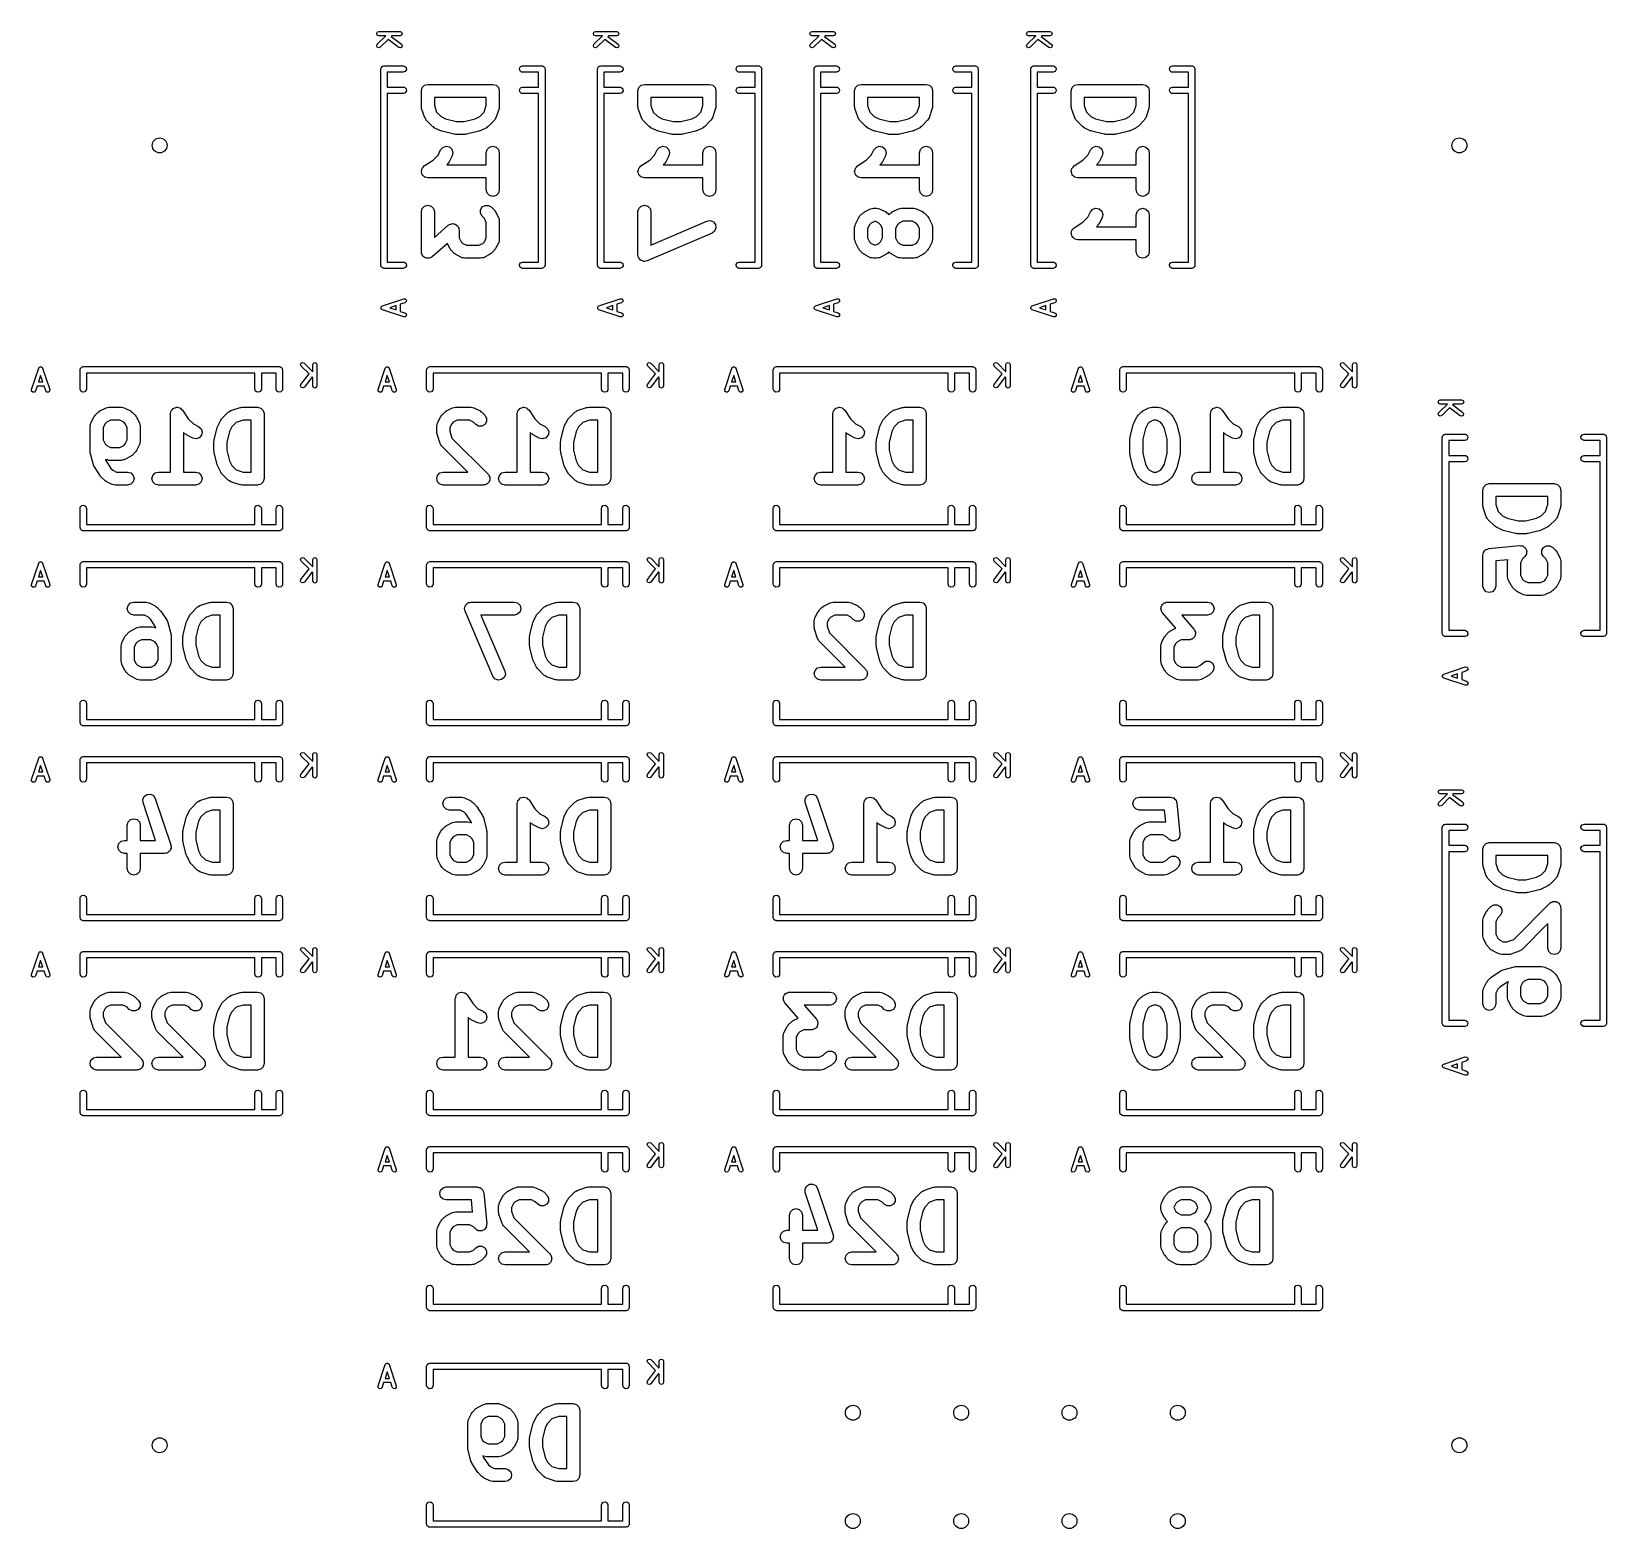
# Model space of a CAD drawing. Extents: x 0.08 to 1.54, y 0.12 to 1.51.
import ezdxf

# ---------------------------------------------------------------- set-up
doc = ezdxf.new("R2010")
doc.units = 0
doc.header["$MEASUREMENT"] = 0
doc.layers.add('BLACK', color=7, linetype='CONTINUOUS')

msp = doc.modelspace()

# ---------------------------------------------------------------- linework, layer by layer
at = {"layer": 'BLACK', "linetype": 'CONTINUOUS'}
for p, q in [((0.4004, 1.5033), (0.4009, 1.5046)), ((0.4009, 1.5019), (0.4004, 1.5033)), ((0.4009, 1.5046), (0.4023, 1.5052)), ((0.4023, 1.5013), (0.4009, 1.5019)), ((0.4009, 1.4934), (0.4089, 1.5013)), ((0.4023, 1.5052), (0.422, 1.5052)), ((0.4089, 1.5013), (0.4023, 1.5013)), ((0.4109, 1.4979), (0.4037, 1.4906)), ((0.4208, 1.4904), (0.4109, 1.4979)), ((0.4144, 1.5013), (0.4137, 1.5007)), ((0.4137, 1.5007), (0.4232, 1.4936)), ((0.422, 1.5013), (0.4144, 1.5013)), ((0.422, 1.5052), (0.4234, 1.5046)), ((0.4234, 1.5019), (0.422, 1.5013)), ((0.4234, 1.5046), (0.424, 1.5033)), ((0.424, 1.5033), (0.4234, 1.5019)), ((0.6004, 1.5033), (0.6009, 1.5046)), ((0.6009, 1.5019), (0.6004, 1.5033)), ((0.6009, 1.5046), (0.6023, 1.5052)), ((0.6023, 1.5013), (0.6009, 1.5019)), ((0.6009, 1.4934), (0.6089, 1.5013)), ((0.6023, 1.5052), (0.622, 1.5052)), ((0.6089, 1.5013), (0.6023, 1.5013)), ((0.6109, 1.4979), (0.6037, 1.4906)), ((0.6208, 1.4904), (0.6109, 1.4979)), ((0.6144, 1.5013), (0.6137, 1.5007)), ((0.6137, 1.5007), (0.6232, 1.4936)), ((0.622, 1.5013), (0.6144, 1.5013)), ((0.622, 1.5052), (0.6234, 1.5046)), ((0.6234, 1.5019), (0.622, 1.5013)), ((0.6234, 1.5046), (0.624, 1.5033)), ((0.624, 1.5033), (0.6234, 1.5019)), ((0.8004, 1.5033), (0.8009, 1.5046)), ((0.8009, 1.5019), (0.8004, 1.5033)), ((0.8009, 1.5046), (0.8023, 1.5052)), ((0.8023, 1.5013), (0.8009, 1.5019)), ((0.8009, 1.4934), (0.8089, 1.5013)), ((0.8023, 1.5052), (0.822, 1.5052)), ((0.8089, 1.5013), (0.8023, 1.5013)), ((0.8109, 1.4979), (0.8037, 1.4906)), ((0.8208, 1.4904), (0.8109, 1.4979)), ((0.8144, 1.5013), (0.8137, 1.5007)), ((0.8137, 1.5007), (0.8232, 1.4936)), ((0.822, 1.5013), (0.8144, 1.5013)), ((0.822, 1.5052), (0.8234, 1.5046)), ((0.8234, 1.5019), (0.822, 1.5013)), ((0.8234, 1.5046), (0.824, 1.5033)), ((0.824, 1.5033), (0.8234, 1.5019)), ((1.0004, 1.5033), (1.0009, 1.5046)), ((1.0009, 1.5019), (1.0004, 1.5033)), ((1.0009, 1.5046), (1.0023, 1.5052)), ((1.0023, 1.5013), (1.0009, 1.5019)), ((1.0009, 1.4934), (1.0089, 1.5013)), ((1.0023, 1.5052), (1.022, 1.5052)), ((1.0089, 1.5013), (1.0023, 1.5013)), ((1.0109, 1.4979), (1.0037, 1.4906)), ((1.0208, 1.4904), (1.0109, 1.4979)), ((1.0144, 1.5013), (1.0137, 1.5007)), ((1.0137, 1.5007), (1.0232, 1.4936)), ((1.022, 1.5013), (1.0144, 1.5013)), ((1.022, 1.5052), (1.0234, 1.5046)), ((1.0234, 1.5019), (1.022, 1.5013)), ((1.0234, 1.5046), (1.024, 1.5033)), ((1.024, 1.5033), (1.0234, 1.5019)), ((0.4004, 1.492), (0.4009, 1.4934)), ((0.4009, 1.4906), (0.4004, 1.492)), ((0.4023, 1.4901), (0.4009, 1.4906)), ((0.4037, 1.4906), (0.4023, 1.4901)), ((0.4223, 1.4901), (0.4208, 1.4904)), ((0.4236, 1.4908), (0.4223, 1.4901)), ((0.4232, 1.4936), (0.4239, 1.4923)), ((0.4239, 1.4923), (0.4236, 1.4908)), ((0.6004, 1.492), (0.6009, 1.4934)), ((0.6009, 1.4906), (0.6004, 1.492)), ((0.6023, 1.4901), (0.6009, 1.4906)), ((0.6037, 1.4906), (0.6023, 1.4901)), ((0.6223, 1.4901), (0.6208, 1.4904)), ((0.6236, 1.4908), (0.6223, 1.4901)), ((0.6232, 1.4936), (0.6239, 1.4923)), ((0.6239, 1.4923), (0.6236, 1.4908)), ((0.8004, 1.492), (0.8009, 1.4934)), ((0.8009, 1.4906), (0.8004, 1.492)), ((0.8023, 1.4901), (0.8009, 1.4906)), ((0.8037, 1.4906), (0.8023, 1.4901)), ((0.8223, 1.4901), (0.8208, 1.4904)), ((0.8236, 1.4908), (0.8223, 1.4901)), ((0.8232, 1.4936), (0.8239, 1.4923)), ((0.8239, 1.4923), (0.8236, 1.4908)), ((1.0004, 1.492), (1.0009, 1.4934)), ((1.0009, 1.4906), (1.0004, 1.492)), ((1.0023, 1.4901), (1.0009, 1.4906)), ((1.0037, 1.4906), (1.0023, 1.4901)), ((1.0223, 1.4901), (1.0208, 1.4904)), ((1.0236, 1.4908), (1.0223, 1.4901)), ((1.0232, 1.4936), (1.0239, 1.4923)), ((1.0239, 1.4923), (1.0236, 1.4908)), ((0.4042, 1.4706), (0.4043, 1.4709)), ((0.4042, 1.2894), (0.4042, 1.4706)), ((0.4043, 1.4712), (0.4044, 1.4716)), ((0.4043, 1.4711), (0.4043, 1.4712)), ((0.4043, 1.4709), (0.4043, 1.4711)), ((0.4044, 1.4716), (0.4049, 1.4721)), ((0.4049, 1.4721), (0.4053, 1.4728)), ((0.4053, 1.4728), (0.4055, 1.4729)), ((0.4055, 1.4729), (0.4057, 1.4731)), ((0.4057, 1.4731), (0.4064, 1.4732)), ((0.4064, 1.4732), (0.4072, 1.4735)), ((0.4072, 1.4735), (0.4249, 1.4735)), ((0.4249, 1.4735), (0.4259, 1.4733)), ((0.4259, 1.4733), (0.4275, 1.472)), ((0.4278, 1.47), (0.4268, 1.4683)), ((0.4275, 1.472), (0.4278, 1.47)), ((0.5322, 1.4711), (0.5332, 1.4728)), ((0.5325, 1.4691), (0.5322, 1.4711)), ((0.5341, 1.4678), (0.5325, 1.4691)), ((0.5332, 1.4728), (0.5351, 1.4735)), ((0.5351, 1.4735), (0.5528, 1.4735)), ((0.5528, 1.4735), (0.5532, 1.4734)), ((0.5532, 1.4734), (0.5533, 1.4735)), ((0.5533, 1.4735), (0.5535, 1.4734)), ((0.5535, 1.4734), (0.5538, 1.4733)), ((0.5538, 1.4733), (0.5544, 1.4728)), ((0.5544, 1.4728), (0.5551, 1.4724)), ((0.5551, 1.4724), (0.5552, 1.4722)), ((0.5552, 1.4722), (0.5554, 1.472)), ((0.5554, 1.472), (0.5555, 1.4713)), ((0.5555, 1.4713), (0.5558, 1.4706)), ((0.5558, 1.4706), (0.5558, 1.2894)), ((0.6042, 1.4706), (0.6043, 1.4709)), ((0.6042, 1.2894), (0.6042, 1.4706)), ((0.6043, 1.4712), (0.6044, 1.4716)), ((0.6043, 1.4711), (0.6043, 1.4712)), ((0.6043, 1.4709), (0.6043, 1.4711)), ((0.6044, 1.4716), (0.6049, 1.4721)), ((0.6049, 1.4721), (0.6053, 1.4728)), ((0.6053, 1.4728), (0.6055, 1.4729)), ((0.6055, 1.4729), (0.6057, 1.4731)), ((0.6057, 1.4731), (0.6064, 1.4732)), ((0.6064, 1.4732), (0.6072, 1.4735)), ((0.6072, 1.4735), (0.6249, 1.4735)), ((0.6249, 1.4735), (0.6259, 1.4733)), ((0.6259, 1.4733), (0.6275, 1.472)), ((0.6278, 1.47), (0.6268, 1.4683)), ((0.6275, 1.472), (0.6278, 1.47)), ((0.7322, 1.4711), (0.7332, 1.4728)), ((0.7325, 1.4691), (0.7322, 1.4711)), ((0.7341, 1.4678), (0.7325, 1.4691)), ((0.7332, 1.4728), (0.7351, 1.4735)), ((0.7351, 1.4735), (0.7528, 1.4735)), ((0.7528, 1.4735), (0.7532, 1.4734)), ((0.7532, 1.4734), (0.7533, 1.4735)), ((0.7533, 1.4735), (0.7535, 1.4734)), ((0.7535, 1.4734), (0.7538, 1.4733)), ((0.7538, 1.4733), (0.7544, 1.4728)), ((0.7544, 1.4728), (0.7551, 1.4724)), ((0.7551, 1.4724), (0.7552, 1.4722)), ((0.7552, 1.4722), (0.7554, 1.472)), ((0.7554, 1.472), (0.7555, 1.4713)), ((0.7555, 1.4713), (0.7558, 1.4706)), ((0.7558, 1.4706), (0.7558, 1.2894)), ((0.8042, 1.4706), (0.8043, 1.4709)), ((0.8042, 1.2894), (0.8042, 1.4706)), ((0.8043, 1.4712), (0.8044, 1.4716)), ((0.8043, 1.4711), (0.8043, 1.4712)), ((0.8043, 1.4709), (0.8043, 1.4711)), ((0.8044, 1.4716), (0.8049, 1.4721)), ((0.8049, 1.4721), (0.8053, 1.4728)), ((0.8053, 1.4728), (0.8055, 1.4729)), ((0.8055, 1.4729), (0.8057, 1.4731)), ((0.8057, 1.4731), (0.8064, 1.4732)), ((0.8064, 1.4732), (0.8072, 1.4735)), ((0.8072, 1.4735), (0.8249, 1.4735)), ((0.8249, 1.4735), (0.8259, 1.4733)), ((0.8259, 1.4733), (0.8275, 1.472)), ((0.8278, 1.47), (0.8268, 1.4683)), ((0.8275, 1.472), (0.8278, 1.47)), ((0.9322, 1.4711), (0.9332, 1.4728)), ((0.9325, 1.4691), (0.9322, 1.4711)), ((0.9341, 1.4678), (0.9325, 1.4691)), ((0.9332, 1.4728), (0.9351, 1.4735)), ((0.9351, 1.4735), (0.9528, 1.4735)), ((0.9528, 1.4735), (0.9532, 1.4734)), ((0.9532, 1.4734), (0.9533, 1.4735)), ((0.9533, 1.4735), (0.9535, 1.4734)), ((0.9535, 1.4734), (0.9538, 1.4733)), ((0.9538, 1.4733), (0.9544, 1.4728)), ((0.9544, 1.4728), (0.9551, 1.4724)), ((0.9551, 1.4724), (0.9552, 1.4722)), ((0.9552, 1.4722), (0.9554, 1.472)), ((0.9554, 1.472), (0.9555, 1.4713)), ((0.9555, 1.4713), (0.9558, 1.4706)), ((0.9558, 1.4706), (0.9558, 1.2894)), ((1.0042, 1.4706), (1.0043, 1.4709)), ((1.0042, 1.2894), (1.0042, 1.4706)), ((1.0043, 1.4712), (1.0044, 1.4716)), ((1.0043, 1.4711), (1.0043, 1.4712)), ((1.0043, 1.4709), (1.0043, 1.4711)), ((1.0044, 1.4716), (1.0049, 1.4721)), ((1.0049, 1.4721), (1.0053, 1.4728)), ((1.0053, 1.4728), (1.0055, 1.4729)), ((1.0055, 1.4729), (1.0057, 1.4731)), ((1.0057, 1.4731), (1.0064, 1.4732)), ((1.0064, 1.4732), (1.0072, 1.4735)), ((1.0072, 1.4735), (1.0249, 1.4735)), ((1.0249, 1.4735), (1.0259, 1.4733)), ((1.0259, 1.4733), (1.0275, 1.472)), ((1.0278, 1.47), (1.0268, 1.4683)), ((1.0275, 1.472), (1.0278, 1.47)), ((1.1322, 1.4711), (1.1332, 1.4728)), ((1.1325, 1.4691), (1.1322, 1.4711)), ((1.1341, 1.4678), (1.1325, 1.4691)), ((1.1332, 1.4728), (1.1351, 1.4735)), ((1.1351, 1.4735), (1.1528, 1.4735)), ((1.1528, 1.4735), (1.1532, 1.4734)), ((1.1532, 1.4734), (1.1533, 1.4735)), ((1.1533, 1.4735), (1.1535, 1.4734)), ((1.1535, 1.4734), (1.1538, 1.4733)), ((1.1538, 1.4733), (1.1544, 1.4728)), ((1.1544, 1.4728), (1.1551, 1.4724)), ((1.1551, 1.4724), (1.1552, 1.4722)), ((1.1552, 1.4722), (1.1554, 1.472)), ((1.1554, 1.472), (1.1555, 1.4713)), ((1.1555, 1.4713), (1.1558, 1.4706)), ((1.1558, 1.4706), (1.1558, 1.2894)), ((0.4249, 1.4676), (0.4101, 1.4676)), ((0.4101, 1.4676), (0.4101, 1.4539)), ((0.4268, 1.4683), (0.4249, 1.4676)), ((0.4424, 1.4534), (0.4446, 1.4556)), ((0.4446, 1.4556), (0.4476, 1.4564)), ((0.4476, 1.4564), (0.5076, 1.4564)), ((0.5076, 1.4564), (0.5106, 1.4556)), ((0.5106, 1.4556), (0.5128, 1.4534)), ((0.5351, 1.4676), (0.5341, 1.4678)), ((0.5499, 1.4676), (0.5351, 1.4676)), ((0.5499, 1.4539), (0.5499, 1.4676)), ((0.6249, 1.4676), (0.6101, 1.4676)), ((0.6101, 1.4676), (0.6101, 1.4539)), ((0.6268, 1.4683), (0.6249, 1.4676)), ((0.6424, 1.4534), (0.6446, 1.4556)), ((0.6446, 1.4556), (0.6476, 1.4564)), ((0.6476, 1.4564), (0.7076, 1.4564)), ((0.7076, 1.4564), (0.7106, 1.4556)), ((0.7106, 1.4556), (0.7128, 1.4534)), ((0.7351, 1.4676), (0.7341, 1.4678)), ((0.7499, 1.4676), (0.7351, 1.4676)), ((0.7499, 1.4539), (0.7499, 1.4676)), ((0.8249, 1.4676), (0.8101, 1.4676)), ((0.8101, 1.4676), (0.8101, 1.4539)), ((0.8268, 1.4683), (0.8249, 1.4676)), ((0.8424, 1.4534), (0.8446, 1.4556)), ((0.8446, 1.4556), (0.8476, 1.4564)), ((0.8476, 1.4564), (0.9076, 1.4564)), ((0.9076, 1.4564), (0.9106, 1.4556)), ((0.9106, 1.4556), (0.9128, 1.4534)), ((0.9351, 1.4676), (0.9341, 1.4678)), ((0.9499, 1.4676), (0.9351, 1.4676)), ((0.9499, 1.4539), (0.9499, 1.4676)), ((1.0249, 1.4676), (1.0101, 1.4676)), ((1.0101, 1.4676), (1.0101, 1.4539)), ((1.0268, 1.4683), (1.0249, 1.4676)), ((1.0424, 1.4534), (1.0446, 1.4556)), ((1.0446, 1.4556), (1.0476, 1.4564)), ((1.0476, 1.4564), (1.1076, 1.4564)), ((1.1076, 1.4564), (1.1106, 1.4556)), ((1.1106, 1.4556), (1.1128, 1.4534)), ((1.1351, 1.4676), (1.1341, 1.4678)), ((1.1499, 1.4676), (1.1351, 1.4676)), ((1.1499, 1.4539), (1.1499, 1.4676)), ((0.4101, 1.4539), (0.4249, 1.4539)), ((0.4249, 1.4479), (0.4101, 1.4479)), ((0.4101, 1.4479), (0.4101, 1.2924)), ((0.4249, 1.4539), (0.4259, 1.4537)), ((0.4268, 1.4486), (0.4249, 1.4479)), ((0.4259, 1.4537), (0.4275, 1.4524)), ((0.4278, 1.4504), (0.4268, 1.4486)), ((0.4275, 1.4524), (0.4278, 1.4504)), ((0.4416, 1.4504), (0.4424, 1.4534)), ((0.4416, 1.4361), (0.4416, 1.4504)), ((0.5016, 1.4444), (0.4536, 1.4444)), ((0.4536, 1.4444), (0.4536, 1.437)), ((0.5016, 1.437), (0.5016, 1.4444)), ((0.5128, 1.4534), (0.5136, 1.4504)), ((0.5136, 1.4504), (0.5136, 1.4361)), ((0.5322, 1.4514), (0.5332, 1.4532)), ((0.5325, 1.4494), (0.5322, 1.4514)), ((0.5341, 1.4481), (0.5325, 1.4494)), ((0.5332, 1.4532), (0.5351, 1.4539)), ((0.5351, 1.4479), (0.5341, 1.4481)), ((0.5351, 1.4539), (0.5499, 1.4539)), ((0.5499, 1.4479), (0.5351, 1.4479)), ((0.5499, 1.2924), (0.5499, 1.4479)), ((0.6101, 1.4539), (0.6249, 1.4539)), ((0.6249, 1.4479), (0.6101, 1.4479)), ((0.6101, 1.4479), (0.6101, 1.2924)), ((0.6249, 1.4539), (0.6259, 1.4537)), ((0.6268, 1.4486), (0.6249, 1.4479)), ((0.6259, 1.4537), (0.6275, 1.4524)), ((0.6278, 1.4504), (0.6268, 1.4486)), ((0.6275, 1.4524), (0.6278, 1.4504)), ((0.6416, 1.4504), (0.6424, 1.4534)), ((0.6416, 1.4361), (0.6416, 1.4504)), ((0.7016, 1.4444), (0.6536, 1.4444)), ((0.6536, 1.4444), (0.6536, 1.437)), ((0.7016, 1.437), (0.7016, 1.4444)), ((0.7128, 1.4534), (0.7136, 1.4504)), ((0.7136, 1.4504), (0.7136, 1.4361)), ((0.7322, 1.4514), (0.7332, 1.4532)), ((0.7325, 1.4494), (0.7322, 1.4514)), ((0.7341, 1.4481), (0.7325, 1.4494)), ((0.7332, 1.4532), (0.7351, 1.4539)), ((0.7351, 1.4479), (0.7341, 1.4481)), ((0.7351, 1.4539), (0.7499, 1.4539)), ((0.7499, 1.4479), (0.7351, 1.4479)), ((0.7499, 1.2924), (0.7499, 1.4479)), ((0.8101, 1.4539), (0.8249, 1.4539)), ((0.8249, 1.4479), (0.8101, 1.4479)), ((0.8101, 1.4479), (0.8101, 1.2924)), ((0.8249, 1.4539), (0.8259, 1.4537)), ((0.8268, 1.4486), (0.8249, 1.4479)), ((0.8259, 1.4537), (0.8275, 1.4524)), ((0.8278, 1.4504), (0.8268, 1.4486)), ((0.8275, 1.4524), (0.8278, 1.4504)), ((0.8416, 1.4504), (0.8424, 1.4534)), ((0.8416, 1.4361), (0.8416, 1.4504)), ((0.9016, 1.4444), (0.8536, 1.4444)), ((0.8536, 1.4444), (0.8536, 1.437)), ((0.9016, 1.437), (0.9016, 1.4444)), ((0.9128, 1.4534), (0.9136, 1.4504)), ((0.9136, 1.4504), (0.9136, 1.4361)), ((0.9322, 1.4514), (0.9332, 1.4532)), ((0.9325, 1.4494), (0.9322, 1.4514)), ((0.9341, 1.4481), (0.9325, 1.4494)), ((0.9332, 1.4532), (0.9351, 1.4539)), ((0.9351, 1.4479), (0.9341, 1.4481)), ((0.9351, 1.4539), (0.9499, 1.4539)), ((0.9499, 1.4479), (0.9351, 1.4479)), ((0.9499, 1.2924), (0.9499, 1.4479)), ((1.0101, 1.4539), (1.0249, 1.4539)), ((1.0249, 1.4479), (1.0101, 1.4479)), ((1.0101, 1.4479), (1.0101, 1.2924)), ((1.0249, 1.4539), (1.0259, 1.4537)), ((1.0268, 1.4486), (1.0249, 1.4479)), ((1.0259, 1.4537), (1.0275, 1.4524)), ((1.0278, 1.4504), (1.0268, 1.4486)), ((1.0275, 1.4524), (1.0278, 1.4504)), ((1.0416, 1.4504), (1.0424, 1.4534)), ((1.0416, 1.4361), (1.0416, 1.4504)), ((1.1016, 1.4444), (1.0536, 1.4444)), ((1.0536, 1.4444), (1.0536, 1.437)), ((1.1016, 1.437), (1.1016, 1.4444)), ((1.1128, 1.4534), (1.1136, 1.4504)), ((1.1136, 1.4504), (1.1136, 1.4361)), ((1.1322, 1.4514), (1.1332, 1.4532)), ((1.1325, 1.4494), (1.1322, 1.4514)), ((1.1341, 1.4481), (1.1325, 1.4494)), ((1.1332, 1.4532), (1.1351, 1.4539)), ((1.1351, 1.4479), (1.1341, 1.4481)), ((1.1351, 1.4539), (1.1499, 1.4539)), ((1.1499, 1.4479), (1.1351, 1.4479)), ((1.1499, 1.2924), (1.1499, 1.4479)), ((0.4419, 1.4351), (0.4416, 1.4361)), ((0.4419, 1.4342), (0.4419, 1.4351)), ((0.4448, 1.4256), (0.4419, 1.4342)), ((0.4456, 1.4245), (0.4448, 1.4256)), ((0.4536, 1.437), (0.4557, 1.4307)), ((0.4557, 1.4307), (0.4598, 1.4267)), ((0.4598, 1.4267), (0.464, 1.4246)), ((0.4913, 1.4246), (0.4955, 1.4267)), ((0.4955, 1.4267), (0.4995, 1.4307)), ((0.4995, 1.4307), (0.5016, 1.437)), ((0.5105, 1.4256), (0.5097, 1.4245)), ((0.5133, 1.4342), (0.5105, 1.4256)), ((0.5134, 1.4351), (0.5133, 1.4342)), ((0.5136, 1.4361), (0.5134, 1.4351)), ((0.6419, 1.4351), (0.6416, 1.4361)), ((0.6419, 1.4342), (0.6419, 1.4351)), ((0.6448, 1.4256), (0.6419, 1.4342)), ((0.6456, 1.4245), (0.6448, 1.4256)), ((0.6536, 1.437), (0.6557, 1.4307)), ((0.6557, 1.4307), (0.6598, 1.4267)), ((0.6598, 1.4267), (0.664, 1.4246)), ((0.6913, 1.4246), (0.6955, 1.4267)), ((0.6955, 1.4267), (0.6995, 1.4307)), ((0.6995, 1.4307), (0.7016, 1.437)), ((0.7105, 1.4256), (0.7097, 1.4245)), ((0.7133, 1.4342), (0.7105, 1.4256)), ((0.7134, 1.4351), (0.7133, 1.4342)), ((0.7136, 1.4361), (0.7134, 1.4351)), ((0.8419, 1.4351), (0.8416, 1.4361)), ((0.8419, 1.4342), (0.8419, 1.4351)), ((0.8448, 1.4256), (0.8419, 1.4342)), ((0.8456, 1.4245), (0.8448, 1.4256)), ((0.8536, 1.437), (0.8557, 1.4307)), ((0.8557, 1.4307), (0.8598, 1.4267)), ((0.8598, 1.4267), (0.864, 1.4246)), ((0.8913, 1.4246), (0.8955, 1.4267)), ((0.8955, 1.4267), (0.8995, 1.4307)), ((0.8995, 1.4307), (0.9016, 1.437)), ((0.9105, 1.4256), (0.9097, 1.4245)), ((0.9133, 1.4342), (0.9105, 1.4256)), ((0.9134, 1.4351), (0.9133, 1.4342)), ((0.9136, 1.4361), (0.9134, 1.4351)), ((1.0419, 1.4351), (1.0416, 1.4361)), ((1.0419, 1.4342), (1.0419, 1.4351)), ((1.0448, 1.4256), (1.0419, 1.4342)), ((1.0456, 1.4245), (1.0448, 1.4256)), ((1.0536, 1.437), (1.0557, 1.4307)), ((1.0557, 1.4307), (1.0598, 1.4267)), ((1.0598, 1.4267), (1.064, 1.4246)), ((1.0913, 1.4246), (1.0955, 1.4267)), ((1.0955, 1.4267), (1.0995, 1.4307)), ((1.0995, 1.4307), (1.1016, 1.437)), ((1.1105, 1.4256), (1.1097, 1.4245)), ((1.1133, 1.4342), (1.1105, 1.4256)), ((1.1134, 1.4351), (1.1133, 1.4342)), ((1.1136, 1.4361), (1.1134, 1.4351)), ((0.4462, 1.4233), (0.4456, 1.4245)), ((0.452, 1.4175), (0.4462, 1.4233)), ((0.4528, 1.4171), (0.452, 1.4175)), ((0.4535, 1.4164), (0.4528, 1.4171)), ((0.4592, 1.4136), (0.4535, 1.4164)), ((0.4599, 1.4134), (0.4592, 1.4136)), ((0.4605, 1.4131), (0.4599, 1.4134)), ((0.4719, 1.4103), (0.4605, 1.4131)), ((0.464, 1.4246), (0.4741, 1.4221)), ((0.4741, 1.4221), (0.4812, 1.4221)), ((0.4812, 1.4221), (0.4913, 1.4246)), ((0.4948, 1.4131), (0.4834, 1.4103)), ((0.4954, 1.4134), (0.4948, 1.4131)), ((0.496, 1.4136), (0.4954, 1.4134)), ((0.5017, 1.4164), (0.496, 1.4136)), ((0.5025, 1.4171), (0.5017, 1.4164)), ((0.5033, 1.4175), (0.5025, 1.4171)), ((0.509, 1.4233), (0.5033, 1.4175)), ((0.5097, 1.4245), (0.509, 1.4233)), ((0.6462, 1.4233), (0.6456, 1.4245)), ((0.652, 1.4175), (0.6462, 1.4233)), ((0.6528, 1.4171), (0.652, 1.4175)), ((0.6535, 1.4164), (0.6528, 1.4171)), ((0.6592, 1.4136), (0.6535, 1.4164)), ((0.6599, 1.4134), (0.6592, 1.4136)), ((0.6605, 1.4131), (0.6599, 1.4134)), ((0.6719, 1.4103), (0.6605, 1.4131)), ((0.664, 1.4246), (0.6741, 1.4221)), ((0.6741, 1.4221), (0.6812, 1.4221)), ((0.6812, 1.4221), (0.6913, 1.4246)), ((0.6948, 1.4131), (0.6834, 1.4103)), ((0.6954, 1.4134), (0.6948, 1.4131)), ((0.696, 1.4136), (0.6954, 1.4134)), ((0.7017, 1.4164), (0.696, 1.4136)), ((0.7025, 1.4171), (0.7017, 1.4164)), ((0.7033, 1.4175), (0.7025, 1.4171)), ((0.709, 1.4233), (0.7033, 1.4175)), ((0.7097, 1.4245), (0.709, 1.4233)), ((0.8462, 1.4233), (0.8456, 1.4245)), ((0.852, 1.4175), (0.8462, 1.4233)), ((0.8528, 1.4171), (0.852, 1.4175)), ((0.8535, 1.4164), (0.8528, 1.4171)), ((0.8592, 1.4136), (0.8535, 1.4164)), ((0.8599, 1.4134), (0.8592, 1.4136)), ((0.8605, 1.4131), (0.8599, 1.4134)), ((0.8719, 1.4103), (0.8605, 1.4131)), ((0.864, 1.4246), (0.8741, 1.4221)), ((0.8741, 1.4221), (0.8812, 1.4221)), ((0.8812, 1.4221), (0.8913, 1.4246)), ((0.8948, 1.4131), (0.8834, 1.4103)), ((0.8954, 1.4134), (0.8948, 1.4131)), ((0.896, 1.4136), (0.8954, 1.4134)), ((0.9017, 1.4164), (0.896, 1.4136)), ((0.9025, 1.4171), (0.9017, 1.4164)), ((0.9033, 1.4175), (0.9025, 1.4171)), ((0.909, 1.4233), (0.9033, 1.4175)), ((0.9097, 1.4245), (0.909, 1.4233)), ((1.0462, 1.4233), (1.0456, 1.4245)), ((1.052, 1.4175), (1.0462, 1.4233)), ((1.0528, 1.4171), (1.052, 1.4175)), ((1.0535, 1.4164), (1.0528, 1.4171)), ((1.0592, 1.4136), (1.0535, 1.4164)), ((1.0599, 1.4134), (1.0592, 1.4136)), ((1.0605, 1.4131), (1.0599, 1.4134)), ((1.0719, 1.4103), (1.0605, 1.4131)), ((1.064, 1.4246), (1.0741, 1.4221)), ((1.0741, 1.4221), (1.0812, 1.4221)), ((1.0812, 1.4221), (1.0913, 1.4246)), ((1.0948, 1.4131), (1.0834, 1.4103)), ((1.0954, 1.4134), (1.0948, 1.4131)), ((1.096, 1.4136), (1.0954, 1.4134)), ((1.1017, 1.4164), (1.096, 1.4136)), ((1.1025, 1.4171), (1.1017, 1.4164)), ((1.1033, 1.4175), (1.1025, 1.4171)), ((1.109, 1.4233), (1.1033, 1.4175)), ((1.1097, 1.4245), (1.109, 1.4233)), ((0.4594, 1.3959), (0.4615, 1.3982)), ((0.4615, 1.3982), (0.4644, 1.3992)), ((0.4644, 1.3992), (0.4675, 1.3986)), ((0.4675, 1.3986), (0.4698, 1.3965)), ((0.4698, 1.3965), (0.4708, 1.3936)), ((0.4726, 1.4103), (0.4719, 1.4103)), ((0.4733, 1.4101), (0.4726, 1.4103)), ((0.4819, 1.4101), (0.4733, 1.4101)), ((0.4826, 1.4103), (0.4819, 1.4101)), ((0.4834, 1.4103), (0.4826, 1.4103)), ((0.5016, 1.3932), (0.5024, 1.3962)), ((0.5024, 1.3962), (0.5046, 1.3984)), ((0.5046, 1.3984), (0.5076, 1.3992)), ((0.5076, 1.3992), (0.5106, 1.3984)), ((0.5106, 1.3984), (0.5128, 1.3962)), ((0.5128, 1.3962), (0.5136, 1.3932)), ((0.6594, 1.3959), (0.6615, 1.3982)), ((0.6615, 1.3982), (0.6644, 1.3992)), ((0.6644, 1.3992), (0.6675, 1.3986)), ((0.6675, 1.3986), (0.6698, 1.3965)), ((0.6698, 1.3965), (0.6708, 1.3936)), ((0.6726, 1.4103), (0.6719, 1.4103)), ((0.6733, 1.4101), (0.6726, 1.4103)), ((0.6819, 1.4101), (0.6733, 1.4101)), ((0.6826, 1.4103), (0.6819, 1.4101)), ((0.6834, 1.4103), (0.6826, 1.4103)), ((0.7016, 1.3932), (0.7024, 1.3962)), ((0.7024, 1.3962), (0.7046, 1.3984)), ((0.7046, 1.3984), (0.7076, 1.3992)), ((0.7076, 1.3992), (0.7106, 1.3984)), ((0.7106, 1.3984), (0.7128, 1.3962)), ((0.7128, 1.3962), (0.7136, 1.3932)), ((0.8594, 1.3959), (0.8615, 1.3982)), ((0.8615, 1.3982), (0.8644, 1.3992)), ((0.8644, 1.3992), (0.8675, 1.3986)), ((0.8675, 1.3986), (0.8698, 1.3965)), ((0.8698, 1.3965), (0.8708, 1.3936)), ((0.8726, 1.4103), (0.8719, 1.4103)), ((0.8733, 1.4101), (0.8726, 1.4103)), ((0.8819, 1.4101), (0.8733, 1.4101)), ((0.8826, 1.4103), (0.8819, 1.4101)), ((0.8834, 1.4103), (0.8826, 1.4103)), ((0.9016, 1.3932), (0.9024, 1.3962)), ((0.9024, 1.3962), (0.9046, 1.3984)), ((0.9046, 1.3984), (0.9076, 1.3992)), ((0.9076, 1.3992), (0.9106, 1.3984)), ((0.9106, 1.3984), (0.9128, 1.3962)), ((0.9128, 1.3962), (0.9136, 1.3932)), ((1.0594, 1.3959), (1.0615, 1.3982)), ((1.0615, 1.3982), (1.0644, 1.3992)), ((1.0644, 1.3992), (1.0675, 1.3986)), ((1.0675, 1.3986), (1.0698, 1.3965)), ((1.0698, 1.3965), (1.0708, 1.3936)), ((1.0726, 1.4103), (1.0719, 1.4103)), ((1.0733, 1.4101), (1.0726, 1.4103)), ((1.0819, 1.4101), (1.0733, 1.4101)), ((1.0826, 1.4103), (1.0819, 1.4101)), ((1.0834, 1.4103), (1.0826, 1.4103)), ((1.1016, 1.3932), (1.1024, 1.3962)), ((1.1024, 1.3962), (1.1046, 1.3984)), ((1.1046, 1.3984), (1.1076, 1.3992)), ((1.1076, 1.3992), (1.1106, 1.3984)), ((1.1106, 1.3984), (1.1128, 1.3962)), ((1.1128, 1.3962), (1.1136, 1.3932)), ((0.4443, 1.3811), (0.4524, 1.3864)), ((0.4524, 1.3864), (0.457, 1.3911)), ((0.457, 1.3911), (0.4594, 1.3959)), ((0.4662, 1.3833), (0.465, 1.3821)), ((0.465, 1.3821), (0.5016, 1.3821)), ((0.4666, 1.3841), (0.4662, 1.3833)), ((0.4673, 1.3848), (0.4666, 1.3841)), ((0.4701, 1.3905), (0.4673, 1.3848)), ((0.4708, 1.3936), (0.4701, 1.3905)), ((0.5016, 1.3821), (0.5016, 1.3932)), ((0.5136, 1.3932), (0.5136, 1.3589)), ((0.6443, 1.3811), (0.6524, 1.3864)), ((0.6524, 1.3864), (0.657, 1.3911)), ((0.657, 1.3911), (0.6594, 1.3959)), ((0.6662, 1.3833), (0.665, 1.3821)), ((0.665, 1.3821), (0.7016, 1.3821)), ((0.6666, 1.3841), (0.6662, 1.3833)), ((0.6673, 1.3848), (0.6666, 1.3841)), ((0.6701, 1.3905), (0.6673, 1.3848)), ((0.6708, 1.3936), (0.6701, 1.3905)), ((0.7016, 1.3821), (0.7016, 1.3932)), ((0.7136, 1.3932), (0.7136, 1.3589)), ((0.8443, 1.3811), (0.8524, 1.3864)), ((0.8524, 1.3864), (0.857, 1.3911)), ((0.857, 1.3911), (0.8594, 1.3959)), ((0.8662, 1.3833), (0.865, 1.3821)), ((0.865, 1.3821), (0.9016, 1.3821)), ((0.8666, 1.3841), (0.8662, 1.3833)), ((0.8673, 1.3848), (0.8666, 1.3841)), ((0.8701, 1.3905), (0.8673, 1.3848)), ((0.8708, 1.3936), (0.8701, 1.3905)), ((0.9016, 1.3821), (0.9016, 1.3932)), ((0.9136, 1.3932), (0.9136, 1.3589)), ((1.0443, 1.3811), (1.0524, 1.3864)), ((1.0524, 1.3864), (1.057, 1.3911)), ((1.057, 1.3911), (1.0594, 1.3959)), ((1.0662, 1.3833), (1.065, 1.3821)), ((1.065, 1.3821), (1.1016, 1.3821)), ((1.0666, 1.3841), (1.0662, 1.3833)), ((1.0673, 1.3848), (1.0666, 1.3841)), ((1.0701, 1.3905), (1.0673, 1.3848)), ((1.0708, 1.3936), (1.0701, 1.3905)), ((1.1016, 1.3821), (1.1016, 1.3932)), ((1.1136, 1.3932), (1.1136, 1.3589)), ((0.4416, 1.3761), (0.442, 1.3774)), ((0.4417, 1.3759), (0.4416, 1.3761)), ((0.4416, 1.3757), (0.4417, 1.3759)), ((0.4421, 1.3744), (0.4416, 1.3757)), ((0.442, 1.3774), (0.4423, 1.3787)), ((0.4424, 1.3731), (0.4421, 1.3744)), ((0.4423, 1.3787), (0.4424, 1.3789)), ((0.4424, 1.3791), (0.4434, 1.38)), ((0.4424, 1.3789), (0.4424, 1.3791)), ((0.4426, 1.3729), (0.4424, 1.3731)), ((0.4426, 1.3727), (0.4426, 1.3729)), ((0.4437, 1.3718), (0.4426, 1.3727)), ((0.4434, 1.38), (0.4443, 1.3811)), ((0.4446, 1.3709), (0.4437, 1.3718)), ((0.4448, 1.3708), (0.4446, 1.3709)), ((0.445, 1.3707), (0.4448, 1.3708)), ((0.4463, 1.3704), (0.445, 1.3707)), ((0.4476, 1.3701), (0.4463, 1.3704)), ((0.5016, 1.3701), (0.4476, 1.3701)), ((0.5016, 1.3589), (0.5016, 1.3701)), ((0.6416, 1.3761), (0.642, 1.3774)), ((0.6417, 1.3759), (0.6416, 1.3761)), ((0.6416, 1.3757), (0.6417, 1.3759)), ((0.6421, 1.3744), (0.6416, 1.3757)), ((0.642, 1.3774), (0.6423, 1.3787)), ((0.6424, 1.3731), (0.6421, 1.3744)), ((0.6423, 1.3787), (0.6424, 1.3789)), ((0.6424, 1.3791), (0.6434, 1.38)), ((0.6424, 1.3789), (0.6424, 1.3791)), ((0.6426, 1.3729), (0.6424, 1.3731)), ((0.6426, 1.3727), (0.6426, 1.3729)), ((0.6437, 1.3718), (0.6426, 1.3727)), ((0.6434, 1.38), (0.6443, 1.3811)), ((0.6446, 1.3709), (0.6437, 1.3718)), ((0.6448, 1.3708), (0.6446, 1.3709)), ((0.645, 1.3707), (0.6448, 1.3708)), ((0.6463, 1.3704), (0.645, 1.3707)), ((0.6476, 1.3701), (0.6463, 1.3704)), ((0.7016, 1.3701), (0.6476, 1.3701)), ((0.7016, 1.3589), (0.7016, 1.3701)), ((0.8416, 1.3761), (0.842, 1.3774)), ((0.8417, 1.3759), (0.8416, 1.3761)), ((0.8416, 1.3757), (0.8417, 1.3759)), ((0.8421, 1.3744), (0.8416, 1.3757)), ((0.842, 1.3774), (0.8423, 1.3787)), ((0.8424, 1.3731), (0.8421, 1.3744)), ((0.8423, 1.3787), (0.8424, 1.3789)), ((0.8424, 1.3791), (0.8434, 1.38)), ((0.8424, 1.3789), (0.8424, 1.3791)), ((0.8426, 1.3729), (0.8424, 1.3731)), ((0.8426, 1.3727), (0.8426, 1.3729)), ((0.8437, 1.3718), (0.8426, 1.3727)), ((0.8434, 1.38), (0.8443, 1.3811)), ((0.8446, 1.3709), (0.8437, 1.3718)), ((0.8448, 1.3708), (0.8446, 1.3709)), ((0.845, 1.3707), (0.8448, 1.3708)), ((0.8463, 1.3704), (0.845, 1.3707)), ((0.8476, 1.3701), (0.8463, 1.3704)), ((0.9016, 1.3701), (0.8476, 1.3701)), ((0.9016, 1.3589), (0.9016, 1.3701)), ((1.0416, 1.3761), (1.042, 1.3774)), ((1.0417, 1.3759), (1.0416, 1.3761)), ((1.0416, 1.3757), (1.0417, 1.3759)), ((1.0421, 1.3744), (1.0416, 1.3757)), ((1.042, 1.3774), (1.0423, 1.3787)), ((1.0424, 1.3731), (1.0421, 1.3744)), ((1.0423, 1.3787), (1.0424, 1.3789)), ((1.0424, 1.3791), (1.0434, 1.38)), ((1.0424, 1.3789), (1.0424, 1.3791)), ((1.0426, 1.3729), (1.0424, 1.3731)), ((1.0426, 1.3727), (1.0426, 1.3729)), ((1.0437, 1.3718), (1.0426, 1.3727)), ((1.0434, 1.38), (1.0443, 1.3811)), ((1.0446, 1.3709), (1.0437, 1.3718)), ((1.0448, 1.3708), (1.0446, 1.3709)), ((1.045, 1.3707), (1.0448, 1.3708)), ((1.0463, 1.3704), (1.045, 1.3707)), ((1.0476, 1.3701), (1.0463, 1.3704)), ((1.1016, 1.3701), (1.0476, 1.3701)), ((1.1016, 1.3589), (1.1016, 1.3701)), ((0.5024, 1.3559), (0.5016, 1.3589)), ((0.5046, 1.3537), (0.5024, 1.3559)), ((0.5076, 1.3529), (0.5046, 1.3537)), ((0.5106, 1.3537), (0.5076, 1.3529)), ((0.5128, 1.3559), (0.5106, 1.3537)), ((0.5136, 1.3589), (0.5128, 1.3559)), ((0.7024, 1.3559), (0.7016, 1.3589)), ((0.7046, 1.3537), (0.7024, 1.3559)), ((0.7076, 1.3529), (0.7046, 1.3537)), ((0.7106, 1.3537), (0.7076, 1.3529)), ((0.7128, 1.3559), (0.7106, 1.3537)), ((0.7136, 1.3589), (0.7128, 1.3559)), ((0.9024, 1.3559), (0.9016, 1.3589)), ((0.9046, 1.3537), (0.9024, 1.3559)), ((0.9076, 1.3529), (0.9046, 1.3537)), ((0.9106, 1.3537), (0.9076, 1.3529)), ((0.9128, 1.3559), (0.9106, 1.3537)), ((0.9136, 1.3589), (0.9128, 1.3559)), ((1.1024, 1.3559), (1.1016, 1.3589)), ((1.1046, 1.3537), (1.1024, 1.3559)), ((1.1076, 1.3529), (1.1046, 1.3537)), ((1.1106, 1.3537), (1.1076, 1.3529)), ((1.1128, 1.3559), (1.1106, 1.3537)), ((1.1136, 1.3589), (1.1128, 1.3559)), ((0.4416, 1.3389), (0.4424, 1.3419)), ((0.4416, 1.3018), (0.4416, 1.3389)), ((0.4424, 1.3419), (0.4446, 1.3441)), ((0.4446, 1.3441), (0.4476, 1.3449)), ((0.4476, 1.3449), (0.4506, 1.3441)), ((0.4506, 1.3441), (0.4528, 1.3419)), ((0.4528, 1.3419), (0.4536, 1.3389)), ((0.4536, 1.3389), (0.4536, 1.315)), ((0.4961, 1.3405), (0.4977, 1.3432)), ((0.4961, 1.3374), (0.4961, 1.3405)), ((0.4977, 1.3432), (0.5004, 1.3447)), ((0.5004, 1.3447), (0.5035, 1.3447)), ((0.5035, 1.3447), (0.5062, 1.3432)), ((0.5062, 1.3432), (0.509, 1.3403)), ((0.509, 1.3403), (0.5095, 1.3395)), ((0.5095, 1.3395), (0.5101, 1.3388)), ((0.5101, 1.3388), (0.513, 1.333)), ((0.6416, 1.3389), (0.6424, 1.3419)), ((0.6416, 1.2989), (0.6416, 1.3389)), ((0.6424, 1.3419), (0.6446, 1.3441)), ((0.6446, 1.3441), (0.6476, 1.3449)), ((0.6476, 1.3449), (0.6506, 1.3441)), ((0.6506, 1.3441), (0.6528, 1.3419)), ((0.6528, 1.3419), (0.6536, 1.3389)), ((0.6536, 1.3389), (0.6536, 1.308)), ((0.8491, 1.3375), (0.8499, 1.3379)), ((0.8499, 1.3379), (0.8507, 1.3386)), ((0.8507, 1.3386), (0.8564, 1.3414)), ((0.8564, 1.3414), (0.8577, 1.3417)), ((0.8577, 1.3417), (0.8591, 1.3421)), ((0.8591, 1.3421), (0.8619, 1.3421)), ((0.8619, 1.3421), (0.8633, 1.3417)), ((0.8633, 1.3417), (0.8646, 1.3414)), ((0.8646, 1.3414), (0.8703, 1.3386)), ((0.8703, 1.3386), (0.871, 1.3379)), ((0.871, 1.3379), (0.8719, 1.3375)), ((0.8748, 1.3375), (0.8757, 1.3379)), ((0.8757, 1.3379), (0.8764, 1.3386)), ((0.8764, 1.3386), (0.8821, 1.3414)), ((0.8821, 1.3414), (0.8834, 1.3417)), ((0.8834, 1.3417), (0.8848, 1.3421)), ((0.8848, 1.3421), (0.8962, 1.3421)), ((0.8962, 1.3421), (0.8975, 1.3417)), ((0.8975, 1.3417), (0.8989, 1.3414)), ((0.8989, 1.3414), (0.9046, 1.3386)), ((0.9046, 1.3386), (0.9053, 1.3379)), ((0.9053, 1.3379), (0.9062, 1.3375)), ((1.057, 1.3339), (1.0594, 1.3388)), ((1.0594, 1.3388), (1.0615, 1.3411)), ((1.0615, 1.3411), (1.0644, 1.3421)), ((1.0644, 1.3421), (1.0675, 1.3414)), ((1.0675, 1.3414), (1.0698, 1.3394)), ((1.0698, 1.3394), (1.0708, 1.3364)), ((1.1016, 1.3361), (1.1024, 1.3391)), ((1.1024, 1.3391), (1.1046, 1.3413)), ((1.1046, 1.3413), (1.1076, 1.3421)), ((1.1076, 1.3421), (1.1106, 1.3413)), ((1.1106, 1.3413), (1.1128, 1.3391)), ((1.1128, 1.3391), (1.1136, 1.3361)), ((0.4536, 1.315), (0.4665, 1.3263)), ((0.4665, 1.3263), (0.4671, 1.3266)), ((0.4671, 1.3266), (0.4675, 1.327)), ((0.4675, 1.327), (0.4684, 1.3272)), ((0.4684, 1.3272), (0.4693, 1.3277)), ((0.4693, 1.3277), (0.4699, 1.3276)), ((0.4699, 1.3276), (0.4705, 1.3278)), ((0.4705, 1.3278), (0.4714, 1.3275)), ((0.4714, 1.3275), (0.4724, 1.3275)), ((0.4724, 1.3275), (0.4729, 1.3271)), ((0.4729, 1.3271), (0.4735, 1.327)), ((0.4735, 1.327), (0.4742, 1.3263)), ((0.4742, 1.3263), (0.475, 1.3257)), ((0.475, 1.3257), (0.4753, 1.3252)), ((0.4753, 1.3252), (0.4757, 1.3248)), ((0.4757, 1.3248), (0.4759, 1.3238)), ((0.4759, 1.3238), (0.4764, 1.3229)), ((0.4977, 1.3347), (0.4961, 1.3374)), ((0.4998, 1.3325), (0.4977, 1.3347)), ((0.5016, 1.3289), (0.4998, 1.3325)), ((0.5016, 1.3146), (0.5016, 1.3289)), ((0.513, 1.333), (0.5133, 1.3317)), ((0.5133, 1.3317), (0.5136, 1.3304)), ((0.5136, 1.3304), (0.5136, 1.3132)), ((0.6536, 1.308), (0.7053, 1.3302)), ((0.7053, 1.3302), (0.7083, 1.3306)), ((0.7083, 1.3306), (0.7112, 1.3294)), ((0.7112, 1.3294), (0.7131, 1.327)), ((0.7136, 1.3239), (0.7124, 1.321)), ((0.7131, 1.327), (0.7136, 1.3239)), ((0.8416, 1.3246), (0.842, 1.326)), ((0.8416, 1.3132), (0.8416, 1.3246)), ((0.842, 1.326), (0.8423, 1.3273)), ((0.8423, 1.3273), (0.8451, 1.333)), ((0.8451, 1.333), (0.8458, 1.3338)), ((0.8458, 1.3338), (0.8462, 1.3346)), ((0.8462, 1.3346), (0.8491, 1.3375)), ((0.8554, 1.3268), (0.8536, 1.3232)), ((0.8569, 1.3283), (0.8554, 1.3268)), ((0.8605, 1.3301), (0.8569, 1.3283)), ((0.8641, 1.3283), (0.8605, 1.3301)), ((0.8605, 1.3301), (0.8605, 1.3301)), ((0.8656, 1.3268), (0.8641, 1.3283)), ((0.8673, 1.3232), (0.8656, 1.3268)), ((0.8719, 1.3375), (0.8733, 1.336)), ((0.8733, 1.336), (0.8748, 1.3375)), ((0.8811, 1.3268), (0.8793, 1.3232)), ((0.8826, 1.3283), (0.8811, 1.3268)), ((0.8862, 1.3301), (0.8826, 1.3283)), ((0.8948, 1.3301), (0.8862, 1.3301)), ((0.8984, 1.3283), (0.8948, 1.3301)), ((0.8998, 1.3268), (0.8984, 1.3283)), ((0.9016, 1.3232), (0.8998, 1.3268)), ((0.9062, 1.3375), (0.909, 1.3346)), ((0.909, 1.3346), (0.9095, 1.3338)), ((0.9095, 1.3338), (0.9101, 1.333)), ((0.9101, 1.333), (0.913, 1.3273)), ((0.913, 1.3273), (0.9133, 1.326)), ((0.9133, 1.326), (0.9136, 1.3246)), ((0.9136, 1.3246), (0.9136, 1.3132)), ((1.0434, 1.3229), (1.0443, 1.3239)), ((1.0443, 1.3239), (1.0524, 1.3293)), ((1.0524, 1.3293), (1.057, 1.3339)), ((1.0662, 1.3261), (1.065, 1.3249)), ((1.065, 1.3249), (1.1016, 1.3249)), ((1.0666, 1.327), (1.0662, 1.3261)), ((1.0673, 1.3277), (1.0666, 1.327)), ((1.0701, 1.3334), (1.0673, 1.3277)), ((1.0708, 1.3364), (1.0701, 1.3334)), ((1.1016, 1.3249), (1.1016, 1.3361)), ((1.1136, 1.3361), (1.1136, 1.3018)), ((0.4656, 1.3095), (0.4516, 1.2973)), ((0.468, 1.3048), (0.4656, 1.3095)), ((0.4764, 1.3229), (0.4763, 1.3224)), ((0.4763, 1.3224), (0.4765, 1.3218)), ((0.4765, 1.3218), (0.4765, 1.3146)), ((0.4765, 1.3146), (0.4783, 1.3111)), ((0.4783, 1.3111), (0.4798, 1.3096)), ((0.4798, 1.3096), (0.4833, 1.3078)), ((0.4948, 1.3078), (0.4984, 1.3096)), ((0.4984, 1.3096), (0.4998, 1.3111)), ((0.4998, 1.3111), (0.5016, 1.3146)), ((0.513, 1.3105), (0.5101, 1.3048)), ((0.5133, 1.3119), (0.513, 1.3105)), ((0.5136, 1.3132), (0.5133, 1.3119)), ((0.71, 1.3191), (0.65, 1.2934)), ((0.7124, 1.321), (0.71, 1.3191)), ((0.842, 1.3119), (0.8416, 1.3132)), ((0.8423, 1.3105), (0.842, 1.3119)), ((0.8451, 1.3048), (0.8423, 1.3105)), ((0.8536, 1.3232), (0.8536, 1.3146)), ((0.8536, 1.3146), (0.8554, 1.3111)), ((0.8554, 1.3111), (0.8569, 1.3096)), ((0.8569, 1.3096), (0.8605, 1.3078)), ((0.8605, 1.3078), (0.8641, 1.3096)), ((0.8641, 1.3096), (0.8656, 1.3111)), ((0.8656, 1.3111), (0.8673, 1.3146)), ((0.8673, 1.3146), (0.8673, 1.3232)), ((0.8793, 1.3232), (0.8793, 1.3146)), ((0.8793, 1.3146), (0.8811, 1.3111)), ((0.8811, 1.3111), (0.8826, 1.3096)), ((0.8826, 1.3096), (0.8862, 1.3078)), ((0.8948, 1.3078), (0.8984, 1.3096)), ((0.8984, 1.3096), (0.8998, 1.3111)), ((0.8998, 1.3111), (0.9016, 1.3146)), ((0.9016, 1.3146), (0.9016, 1.3232)), ((0.913, 1.3105), (0.9101, 1.3048)), ((0.9133, 1.3119), (0.913, 1.3105)), ((0.9136, 1.3132), (0.9133, 1.3119)), ((1.0416, 1.3189), (1.042, 1.3202)), ((1.0417, 1.3187), (1.0416, 1.3189)), ((1.0416, 1.3185), (1.0417, 1.3187)), ((1.0421, 1.3172), (1.0416, 1.3185)), ((1.042, 1.3202), (1.0423, 1.3216)), ((1.0424, 1.3159), (1.0421, 1.3172)), ((1.0423, 1.3216), (1.0424, 1.3217)), ((1.0424, 1.3219), (1.0434, 1.3229)), ((1.0424, 1.3217), (1.0424, 1.3219)), ((1.0426, 1.3158), (1.0424, 1.3159)), ((1.0426, 1.3156), (1.0426, 1.3158)), ((1.0437, 1.3147), (1.0426, 1.3156)), ((1.0446, 1.3137), (1.0437, 1.3147)), ((1.0448, 1.3137), (1.0446, 1.3137)), ((1.045, 1.3136), (1.0448, 1.3137)), ((1.0463, 1.3133), (1.045, 1.3136)), ((1.0476, 1.3129), (1.0463, 1.3133)), ((1.1016, 1.3129), (1.0476, 1.3129)), ((1.1016, 1.3018), (1.1016, 1.3129)), ((0.4418, 1.3012), (0.4416, 1.3018)), ((0.4417, 1.3006), (0.4418, 1.3012)), ((0.4422, 1.2997), (0.4417, 1.3006)), ((0.4424, 1.2988), (0.4422, 1.2997)), ((0.4429, 1.2984), (0.4424, 1.2988)), ((0.4431, 1.2978), (0.4429, 1.2984)), ((0.4439, 1.2973), (0.4431, 1.2978)), ((0.4446, 1.2966), (0.4439, 1.2973)), ((0.4452, 1.2964), (0.4446, 1.2966)), ((0.4457, 1.2961), (0.4452, 1.2964)), ((0.4467, 1.296), (0.4457, 1.2961)), ((0.4476, 1.2958), (0.4467, 1.296)), ((0.4482, 1.2959), (0.4476, 1.2958)), ((0.4488, 1.2959), (0.4482, 1.2959)), ((0.4497, 1.2963), (0.4488, 1.2959)), ((0.4506, 1.2966), (0.4497, 1.2963)), ((0.4511, 1.297), (0.4506, 1.2966)), ((0.4516, 1.2973), (0.4511, 1.297)), ((0.4686, 1.3041), (0.468, 1.3048)), ((0.4691, 1.3033), (0.4686, 1.3041)), ((0.472, 1.3004), (0.4691, 1.3033)), ((0.4728, 1.2999), (0.472, 1.3004)), ((0.4735, 1.2993), (0.4728, 1.2999)), ((0.4792, 1.2964), (0.4735, 1.2993)), ((0.4806, 1.2961), (0.4792, 1.2964)), ((0.4819, 1.2958), (0.4806, 1.2961)), ((0.4962, 1.2958), (0.4819, 1.2958)), ((0.4833, 1.3078), (0.4948, 1.3078)), ((0.4975, 1.2961), (0.4962, 1.2958)), ((0.4989, 1.2964), (0.4975, 1.2961)), ((0.5046, 1.2993), (0.4989, 1.2964)), ((0.5053, 1.2999), (0.5046, 1.2993)), ((0.5062, 1.3004), (0.5053, 1.2999)), ((0.509, 1.3033), (0.5062, 1.3004)), ((0.5095, 1.3041), (0.509, 1.3033)), ((0.5101, 1.3048), (0.5095, 1.3041)), ((0.6419, 1.2978), (0.6416, 1.2989)), ((0.6421, 1.2966), (0.6419, 1.2978)), ((0.6423, 1.2963), (0.6421, 1.2966)), ((0.6424, 1.2959), (0.6423, 1.2963)), ((0.6433, 1.2951), (0.6424, 1.2959)), ((0.644, 1.2941), (0.6433, 1.2951)), ((0.8458, 1.3041), (0.8451, 1.3048)), ((0.8462, 1.3033), (0.8458, 1.3041)), ((0.8491, 1.3004), (0.8462, 1.3033)), ((0.8499, 1.2999), (0.8491, 1.3004)), ((0.8507, 1.2993), (0.8499, 1.2999)), ((0.8564, 1.2964), (0.8507, 1.2993)), ((0.8577, 1.2961), (0.8564, 1.2964)), ((0.8591, 1.2958), (0.8577, 1.2961)), ((0.8619, 1.2958), (0.8591, 1.2958)), ((0.8605, 1.3078), (0.8605, 1.3078)), ((0.8633, 1.2961), (0.8619, 1.2958)), ((0.8646, 1.2964), (0.8633, 1.2961)), ((0.8703, 1.2993), (0.8646, 1.2964)), ((0.871, 1.2999), (0.8703, 1.2993)), ((0.8719, 1.3004), (0.871, 1.2999)), ((0.8733, 1.3019), (0.8719, 1.3004)), ((0.8748, 1.3004), (0.8733, 1.3019)), ((0.8757, 1.2999), (0.8748, 1.3004)), ((0.8764, 1.2993), (0.8757, 1.2999)), ((0.8821, 1.2964), (0.8764, 1.2993)), ((0.8834, 1.2961), (0.8821, 1.2964)), ((0.8848, 1.2958), (0.8834, 1.2961)), ((0.8962, 1.2958), (0.8848, 1.2958)), ((0.8862, 1.3078), (0.8948, 1.3078)), ((0.8975, 1.2961), (0.8962, 1.2958)), ((0.8989, 1.2964), (0.8975, 1.2961)), ((0.9046, 1.2993), (0.8989, 1.2964)), ((0.9053, 1.2999), (0.9046, 1.2993)), ((0.9062, 1.3004), (0.9053, 1.2999)), ((0.909, 1.3033), (0.9062, 1.3004)), ((0.9095, 1.3041), (0.909, 1.3033)), ((0.9101, 1.3048), (0.9095, 1.3041)), ((1.1024, 1.2988), (1.1016, 1.3018)), ((1.1046, 1.2966), (1.1024, 1.2988)), ((1.1076, 1.2958), (1.1046, 1.2966)), ((1.1106, 1.2966), (1.1076, 1.2958)), ((1.1128, 1.2988), (1.1106, 1.2966)), ((1.1136, 1.3018), (1.1128, 1.2988)), ((0.4045, 1.2887), (0.4042, 1.2894)), ((0.4046, 1.288), (0.4045, 1.2887)), ((0.4048, 1.2878), (0.4046, 1.288)), ((0.4049, 1.2876), (0.4048, 1.2878)), ((0.4056, 1.2872), (0.4049, 1.2876)), ((0.4062, 1.2867), (0.4056, 1.2872)), ((0.4065, 1.2866), (0.4062, 1.2867)), ((0.4067, 1.2865), (0.4065, 1.2866)), ((0.4068, 1.2866), (0.4067, 1.2865)), ((0.4072, 1.2865), (0.4068, 1.2866)), ((0.4249, 1.2865), (0.4072, 1.2865)), ((0.4101, 1.2924), (0.4249, 1.2924)), ((0.4249, 1.2924), (0.4259, 1.2922)), ((0.4268, 1.2872), (0.4249, 1.2865)), ((0.4259, 1.2922), (0.4275, 1.2909)), ((0.4278, 1.2889), (0.4268, 1.2872)), ((0.4275, 1.2909), (0.4278, 1.2889)), ((0.5322, 1.29), (0.5332, 1.2917)), ((0.5325, 1.288), (0.5322, 1.29)), ((0.5341, 1.2867), (0.5325, 1.288)), ((0.5332, 1.2917), (0.5351, 1.2924)), ((0.5351, 1.2865), (0.5341, 1.2867)), ((0.5351, 1.2924), (0.5499, 1.2924)), ((0.5528, 1.2865), (0.5351, 1.2865)), ((0.5536, 1.2868), (0.5528, 1.2865)), ((0.5543, 1.2869), (0.5536, 1.2868)), ((0.5545, 1.2871), (0.5543, 1.2869)), ((0.5547, 1.2872), (0.5545, 1.2871)), ((0.5551, 1.2879), (0.5547, 1.2872)), ((0.5556, 1.2884), (0.5551, 1.2879)), ((0.5557, 1.2888), (0.5556, 1.2884)), ((0.5558, 1.2894), (0.5557, 1.2891)), ((0.5557, 1.2891), (0.5557, 1.2889)), ((0.5557, 1.2889), (0.5557, 1.2888)), ((0.6045, 1.2887), (0.6042, 1.2894)), ((0.6046, 1.288), (0.6045, 1.2887)), ((0.6048, 1.2878), (0.6046, 1.288)), ((0.6049, 1.2876), (0.6048, 1.2878)), ((0.6056, 1.2872), (0.6049, 1.2876)), ((0.6062, 1.2867), (0.6056, 1.2872)), ((0.6065, 1.2866), (0.6062, 1.2867)), ((0.6067, 1.2865), (0.6065, 1.2866)), ((0.6068, 1.2866), (0.6067, 1.2865)), ((0.6072, 1.2865), (0.6068, 1.2866)), ((0.6249, 1.2865), (0.6072, 1.2865)), ((0.6101, 1.2924), (0.6249, 1.2924)), ((0.6249, 1.2924), (0.6259, 1.2922)), ((0.6268, 1.2872), (0.6249, 1.2865)), ((0.6259, 1.2922), (0.6275, 1.2909)), ((0.6278, 1.2889), (0.6268, 1.2872)), ((0.6275, 1.2909), (0.6278, 1.2889)), ((0.6444, 1.294), (0.644, 1.2941)), ((0.6446, 1.2937), (0.6444, 1.294)), ((0.6458, 1.2934), (0.6446, 1.2937)), ((0.6469, 1.293), (0.6458, 1.2934)), ((0.6473, 1.293), (0.6469, 1.293)), ((0.6476, 1.2929), (0.6473, 1.293)), ((0.6488, 1.2932), (0.6476, 1.2929)), ((0.65, 1.2934), (0.6488, 1.2932)), ((0.7322, 1.29), (0.7332, 1.2917)), ((0.7325, 1.288), (0.7322, 1.29)), ((0.7341, 1.2867), (0.7325, 1.288)), ((0.7332, 1.2917), (0.7351, 1.2924)), ((0.7351, 1.2865), (0.7341, 1.2867)), ((0.7351, 1.2924), (0.7499, 1.2924)), ((0.7528, 1.2865), (0.7351, 1.2865)), ((0.7536, 1.2868), (0.7528, 1.2865)), ((0.7543, 1.2869), (0.7536, 1.2868)), ((0.7545, 1.2871), (0.7543, 1.2869)), ((0.7547, 1.2872), (0.7545, 1.2871)), ((0.7551, 1.2879), (0.7547, 1.2872)), ((0.7556, 1.2884), (0.7551, 1.2879)), ((0.7557, 1.2888), (0.7556, 1.2884)), ((0.7558, 1.2894), (0.7557, 1.2891)), ((0.7557, 1.2891), (0.7557, 1.2889)), ((0.7557, 1.2889), (0.7557, 1.2888)), ((0.8045, 1.2887), (0.8042, 1.2894)), ((0.8046, 1.288), (0.8045, 1.2887)), ((0.8048, 1.2878), (0.8046, 1.288)), ((0.8049, 1.2876), (0.8048, 1.2878)), ((0.8056, 1.2872), (0.8049, 1.2876)), ((0.8062, 1.2867), (0.8056, 1.2872)), ((0.8065, 1.2866), (0.8062, 1.2867)), ((0.8067, 1.2865), (0.8065, 1.2866)), ((0.8068, 1.2866), (0.8067, 1.2865)), ((0.8072, 1.2865), (0.8068, 1.2866)), ((0.8249, 1.2865), (0.8072, 1.2865)), ((0.8101, 1.2924), (0.8249, 1.2924)), ((0.8249, 1.2924), (0.8259, 1.2922)), ((0.8268, 1.2872), (0.8249, 1.2865)), ((0.8259, 1.2922), (0.8275, 1.2909)), ((0.8278, 1.2889), (0.8268, 1.2872)), ((0.8275, 1.2909), (0.8278, 1.2889)), ((0.9322, 1.29), (0.9332, 1.2917)), ((0.9325, 1.288), (0.9322, 1.29)), ((0.9341, 1.2867), (0.9325, 1.288)), ((0.9332, 1.2917), (0.9351, 1.2924)), ((0.9351, 1.2865), (0.9341, 1.2867)), ((0.9351, 1.2924), (0.9499, 1.2924)), ((0.9528, 1.2865), (0.9351, 1.2865)), ((0.9536, 1.2868), (0.9528, 1.2865)), ((0.9543, 1.2869), (0.9536, 1.2868)), ((0.9545, 1.2871), (0.9543, 1.2869)), ((0.9547, 1.2872), (0.9545, 1.2871)), ((0.9551, 1.2879), (0.9547, 1.2872)), ((0.9556, 1.2884), (0.9551, 1.2879)), ((0.9557, 1.2888), (0.9556, 1.2884)), ((0.9558, 1.2894), (0.9557, 1.2891)), ((0.9557, 1.2891), (0.9557, 1.2889)), ((0.9557, 1.2889), (0.9557, 1.2888)), ((1.0045, 1.2887), (1.0042, 1.2894)), ((1.0046, 1.288), (1.0045, 1.2887)), ((1.0048, 1.2878), (1.0046, 1.288)), ((1.0049, 1.2876), (1.0048, 1.2878)), ((1.0056, 1.2872), (1.0049, 1.2876)), ((1.0062, 1.2867), (1.0056, 1.2872)), ((1.0065, 1.2866), (1.0062, 1.2867)), ((1.0067, 1.2865), (1.0065, 1.2866)), ((1.0068, 1.2866), (1.0067, 1.2865)), ((1.0072, 1.2865), (1.0068, 1.2866)), ((1.0249, 1.2865), (1.0072, 1.2865)), ((1.0101, 1.2924), (1.0249, 1.2924)), ((1.0249, 1.2924), (1.0259, 1.2922)), ((1.0268, 1.2872), (1.0249, 1.2865)), ((1.0259, 1.2922), (1.0275, 1.2909)), ((1.0278, 1.2889), (1.0268, 1.2872)), ((1.0275, 1.2909), (1.0278, 1.2889)), ((1.1322, 1.29), (1.1332, 1.2917)), ((1.1325, 1.288), (1.1322, 1.29)), ((1.1341, 1.2867), (1.1325, 1.288)), ((1.1332, 1.2917), (1.1351, 1.2924)), ((1.1351, 1.2865), (1.1341, 1.2867)), ((1.1351, 1.2924), (1.1499, 1.2924)), ((1.1528, 1.2865), (1.1351, 1.2865)), ((1.1536, 1.2868), (1.1528, 1.2865)), ((1.1543, 1.2869), (1.1536, 1.2868)), ((1.1545, 1.2871), (1.1543, 1.2869)), ((1.1547, 1.2872), (1.1545, 1.2871)), ((1.1551, 1.2879), (1.1547, 1.2872)), ((1.1556, 1.2884), (1.1551, 1.2879)), ((1.1557, 1.2888), (1.1556, 1.2884)), ((1.1558, 1.2894), (1.1557, 1.2891)), ((1.1557, 1.2891), (1.1557, 1.2889)), ((1.1557, 1.2889), (1.1557, 1.2888)), ((0.4044, 1.2507), (0.4045, 1.2508)), ((0.4044, 1.2501), (0.4044, 1.2507)), ((0.4045, 1.251), (0.4049, 1.2514)), ((0.4045, 1.2508), (0.4045, 1.251)), ((0.4049, 1.2514), (0.4053, 1.2518)), ((0.4053, 1.2518), (0.4055, 1.2519)), ((0.4055, 1.2519), (0.4056, 1.2519)), ((0.4056, 1.2519), (0.4253, 1.2585)), ((0.4183, 1.2521), (0.4124, 1.2501)), ((0.4183, 1.2481), (0.4183, 1.2521)), ((0.4265, 1.2548), (0.4222, 1.2534)), ((0.4222, 1.2534), (0.4222, 1.2468)), ((0.4253, 1.2585), (0.4268, 1.2584)), ((0.4277, 1.2558), (0.4265, 1.2548)), ((0.4268, 1.2584), (0.4278, 1.2573)), ((0.4278, 1.2573), (0.4277, 1.2558)), ((0.6044, 1.2507), (0.6045, 1.2508)), ((0.6044, 1.2501), (0.6044, 1.2507)), ((0.6045, 1.251), (0.6049, 1.2514)), ((0.6045, 1.2508), (0.6045, 1.251)), ((0.6049, 1.2514), (0.6053, 1.2518)), ((0.6053, 1.2518), (0.6055, 1.2519)), ((0.6055, 1.2519), (0.6056, 1.2519)), ((0.6056, 1.2519), (0.6253, 1.2585)), ((0.6183, 1.2521), (0.6124, 1.2501)), ((0.6183, 1.2481), (0.6183, 1.2521)), ((0.6265, 1.2548), (0.6222, 1.2534)), ((0.6222, 1.2534), (0.6222, 1.2468)), ((0.6253, 1.2585), (0.6268, 1.2584)), ((0.6277, 1.2558), (0.6265, 1.2548)), ((0.6268, 1.2584), (0.6278, 1.2573)), ((0.6278, 1.2573), (0.6277, 1.2558)), ((0.8044, 1.2507), (0.8045, 1.2508)), ((0.8044, 1.2501), (0.8044, 1.2507)), ((0.8045, 1.251), (0.8049, 1.2514)), ((0.8045, 1.2508), (0.8045, 1.251)), ((0.8049, 1.2514), (0.8053, 1.2518)), ((0.8053, 1.2518), (0.8055, 1.2519)), ((0.8055, 1.2519), (0.8056, 1.2519)), ((0.8056, 1.2519), (0.8253, 1.2585)), ((0.8183, 1.2521), (0.8124, 1.2501)), ((0.8183, 1.2481), (0.8183, 1.2521)), ((0.8265, 1.2548), (0.8222, 1.2534)), ((0.8222, 1.2534), (0.8222, 1.2468)), ((0.8253, 1.2585), (0.8268, 1.2584)), ((0.8277, 1.2558), (0.8265, 1.2548)), ((0.8268, 1.2584), (0.8278, 1.2573)), ((0.8278, 1.2573), (0.8277, 1.2558)), ((1.0044, 1.2507), (1.0045, 1.2508)), ((1.0044, 1.2501), (1.0044, 1.2507)), ((1.0045, 1.251), (1.0049, 1.2514)), ((1.0045, 1.2508), (1.0045, 1.251)), ((1.0049, 1.2514), (1.0053, 1.2518)), ((1.0053, 1.2518), (1.0055, 1.2519)), ((1.0055, 1.2519), (1.0056, 1.2519)), ((1.0056, 1.2519), (1.0253, 1.2585)), ((1.0183, 1.2521), (1.0124, 1.2501)), ((1.0183, 1.2481), (1.0183, 1.2521)), ((1.0265, 1.2548), (1.0222, 1.2534)), ((1.0222, 1.2534), (1.0222, 1.2468)), ((1.0253, 1.2585), (1.0268, 1.2584)), ((1.0277, 1.2558), (1.0265, 1.2548)), ((1.0268, 1.2584), (1.0278, 1.2573)), ((1.0278, 1.2573), (1.0277, 1.2558)), ((0.4044, 1.2495), (0.4044, 1.2501)), ((0.4045, 1.2494), (0.4044, 1.2495)), ((0.4045, 1.2492), (0.4045, 1.2494)), ((0.4049, 1.2488), (0.4045, 1.2492)), ((0.4053, 1.2484), (0.4049, 1.2488)), ((0.4055, 1.2483), (0.4053, 1.2484)), ((0.4056, 1.2483), (0.4055, 1.2483)), ((0.4253, 1.2417), (0.4056, 1.2483)), ((0.4124, 1.2501), (0.4183, 1.2481)), ((0.4222, 1.2468), (0.4265, 1.2454)), ((0.4268, 1.2418), (0.4253, 1.2417)), ((0.4265, 1.2454), (0.4277, 1.2444)), ((0.4278, 1.2429), (0.4268, 1.2418)), ((0.4277, 1.2444), (0.4278, 1.2429)), ((0.6044, 1.2495), (0.6044, 1.2501)), ((0.6045, 1.2494), (0.6044, 1.2495)), ((0.6045, 1.2492), (0.6045, 1.2494)), ((0.6049, 1.2488), (0.6045, 1.2492)), ((0.6053, 1.2484), (0.6049, 1.2488)), ((0.6055, 1.2483), (0.6053, 1.2484)), ((0.6056, 1.2483), (0.6055, 1.2483)), ((0.6253, 1.2417), (0.6056, 1.2483)), ((0.6124, 1.2501), (0.6183, 1.2481)), ((0.6222, 1.2468), (0.6265, 1.2454)), ((0.6268, 1.2418), (0.6253, 1.2417)), ((0.6265, 1.2454), (0.6277, 1.2444)), ((0.6278, 1.2429), (0.6268, 1.2418)), ((0.6277, 1.2444), (0.6278, 1.2429)), ((0.8044, 1.2495), (0.8044, 1.2501)), ((0.8045, 1.2494), (0.8044, 1.2495)), ((0.8045, 1.2492), (0.8045, 1.2494)), ((0.8049, 1.2488), (0.8045, 1.2492)), ((0.8053, 1.2484), (0.8049, 1.2488)), ((0.8055, 1.2483), (0.8053, 1.2484)), ((0.8056, 1.2483), (0.8055, 1.2483)), ((0.8253, 1.2417), (0.8056, 1.2483)), ((0.8124, 1.2501), (0.8183, 1.2481)), ((0.8222, 1.2468), (0.8265, 1.2454)), ((0.8268, 1.2418), (0.8253, 1.2417)), ((0.8265, 1.2454), (0.8277, 1.2444)), ((0.8278, 1.2429), (0.8268, 1.2418)), ((0.8277, 1.2444), (0.8278, 1.2429)), ((1.0044, 1.2495), (1.0044, 1.2501)), ((1.0045, 1.2494), (1.0044, 1.2495)), ((1.0045, 1.2492), (1.0045, 1.2494)), ((1.0049, 1.2488), (1.0045, 1.2492)), ((1.0053, 1.2484), (1.0049, 1.2488)), ((1.0055, 1.2483), (1.0053, 1.2484)), ((1.0056, 1.2483), (1.0055, 1.2483)), ((1.0253, 1.2417), (1.0056, 1.2483)), ((1.0124, 1.2501), (1.0183, 1.2481)), ((1.0222, 1.2468), (1.0265, 1.2454)), ((1.0268, 1.2418), (1.0253, 1.2417)), ((1.0265, 1.2454), (1.0277, 1.2444)), ((1.0278, 1.2429), (1.0268, 1.2418)), ((1.0277, 1.2444), (1.0278, 1.2429)), ((0.0817, 1.1747), (0.0883, 1.1944)), ((0.0883, 1.1945), (0.0884, 1.1947)), ((0.0883, 1.1944), (0.0883, 1.1945)), ((0.0884, 1.1947), (0.0888, 1.1951)), ((0.0888, 1.1951), (0.0892, 1.1955)), ((0.0892, 1.1955), (0.0894, 1.1955)), ((0.0894, 1.1955), (0.0895, 1.1956)), ((0.0895, 1.1956), (0.0901, 1.1956)), ((0.0901, 1.1956), (0.0907, 1.1956)), ((0.0907, 1.1956), (0.0908, 1.1955)), ((0.0908, 1.1955), (0.091, 1.1955)), ((0.091, 1.1955), (0.0914, 1.1951)), ((0.0914, 1.1951), (0.0918, 1.1947)), ((0.0918, 1.1947), (0.0919, 1.1945)), ((0.0919, 1.1945), (0.0919, 1.1944)), ((0.0919, 1.1944), (0.0985, 1.1747)), ((0.1265, 1.1933), (0.1266, 1.1935)), ((0.1266, 1.1932), (0.1265, 1.1933)), ((0.1265, 1.1928), (0.1266, 1.1932)), ((0.1265, 1.1751), (0.1265, 1.1928)), ((0.1266, 1.1935), (0.1267, 1.1938)), ((0.1267, 1.1938), (0.1272, 1.1944)), ((0.1272, 1.1944), (0.1276, 1.1951)), ((0.1276, 1.1951), (0.1278, 1.1952)), ((0.1278, 1.1952), (0.128, 1.1954)), ((0.128, 1.1954), (0.1287, 1.1955)), ((0.1287, 1.1955), (0.1294, 1.1958)), ((0.1294, 1.1958), (0.3106, 1.1958)), ((0.3106, 1.1958), (0.3109, 1.1957)), ((0.3109, 1.1957), (0.3111, 1.1957)), ((0.3111, 1.1957), (0.3112, 1.1957)), ((0.3112, 1.1957), (0.3116, 1.1956)), ((0.3116, 1.1956), (0.3121, 1.1951)), ((0.3121, 1.1951), (0.3128, 1.1947)), ((0.3128, 1.1947), (0.3129, 1.1945)), ((0.3129, 1.1945), (0.3131, 1.1943)), ((0.3131, 1.1943), (0.3132, 1.1936)), ((0.3132, 1.1936), (0.3135, 1.1928)), ((0.3135, 1.1928), (0.3135, 1.1751)), ((0.3301, 1.1977), (0.3306, 1.1991)), ((0.3306, 1.1963), (0.3301, 1.1977)), ((0.3306, 1.1991), (0.332, 1.1996)), ((0.3379, 1.1891), (0.3306, 1.1963)), ((0.332, 1.1996), (0.3334, 1.1991)), ((0.3334, 1.1991), (0.3413, 1.1911)), ((0.3413, 1.1977), (0.3419, 1.1991)), ((0.3413, 1.1911), (0.3413, 1.1977)), ((0.3419, 1.1991), (0.3433, 1.1996)), ((0.3433, 1.1996), (0.3446, 1.1991)), ((0.3446, 1.1991), (0.3452, 1.1977)), ((0.3452, 1.1977), (0.3452, 1.178)), ((0.4017, 1.1747), (0.4083, 1.1944)), ((0.4083, 1.1945), (0.4084, 1.1947)), ((0.4083, 1.1944), (0.4083, 1.1945)), ((0.4084, 1.1947), (0.4088, 1.1951)), ((0.4088, 1.1951), (0.4092, 1.1955)), ((0.4092, 1.1955), (0.4094, 1.1955)), ((0.4094, 1.1955), (0.4095, 1.1956)), ((0.4095, 1.1956), (0.4101, 1.1956)), ((0.4101, 1.1956), (0.4107, 1.1956)), ((0.4107, 1.1956), (0.4108, 1.1955)), ((0.4108, 1.1955), (0.411, 1.1955)), ((0.411, 1.1955), (0.4114, 1.1951)), ((0.4114, 1.1951), (0.4118, 1.1947)), ((0.4118, 1.1947), (0.4119, 1.1945)), ((0.4119, 1.1945), (0.4119, 1.1944)), ((0.4119, 1.1944), (0.4185, 1.1747)), ((0.4465, 1.1933), (0.4466, 1.1935)), ((0.4466, 1.1932), (0.4465, 1.1933)), ((0.4465, 1.1928), (0.4466, 1.1932)), ((0.4465, 1.1751), (0.4465, 1.1928)), ((0.4466, 1.1935), (0.4467, 1.1938)), ((0.4467, 1.1938), (0.4472, 1.1944)), ((0.4472, 1.1944), (0.4476, 1.1951)), ((0.4476, 1.1951), (0.4478, 1.1952)), ((0.4478, 1.1952), (0.448, 1.1954)), ((0.448, 1.1954), (0.4487, 1.1955)), ((0.4487, 1.1955), (0.4494, 1.1958)), ((0.4494, 1.1958), (0.6306, 1.1958)), ((0.6306, 1.1958), (0.6309, 1.1957)), ((0.6309, 1.1957), (0.6311, 1.1957)), ((0.6311, 1.1957), (0.6312, 1.1957)), ((0.6312, 1.1957), (0.6316, 1.1956)), ((0.6316, 1.1956), (0.6321, 1.1951)), ((0.6321, 1.1951), (0.6328, 1.1947)), ((0.6328, 1.1947), (0.6329, 1.1945)), ((0.6329, 1.1945), (0.6331, 1.1943)), ((0.6331, 1.1943), (0.6332, 1.1936)), ((0.6332, 1.1936), (0.6335, 1.1928)), ((0.6335, 1.1928), (0.6335, 1.1751)), ((0.6501, 1.1977), (0.6506, 1.1991)), ((0.6506, 1.1963), (0.6501, 1.1977)), ((0.6506, 1.1991), (0.652, 1.1996)), ((0.6579, 1.1891), (0.6506, 1.1963)), ((0.652, 1.1996), (0.6534, 1.1991)), ((0.6534, 1.1991), (0.6613, 1.1911)), ((0.6613, 1.1977), (0.6619, 1.1991)), ((0.6613, 1.1911), (0.6613, 1.1977)), ((0.6619, 1.1991), (0.6633, 1.1996)), ((0.6633, 1.1996), (0.6646, 1.1991)), ((0.6646, 1.1991), (0.6652, 1.1977)), ((0.6652, 1.1977), (0.6652, 1.178)), ((0.7217, 1.1747), (0.7283, 1.1944)), ((0.7283, 1.1945), (0.7284, 1.1947)), ((0.7283, 1.1944), (0.7283, 1.1945)), ((0.7284, 1.1947), (0.7288, 1.1951)), ((0.7288, 1.1951), (0.7292, 1.1955)), ((0.7292, 1.1955), (0.7294, 1.1955)), ((0.7294, 1.1955), (0.7295, 1.1956)), ((0.7295, 1.1956), (0.7301, 1.1956)), ((0.7301, 1.1956), (0.7307, 1.1956)), ((0.7307, 1.1956), (0.7308, 1.1955)), ((0.7308, 1.1955), (0.731, 1.1955)), ((0.731, 1.1955), (0.7314, 1.1951)), ((0.7314, 1.1951), (0.7318, 1.1947)), ((0.7318, 1.1947), (0.7319, 1.1945)), ((0.7319, 1.1945), (0.7319, 1.1944)), ((0.7319, 1.1944), (0.7385, 1.1747)), ((0.7665, 1.1933), (0.7666, 1.1935)), ((0.7666, 1.1932), (0.7665, 1.1933)), ((0.7665, 1.1928), (0.7666, 1.1932)), ((0.7665, 1.1751), (0.7665, 1.1928)), ((0.7666, 1.1935), (0.7667, 1.1938)), ((0.7667, 1.1938), (0.7672, 1.1944)), ((0.7672, 1.1944), (0.7676, 1.1951)), ((0.7676, 1.1951), (0.7678, 1.1952)), ((0.7678, 1.1952), (0.768, 1.1954)), ((0.768, 1.1954), (0.7687, 1.1955)), ((0.7687, 1.1955), (0.7694, 1.1958)), ((0.7694, 1.1958), (0.9506, 1.1958)), ((0.9506, 1.1958), (0.9509, 1.1957)), ((0.9509, 1.1957), (0.9511, 1.1957)), ((0.9511, 1.1957), (0.9512, 1.1957)), ((0.9512, 1.1957), (0.9516, 1.1956)), ((0.9516, 1.1956), (0.9521, 1.1951)), ((0.9521, 1.1951), (0.9528, 1.1947)), ((0.9528, 1.1947), (0.9529, 1.1945)), ((0.9529, 1.1945), (0.9531, 1.1943)), ((0.9531, 1.1943), (0.9532, 1.1936)), ((0.9532, 1.1936), (0.9535, 1.1928)), ((0.9535, 1.1928), (0.9535, 1.1751)), ((0.9701, 1.1977), (0.9706, 1.1991)), ((0.9706, 1.1963), (0.9701, 1.1977)), ((0.9706, 1.1991), (0.972, 1.1996)), ((0.9779, 1.1891), (0.9706, 1.1963)), ((0.972, 1.1996), (0.9734, 1.1991)), ((0.9734, 1.1991), (0.9813, 1.1911)), ((0.9813, 1.1977), (0.9819, 1.1991)), ((0.9813, 1.1911), (0.9813, 1.1977)), ((0.9819, 1.1991), (0.9833, 1.1996)), ((0.9833, 1.1996), (0.9846, 1.1991)), ((0.9846, 1.1991), (0.9852, 1.1977)), ((0.9852, 1.1977), (0.9852, 1.178)), ((1.0417, 1.1747), (1.0483, 1.1944)), ((1.0483, 1.1945), (1.0484, 1.1947)), ((1.0483, 1.1944), (1.0483, 1.1945)), ((1.0484, 1.1947), (1.0488, 1.1951)), ((1.0488, 1.1951), (1.0492, 1.1955)), ((1.0492, 1.1955), (1.0494, 1.1955)), ((1.0494, 1.1955), (1.0495, 1.1956)), ((1.0495, 1.1956), (1.0501, 1.1956)), ((1.0501, 1.1956), (1.0507, 1.1956)), ((1.0507, 1.1956), (1.0508, 1.1955)), ((1.0508, 1.1955), (1.051, 1.1955)), ((1.051, 1.1955), (1.0514, 1.1951)), ((1.0514, 1.1951), (1.0518, 1.1947)), ((1.0518, 1.1947), (1.0519, 1.1945)), ((1.0519, 1.1945), (1.0519, 1.1944)), ((1.0519, 1.1944), (1.0585, 1.1747)), ((1.0865, 1.1933), (1.0866, 1.1935)), ((1.0866, 1.1932), (1.0865, 1.1933)), ((1.0865, 1.1928), (1.0866, 1.1932)), ((1.0865, 1.1751), (1.0865, 1.1928)), ((1.0866, 1.1935), (1.0867, 1.1938)), ((1.0867, 1.1938), (1.0872, 1.1944)), ((1.0872, 1.1944), (1.0876, 1.1951)), ((1.0876, 1.1951), (1.0878, 1.1952)), ((1.0878, 1.1952), (1.088, 1.1954)), ((1.088, 1.1954), (1.0887, 1.1955)), ((1.0887, 1.1955), (1.0894, 1.1958)), ((1.0894, 1.1958), (1.2706, 1.1958)), ((1.2706, 1.1958), (1.2709, 1.1957)), ((1.2709, 1.1957), (1.2711, 1.1957)), ((1.2711, 1.1957), (1.2712, 1.1957)), ((1.2712, 1.1957), (1.2716, 1.1956)), ((1.2716, 1.1956), (1.2721, 1.1951)), ((1.2721, 1.1951), (1.2728, 1.1947)), ((1.2728, 1.1947), (1.2729, 1.1945)), ((1.2729, 1.1945), (1.2731, 1.1943)), ((1.2731, 1.1943), (1.2732, 1.1936)), ((1.2732, 1.1936), (1.2735, 1.1928)), ((1.2735, 1.1928), (1.2735, 1.1751)), ((1.2901, 1.1977), (1.2906, 1.1991)), ((1.2906, 1.1963), (1.2901, 1.1977)), ((1.2906, 1.1991), (1.292, 1.1996)), ((1.2979, 1.1891), (1.2906, 1.1963)), ((1.292, 1.1996), (1.2934, 1.1991)), ((1.2934, 1.1991), (1.3013, 1.1911)), ((1.3013, 1.1977), (1.3019, 1.1991)), ((1.3013, 1.1911), (1.3013, 1.1977)), ((1.3019, 1.1991), (1.3033, 1.1996)), ((1.3033, 1.1996), (1.3046, 1.1991)), ((1.3046, 1.1991), (1.3052, 1.1977)), ((1.3052, 1.1977), (1.3052, 1.178)), ((0.0901, 1.1876), (0.0881, 1.1817)), ((0.0881, 1.1817), (0.0921, 1.1817)), ((0.0921, 1.1817), (0.0901, 1.1876)), ((0.2879, 1.1899), (0.1324, 1.1899)), ((0.1324, 1.1899), (0.1324, 1.1751)), ((0.2879, 1.1751), (0.2879, 1.1899)), ((0.3076, 1.1899), (0.2939, 1.1899)), ((0.2939, 1.1899), (0.2939, 1.1751)), ((0.3076, 1.1751), (0.3076, 1.1899)), ((0.3301, 1.1777), (0.3304, 1.1792)), ((0.3304, 1.1792), (0.3379, 1.1891)), ((0.3407, 1.1863), (0.3336, 1.1768)), ((0.3413, 1.1856), (0.3407, 1.1863)), ((0.3413, 1.178), (0.3413, 1.1856)), ((0.3419, 1.1766), (0.3413, 1.178)), ((0.3452, 1.178), (0.3446, 1.1766)), ((0.4101, 1.1876), (0.4081, 1.1817)), ((0.4081, 1.1817), (0.4121, 1.1817)), ((0.4121, 1.1817), (0.4101, 1.1876)), ((0.6079, 1.1899), (0.4524, 1.1899)), ((0.4524, 1.1899), (0.4524, 1.1751)), ((0.6079, 1.1751), (0.6079, 1.1899)), ((0.6276, 1.1899), (0.6139, 1.1899)), ((0.6139, 1.1899), (0.6139, 1.1751)), ((0.6276, 1.1751), (0.6276, 1.1899)), ((0.6501, 1.1777), (0.6504, 1.1792)), ((0.6504, 1.1792), (0.6579, 1.1891)), ((0.6607, 1.1863), (0.6536, 1.1768)), ((0.6613, 1.1856), (0.6607, 1.1863)), ((0.6613, 1.178), (0.6613, 1.1856)), ((0.6619, 1.1766), (0.6613, 1.178)), ((0.6652, 1.178), (0.6646, 1.1766)), ((0.7301, 1.1876), (0.7281, 1.1817)), ((0.7281, 1.1817), (0.7321, 1.1817)), ((0.7321, 1.1817), (0.7301, 1.1876)), ((0.9279, 1.1899), (0.7724, 1.1899)), ((0.7724, 1.1899), (0.7724, 1.1751)), ((0.9279, 1.1751), (0.9279, 1.1899)), ((0.9476, 1.1899), (0.9339, 1.1899)), ((0.9339, 1.1899), (0.9339, 1.1751)), ((0.9476, 1.1751), (0.9476, 1.1899)), ((0.9701, 1.1777), (0.9704, 1.1792)), ((0.9704, 1.1792), (0.9779, 1.1891)), ((0.9807, 1.1863), (0.9736, 1.1768)), ((0.9813, 1.1856), (0.9807, 1.1863)), ((0.9813, 1.178), (0.9813, 1.1856)), ((0.9819, 1.1766), (0.9813, 1.178)), ((0.9852, 1.178), (0.9846, 1.1766)), ((1.0501, 1.1876), (1.0481, 1.1817)), ((1.0481, 1.1817), (1.0521, 1.1817)), ((1.0521, 1.1817), (1.0501, 1.1876)), ((1.2479, 1.1899), (1.0924, 1.1899)), ((1.0924, 1.1899), (1.0924, 1.1751)), ((1.2479, 1.1751), (1.2479, 1.1899)), ((1.2676, 1.1899), (1.2539, 1.1899)), ((1.2539, 1.1899), (1.2539, 1.1751)), ((1.2676, 1.1751), (1.2676, 1.1899)), ((1.2901, 1.1777), (1.2904, 1.1792)), ((1.2904, 1.1792), (1.2979, 1.1891)), ((1.3007, 1.1863), (1.2936, 1.1768)), ((1.3013, 1.1856), (1.3007, 1.1863)), ((1.3013, 1.178), (1.3013, 1.1856)), ((1.3019, 1.1766), (1.3013, 1.178)), ((1.3052, 1.178), (1.3046, 1.1766)), ((0.0818, 1.1732), (0.0817, 1.1747)), ((0.0829, 1.1722), (0.0818, 1.1732)), ((0.0844, 1.1723), (0.0829, 1.1722)), ((0.0854, 1.1735), (0.0844, 1.1723)), ((0.0868, 1.1778), (0.0854, 1.1735)), ((0.0934, 1.1778), (0.0868, 1.1778)), ((0.0948, 1.1735), (0.0934, 1.1778)), ((0.0958, 1.1723), (0.0948, 1.1735)), ((0.0973, 1.1722), (0.0958, 1.1723)), ((0.0984, 1.1732), (0.0973, 1.1722)), ((0.0985, 1.1747), (0.0984, 1.1732)), ((0.1272, 1.1732), (0.1265, 1.1751)), ((0.1289, 1.1722), (0.1272, 1.1732)), ((0.1309, 1.1725), (0.1289, 1.1722)), ((0.1322, 1.1741), (0.1309, 1.1725)), ((0.1324, 1.1751), (0.1322, 1.1741)), ((0.2886, 1.1732), (0.2879, 1.1751)), ((0.2904, 1.1722), (0.2886, 1.1732)), ((0.2924, 1.1725), (0.2904, 1.1722)), ((0.2937, 1.1741), (0.2924, 1.1725)), ((0.2939, 1.1751), (0.2937, 1.1741)), ((0.3083, 1.1732), (0.3076, 1.1751)), ((0.31, 1.1722), (0.3083, 1.1732)), ((0.312, 1.1725), (0.31, 1.1722)), ((0.3133, 1.1741), (0.312, 1.1725)), ((0.3135, 1.1751), (0.3133, 1.1741)), ((0.3308, 1.1764), (0.3301, 1.1777)), ((0.3323, 1.1761), (0.3308, 1.1764)), ((0.3336, 1.1768), (0.3323, 1.1761)), ((0.3433, 1.176), (0.3419, 1.1766)), ((0.3446, 1.1766), (0.3433, 1.176)), ((0.4018, 1.1732), (0.4017, 1.1747)), ((0.4029, 1.1722), (0.4018, 1.1732)), ((0.4044, 1.1723), (0.4029, 1.1722)), ((0.4054, 1.1735), (0.4044, 1.1723)), ((0.4068, 1.1778), (0.4054, 1.1735)), ((0.4134, 1.1778), (0.4068, 1.1778)), ((0.4148, 1.1735), (0.4134, 1.1778)), ((0.4158, 1.1723), (0.4148, 1.1735)), ((0.4173, 1.1722), (0.4158, 1.1723)), ((0.4184, 1.1732), (0.4173, 1.1722)), ((0.4185, 1.1747), (0.4184, 1.1732)), ((0.4472, 1.1732), (0.4465, 1.1751)), ((0.4489, 1.1722), (0.4472, 1.1732)), ((0.4509, 1.1725), (0.4489, 1.1722)), ((0.4522, 1.1741), (0.4509, 1.1725)), ((0.4524, 1.1751), (0.4522, 1.1741)), ((0.6086, 1.1732), (0.6079, 1.1751)), ((0.6104, 1.1722), (0.6086, 1.1732)), ((0.6124, 1.1725), (0.6104, 1.1722)), ((0.6137, 1.1741), (0.6124, 1.1725)), ((0.6139, 1.1751), (0.6137, 1.1741)), ((0.6283, 1.1732), (0.6276, 1.1751)), ((0.63, 1.1722), (0.6283, 1.1732)), ((0.632, 1.1725), (0.63, 1.1722)), ((0.6333, 1.1741), (0.632, 1.1725)), ((0.6335, 1.1751), (0.6333, 1.1741)), ((0.6508, 1.1764), (0.6501, 1.1777)), ((0.6523, 1.1761), (0.6508, 1.1764)), ((0.6536, 1.1768), (0.6523, 1.1761)), ((0.6633, 1.176), (0.6619, 1.1766)), ((0.6646, 1.1766), (0.6633, 1.176)), ((0.7218, 1.1732), (0.7217, 1.1747)), ((0.7229, 1.1722), (0.7218, 1.1732)), ((0.7244, 1.1723), (0.7229, 1.1722)), ((0.7254, 1.1735), (0.7244, 1.1723)), ((0.7268, 1.1778), (0.7254, 1.1735)), ((0.7334, 1.1778), (0.7268, 1.1778)), ((0.7348, 1.1735), (0.7334, 1.1778)), ((0.7358, 1.1723), (0.7348, 1.1735)), ((0.7373, 1.1722), (0.7358, 1.1723)), ((0.7384, 1.1732), (0.7373, 1.1722)), ((0.7385, 1.1747), (0.7384, 1.1732)), ((0.7672, 1.1732), (0.7665, 1.1751)), ((0.7689, 1.1722), (0.7672, 1.1732)), ((0.7709, 1.1725), (0.7689, 1.1722)), ((0.7722, 1.1741), (0.7709, 1.1725)), ((0.7724, 1.1751), (0.7722, 1.1741)), ((0.9286, 1.1732), (0.9279, 1.1751)), ((0.9304, 1.1722), (0.9286, 1.1732)), ((0.9324, 1.1725), (0.9304, 1.1722)), ((0.9337, 1.1741), (0.9324, 1.1725)), ((0.9339, 1.1751), (0.9337, 1.1741)), ((0.9483, 1.1732), (0.9476, 1.1751)), ((0.95, 1.1722), (0.9483, 1.1732)), ((0.952, 1.1725), (0.95, 1.1722)), ((0.9533, 1.1741), (0.952, 1.1725)), ((0.9535, 1.1751), (0.9533, 1.1741)), ((0.9708, 1.1764), (0.9701, 1.1777)), ((0.9723, 1.1761), (0.9708, 1.1764)), ((0.9736, 1.1768), (0.9723, 1.1761)), ((0.9833, 1.176), (0.9819, 1.1766)), ((0.9846, 1.1766), (0.9833, 1.176)), ((1.0418, 1.1732), (1.0417, 1.1747)), ((1.0429, 1.1722), (1.0418, 1.1732)), ((1.0444, 1.1723), (1.0429, 1.1722)), ((1.0454, 1.1735), (1.0444, 1.1723)), ((1.0468, 1.1778), (1.0454, 1.1735)), ((1.0534, 1.1778), (1.0468, 1.1778)), ((1.0548, 1.1735), (1.0534, 1.1778)), ((1.0558, 1.1723), (1.0548, 1.1735)), ((1.0573, 1.1722), (1.0558, 1.1723)), ((1.0584, 1.1732), (1.0573, 1.1722)), ((1.0585, 1.1747), (1.0584, 1.1732)), ((1.0872, 1.1732), (1.0865, 1.1751)), ((1.0889, 1.1722), (1.0872, 1.1732)), ((1.0909, 1.1725), (1.0889, 1.1722)), ((1.0922, 1.1741), (1.0909, 1.1725)), ((1.0924, 1.1751), (1.0922, 1.1741)), ((1.2486, 1.1732), (1.2479, 1.1751)), ((1.2504, 1.1722), (1.2486, 1.1732)), ((1.2524, 1.1725), (1.2504, 1.1722)), ((1.2537, 1.1741), (1.2524, 1.1725)), ((1.2539, 1.1751), (1.2537, 1.1741)), ((1.2683, 1.1732), (1.2676, 1.1751)), ((1.27, 1.1722), (1.2683, 1.1732)), ((1.272, 1.1725), (1.27, 1.1722)), ((1.2733, 1.1741), (1.272, 1.1725)), ((1.2735, 1.1751), (1.2733, 1.1741)), ((1.2908, 1.1764), (1.2901, 1.1777)), ((1.2923, 1.1761), (1.2908, 1.1764)), ((1.2936, 1.1768), (1.2923, 1.1761)), ((1.3033, 1.176), (1.3019, 1.1766)), ((1.3046, 1.1766), (1.3033, 1.176)), ((1.3804, 1.1633), (1.3809, 1.1646)), ((1.3809, 1.1646), (1.3823, 1.1652)), ((1.3823, 1.1652), (1.402, 1.1652)), ((1.402, 1.1652), (1.4034, 1.1646)), ((1.4034, 1.1646), (1.404, 1.1633)), ((0.1364, 1.1436), (0.1393, 1.1493)), ((0.1393, 1.1493), (0.1399, 1.1501)), ((0.1399, 1.1501), (0.1404, 1.1509)), ((0.1404, 1.1509), (0.1433, 1.1538)), ((0.1433, 1.1538), (0.1441, 1.1542)), ((0.1441, 1.1542), (0.1448, 1.1549)), ((0.1448, 1.1549), (0.1505, 1.1577)), ((0.1505, 1.1577), (0.1519, 1.158)), ((0.1519, 1.158), (0.1532, 1.1584)), ((0.1532, 1.1584), (0.1646, 1.1584)), ((0.1646, 1.1584), (0.166, 1.158)), ((0.166, 1.158), (0.1673, 1.1577)), ((0.1673, 1.1577), (0.173, 1.1549)), ((0.173, 1.1549), (0.1738, 1.1542)), ((0.1738, 1.1542), (0.1746, 1.1538)), ((0.1746, 1.1538), (0.1775, 1.1509)), ((0.1775, 1.1509), (0.1779, 1.1501)), ((0.1779, 1.1501), (0.1786, 1.1493)), ((0.1786, 1.1493), (0.1814, 1.1436)), ((0.2101, 1.1524), (0.2104, 1.1537)), ((0.2101, 1.0984), (0.2101, 1.1524)), ((0.2104, 1.1537), (0.2107, 1.155)), ((0.2107, 1.155), (0.2108, 1.1552)), ((0.2108, 1.1552), (0.2109, 1.1554)), ((0.2109, 1.1554), (0.2118, 1.1563)), ((0.2118, 1.1563), (0.2127, 1.1574)), ((0.2127, 1.1574), (0.2129, 1.1574)), ((0.2129, 1.1574), (0.2131, 1.1576)), ((0.2131, 1.1576), (0.2144, 1.1579)), ((0.2144, 1.1579), (0.2157, 1.1584)), ((0.2157, 1.1584), (0.2159, 1.1583)), ((0.2159, 1.1583), (0.2161, 1.1584)), ((0.2161, 1.1584), (0.2174, 1.158)), ((0.2174, 1.158), (0.2187, 1.1577)), ((0.2187, 1.1577), (0.2189, 1.1576)), ((0.2189, 1.1576), (0.2191, 1.1576)), ((0.2191, 1.1576), (0.22, 1.1566)), ((0.22, 1.1566), (0.2211, 1.1557)), ((0.2211, 1.1557), (0.2264, 1.1476)), ((0.2575, 1.148), (0.2633, 1.1538)), ((0.2633, 1.1538), (0.2645, 1.1544)), ((0.2645, 1.1544), (0.2656, 1.1552)), ((0.2656, 1.1552), (0.2742, 1.1581)), ((0.2742, 1.1581), (0.2751, 1.1581)), ((0.2751, 1.1581), (0.2761, 1.1584)), ((0.2761, 1.1584), (0.2904, 1.1584)), ((0.2904, 1.1584), (0.2934, 1.1576)), ((0.2934, 1.1576), (0.2956, 1.1554)), ((0.2956, 1.1554), (0.2964, 1.1524)), ((0.2964, 1.1524), (0.2964, 1.0924)), ((0.4564, 1.1436), (0.4593, 1.1493)), ((0.4593, 1.1493), (0.4599, 1.1501)), ((0.4599, 1.1501), (0.4604, 1.1509)), ((0.4604, 1.1509), (0.4633, 1.1538)), ((0.4633, 1.1538), (0.4641, 1.1542)), ((0.4641, 1.1542), (0.4648, 1.1549)), ((0.4648, 1.1549), (0.4705, 1.1577)), ((0.4705, 1.1577), (0.4719, 1.158)), ((0.4719, 1.158), (0.4732, 1.1584)), ((0.4732, 1.1584), (0.4875, 1.1584)), ((0.4875, 1.1584), (0.4888, 1.158)), ((0.4888, 1.158), (0.4902, 1.1577)), ((0.4902, 1.1577), (0.4959, 1.1549)), ((0.4959, 1.1549), (0.4966, 1.1542)), ((0.4966, 1.1542), (0.4975, 1.1538)), ((0.4975, 1.1538), (0.5003, 1.1509)), ((0.5003, 1.1509), (0.5019, 1.1482)), ((0.5301, 1.1524), (0.5304, 1.1537)), ((0.5301, 1.0984), (0.5301, 1.1524)), ((0.5304, 1.1537), (0.5307, 1.155)), ((0.5307, 1.155), (0.5308, 1.1552)), ((0.5308, 1.1552), (0.5309, 1.1554)), ((0.5309, 1.1554), (0.5318, 1.1563)), ((0.5318, 1.1563), (0.5327, 1.1574)), ((0.5327, 1.1574), (0.5329, 1.1574)), ((0.5329, 1.1574), (0.5331, 1.1576)), ((0.5331, 1.1576), (0.5344, 1.1579)), ((0.5344, 1.1579), (0.5357, 1.1584)), ((0.5357, 1.1584), (0.5359, 1.1583)), ((0.5359, 1.1583), (0.5361, 1.1584)), ((0.5361, 1.1584), (0.5374, 1.158)), ((0.5374, 1.158), (0.5387, 1.1577)), ((0.5387, 1.1577), (0.5389, 1.1576)), ((0.5389, 1.1576), (0.5391, 1.1576)), ((0.5391, 1.1576), (0.54, 1.1566)), ((0.54, 1.1566), (0.5411, 1.1557)), ((0.5411, 1.1557), (0.5464, 1.1476)), ((0.5775, 1.148), (0.5833, 1.1538)), ((0.5833, 1.1538), (0.5845, 1.1544)), ((0.5845, 1.1544), (0.5856, 1.1552)), ((0.5856, 1.1552), (0.5942, 1.1581)), ((0.5942, 1.1581), (0.5951, 1.1581)), ((0.5951, 1.1581), (0.5961, 1.1584)), ((0.5961, 1.1584), (0.6104, 1.1584)), ((0.6104, 1.1584), (0.6134, 1.1576)), ((0.6134, 1.1576), (0.6156, 1.1554)), ((0.6156, 1.1554), (0.6164, 1.1524)), ((0.6164, 1.1524), (0.6164, 1.0924)), ((0.8215, 1.1524), (0.8219, 1.1537)), ((0.8215, 1.0984), (0.8215, 1.1524)), ((0.8219, 1.1537), (0.8221, 1.155)), ((0.8221, 1.155), (0.8223, 1.1552)), ((0.8223, 1.1554), (0.8233, 1.1563)), ((0.8223, 1.1552), (0.8223, 1.1554)), ((0.8233, 1.1563), (0.8242, 1.1574)), ((0.8242, 1.1574), (0.8244, 1.1574)), ((0.8244, 1.1574), (0.8245, 1.1576)), ((0.8245, 1.1576), (0.8258, 1.1579)), ((0.8258, 1.1579), (0.8271, 1.1584)), ((0.8271, 1.1584), (0.8273, 1.1583)), ((0.8273, 1.1583), (0.8275, 1.1584)), ((0.8275, 1.1584), (0.8288, 1.158)), ((0.8288, 1.158), (0.8302, 1.1577)), ((0.8302, 1.1577), (0.8303, 1.1576)), ((0.8303, 1.1576), (0.8305, 1.1576)), ((0.8305, 1.1576), (0.8315, 1.1566)), ((0.8315, 1.1566), (0.8325, 1.1557)), ((0.8325, 1.1557), (0.8379, 1.1476)), ((0.869, 1.148), (0.8747, 1.1538)), ((0.8747, 1.1538), (0.8759, 1.1544)), ((0.8759, 1.1544), (0.877, 1.1552)), ((0.877, 1.1552), (0.8856, 1.1581)), ((0.8856, 1.1581), (0.8866, 1.1581)), ((0.8866, 1.1581), (0.8875, 1.1584)), ((0.8875, 1.1584), (0.9018, 1.1584)), ((0.9018, 1.1584), (0.9048, 1.1576)), ((0.9048, 1.1576), (0.907, 1.1554)), ((0.907, 1.1554), (0.9078, 1.1524)), ((0.9078, 1.1524), (0.9078, 1.0924)), ((1.0993, 1.1436), (1.1021, 1.1493)), ((1.1021, 1.1493), (1.1028, 1.1501)), ((1.1028, 1.1501), (1.1033, 1.1509)), ((1.1033, 1.1509), (1.1061, 1.1538)), ((1.1061, 1.1538), (1.107, 1.1542)), ((1.107, 1.1542), (1.1077, 1.1549)), ((1.1077, 1.1549), (1.1134, 1.1577)), ((1.1134, 1.1577), (1.1147, 1.158)), ((1.1147, 1.158), (1.1161, 1.1584)), ((1.1161, 1.1584), (1.1218, 1.1584)), ((1.1218, 1.1584), (1.1231, 1.158)), ((1.1231, 1.158), (1.1245, 1.1577)), ((1.1245, 1.1577), (1.1302, 1.1549)), ((1.1302, 1.1549), (1.1309, 1.1542)), ((1.1309, 1.1542), (1.1317, 1.1538)), ((1.1317, 1.1538), (1.1346, 1.1509)), ((1.1346, 1.1509), (1.1351, 1.1501)), ((1.1351, 1.1501), (1.1357, 1.1493)), ((1.1357, 1.1493), (1.1386, 1.1436)), ((1.1701, 1.1524), (1.1704, 1.1537)), ((1.1701, 1.0984), (1.1701, 1.1524)), ((1.1704, 1.1537), (1.1707, 1.155)), ((1.1707, 1.155), (1.1708, 1.1552)), ((1.1708, 1.1552), (1.1709, 1.1554)), ((1.1709, 1.1554), (1.1718, 1.1563)), ((1.1718, 1.1563), (1.1727, 1.1574)), ((1.1727, 1.1574), (1.1729, 1.1574)), ((1.1729, 1.1574), (1.1731, 1.1576)), ((1.1731, 1.1576), (1.1744, 1.1579)), ((1.1744, 1.1579), (1.1757, 1.1584)), ((1.1757, 1.1584), (1.1759, 1.1583)), ((1.1759, 1.1583), (1.1761, 1.1584)), ((1.1761, 1.1584), (1.1774, 1.158)), ((1.1774, 1.158), (1.1787, 1.1577)), ((1.1787, 1.1577), (1.1789, 1.1576)), ((1.1789, 1.1576), (1.1791, 1.1576)), ((1.1791, 1.1576), (1.18, 1.1566)), ((1.18, 1.1566), (1.1811, 1.1557)), ((1.1811, 1.1557), (1.1864, 1.1476)), ((1.2175, 1.148), (1.2233, 1.1538)), ((1.2233, 1.1538), (1.2245, 1.1544)), ((1.2245, 1.1544), (1.2256, 1.1552)), ((1.2256, 1.1552), (1.2342, 1.1581)), ((1.2342, 1.1581), (1.2351, 1.1581)), ((1.2351, 1.1581), (1.2361, 1.1584)), ((1.2361, 1.1584), (1.2504, 1.1584)), ((1.2504, 1.1584), (1.2534, 1.1576)), ((1.2534, 1.1576), (1.2556, 1.1554)), ((1.2556, 1.1554), (1.2564, 1.1524)), ((1.2564, 1.1524), (1.2564, 1.0924)), ((1.3809, 1.1619), (1.3804, 1.1633)), ((1.3804, 1.152), (1.3809, 1.1534)), ((1.3809, 1.1506), (1.3804, 1.152)), ((1.3823, 1.1613), (1.3809, 1.1619)), ((1.3809, 1.1534), (1.3889, 1.1613)), ((1.3823, 1.1501), (1.3809, 1.1506)), ((1.3889, 1.1613), (1.3823, 1.1613)), ((1.3837, 1.1506), (1.3823, 1.1501)), ((1.3909, 1.1579), (1.3837, 1.1506)), ((1.4008, 1.1504), (1.3909, 1.1579)), ((1.3944, 1.1613), (1.3937, 1.1607)), ((1.3937, 1.1607), (1.4032, 1.1536)), ((1.402, 1.1613), (1.3944, 1.1613)), ((1.4023, 1.1501), (1.4008, 1.1504)), ((1.4034, 1.1619), (1.402, 1.1613)), ((1.4036, 1.1508), (1.4023, 1.1501)), ((1.4032, 1.1536), (1.4039, 1.1523)), ((1.404, 1.1633), (1.4034, 1.1619)), ((1.4039, 1.1523), (1.4036, 1.1508)), ((0.1358, 1.1409), (0.1361, 1.1423)), ((0.1358, 1.1181), (0.1358, 1.1409)), ((0.1361, 1.1423), (0.1364, 1.1436)), ((0.1496, 1.1431), (0.1478, 1.1395)), ((0.1478, 1.1395), (0.1478, 1.1281)), ((0.1511, 1.1446), (0.1496, 1.1431)), ((0.1546, 1.1464), (0.1511, 1.1446)), ((0.1632, 1.1464), (0.1546, 1.1464)), ((0.1668, 1.1446), (0.1632, 1.1464)), ((0.1683, 1.1431), (0.1668, 1.1446)), ((0.1701, 1.1395), (0.1683, 1.1431)), ((0.1701, 1.1281), (0.1701, 1.1395)), ((0.1814, 1.1436), (0.1817, 1.1423)), ((0.1817, 1.1423), (0.1821, 1.1409)), ((0.1821, 1.1409), (0.1821, 1.1267)), ((0.2233, 1.1338), (0.2221, 1.135)), ((0.2221, 1.135), (0.2221, 1.0984)), ((0.2264, 1.1476), (0.2311, 1.143)), ((0.2311, 1.143), (0.2359, 1.1406)), ((0.2359, 1.1406), (0.2382, 1.1385)), ((0.2382, 1.1385), (0.2392, 1.1356)), ((0.2392, 1.1356), (0.2386, 1.1325)), ((0.2503, 1.1281), (0.2531, 1.1395)), ((0.2531, 1.1395), (0.2534, 1.1401)), ((0.2534, 1.1401), (0.2536, 1.1408)), ((0.2536, 1.1408), (0.2564, 1.1465)), ((0.2564, 1.1465), (0.2571, 1.1472)), ((0.2571, 1.1472), (0.2575, 1.148)), ((0.2646, 1.136), (0.2621, 1.1259)), ((0.2667, 1.1402), (0.2646, 1.136)), ((0.2707, 1.1443), (0.2667, 1.1402)), ((0.277, 1.1464), (0.2707, 1.1443)), ((0.2844, 1.1464), (0.277, 1.1464)), ((0.2844, 1.0984), (0.2844, 1.1464)), ((0.4558, 1.1409), (0.4561, 1.1423)), ((0.4558, 1.1352), (0.4558, 1.1409)), ((0.456, 1.1343), (0.4558, 1.1352)), ((0.4561, 1.1333), (0.456, 1.1343)), ((0.4561, 1.1423), (0.4564, 1.1436)), ((0.4696, 1.1431), (0.4678, 1.1395)), ((0.4678, 1.1395), (0.4678, 1.1362)), ((0.4678, 1.1362), (0.4699, 1.1299)), ((0.4711, 1.1446), (0.4696, 1.1431)), ((0.4746, 1.1464), (0.4711, 1.1446)), ((0.4861, 1.1464), (0.4746, 1.1464)), ((0.4897, 1.1446), (0.4861, 1.1464)), ((0.4918, 1.1424), (0.4897, 1.1446)), ((0.4945, 1.1409), (0.4918, 1.1424)), ((0.4976, 1.1409), (0.4945, 1.1409)), ((0.5003, 1.1424), (0.4976, 1.1409)), ((0.5019, 1.1451), (0.5003, 1.1424)), ((0.5019, 1.1482), (0.5019, 1.1451)), ((0.5433, 1.1338), (0.5421, 1.135)), ((0.5421, 1.135), (0.5421, 1.0984)), ((0.5464, 1.1476), (0.5511, 1.143)), ((0.5511, 1.143), (0.5559, 1.1406)), ((0.5559, 1.1406), (0.5582, 1.1385)), ((0.5582, 1.1385), (0.5592, 1.1356)), ((0.5592, 1.1356), (0.5586, 1.1325)), ((0.5703, 1.1281), (0.5731, 1.1395)), ((0.5731, 1.1395), (0.5734, 1.1401)), ((0.5734, 1.1401), (0.5736, 1.1408)), ((0.5736, 1.1408), (0.5764, 1.1465)), ((0.5764, 1.1465), (0.5771, 1.1472)), ((0.5771, 1.1472), (0.5775, 1.148)), ((0.5846, 1.136), (0.5821, 1.1259)), ((0.5867, 1.1402), (0.5846, 1.136)), ((0.5907, 1.1443), (0.5867, 1.1402)), ((0.597, 1.1464), (0.5907, 1.1443)), ((0.6044, 1.1464), (0.597, 1.1464)), ((0.6044, 1.0984), (0.6044, 1.1464)), ((0.8347, 1.1338), (0.8335, 1.135)), ((0.8335, 1.135), (0.8335, 1.0984)), ((0.8379, 1.1476), (0.8425, 1.143)), ((0.8425, 1.143), (0.8473, 1.1406)), ((0.8473, 1.1406), (0.8496, 1.1385)), ((0.8496, 1.1385), (0.8506, 1.1356)), ((0.8506, 1.1356), (0.85, 1.1325)), ((0.8617, 1.1281), (0.8645, 1.1395)), ((0.8645, 1.1395), (0.8649, 1.1401)), ((0.8649, 1.1401), (0.865, 1.1408)), ((0.865, 1.1408), (0.8678, 1.1465)), ((0.8678, 1.1465), (0.8685, 1.1472)), ((0.8685, 1.1472), (0.869, 1.148)), ((0.876, 1.136), (0.8735, 1.1259)), ((0.8781, 1.1402), (0.876, 1.136)), ((0.8822, 1.1443), (0.8781, 1.1402)), ((0.8885, 1.1464), (0.8822, 1.1443)), ((0.8958, 1.1464), (0.8885, 1.1464)), ((0.8958, 1.0984), (0.8958, 1.1464)), ((1.096, 1.131), (1.0988, 1.1424)), ((1.0988, 1.1424), (1.0991, 1.143)), ((1.0991, 1.143), (1.0993, 1.1436)), ((1.1103, 1.1388), (1.1078, 1.1288)), ((1.1124, 1.1431), (1.1103, 1.1388)), ((1.1139, 1.1446), (1.1124, 1.1431)), ((1.1175, 1.1464), (1.1139, 1.1446)), ((1.1204, 1.1464), (1.1175, 1.1464)), ((1.1239, 1.1446), (1.1204, 1.1464)), ((1.1254, 1.1431), (1.1239, 1.1446)), ((1.1276, 1.1388), (1.1254, 1.1431)), ((1.1301, 1.1288), (1.1276, 1.1388)), ((1.1386, 1.1436), (1.1387, 1.143)), ((1.1387, 1.143), (1.139, 1.1424)), ((1.139, 1.1424), (1.1419, 1.131)), ((1.1833, 1.1338), (1.1821, 1.135)), ((1.1821, 1.135), (1.1821, 1.0984)), ((1.1864, 1.1476), (1.1911, 1.143)), ((1.1911, 1.143), (1.1959, 1.1406)), ((1.1959, 1.1406), (1.1982, 1.1385)), ((1.1982, 1.1385), (1.1992, 1.1356)), ((1.1992, 1.1356), (1.1986, 1.1325)), ((1.2103, 1.1281), (1.2131, 1.1395)), ((1.2131, 1.1395), (1.2134, 1.1401)), ((1.2134, 1.1401), (1.2136, 1.1408)), ((1.2136, 1.1408), (1.2164, 1.1465)), ((1.2164, 1.1465), (1.2171, 1.1472)), ((1.2171, 1.1472), (1.2175, 1.148)), ((1.2246, 1.136), (1.2221, 1.1259)), ((1.2267, 1.1402), (1.2246, 1.136)), ((1.2307, 1.1443), (1.2267, 1.1402)), ((1.237, 1.1464), (1.2307, 1.1443)), ((1.2444, 1.1464), (1.237, 1.1464)), ((1.2444, 1.0984), (1.2444, 1.1464)), ((0.1478, 1.1281), (0.1496, 1.1245)), ((0.1496, 1.1245), (0.1511, 1.123)), ((0.1511, 1.123), (0.1546, 1.1212)), ((0.1546, 1.1212), (0.1632, 1.1212)), ((0.1632, 1.1212), (0.1668, 1.123)), ((0.1668, 1.123), (0.1683, 1.1245)), ((0.1683, 1.1245), (0.1701, 1.1281)), ((0.1814, 1.124), (0.1786, 1.1183)), ((0.1817, 1.1253), (0.1814, 1.124)), ((0.1821, 1.1267), (0.1817, 1.1253)), ((0.2241, 1.1334), (0.2233, 1.1338)), ((0.2248, 1.1327), (0.2241, 1.1334)), ((0.2305, 1.1299), (0.2248, 1.1327)), ((0.2336, 1.1292), (0.2305, 1.1299)), ((0.2365, 1.1302), (0.2336, 1.1292)), ((0.2386, 1.1325), (0.2365, 1.1302)), ((0.2501, 1.1267), (0.2503, 1.1274)), ((0.2501, 1.1181), (0.2501, 1.1267)), ((0.2503, 1.1274), (0.2503, 1.1281)), ((0.2621, 1.1259), (0.2621, 1.1188)), ((0.459, 1.1248), (0.4561, 1.1333)), ((0.4597, 1.1236), (0.459, 1.1248)), ((0.4604, 1.1224), (0.4597, 1.1236)), ((0.4844, 1.0984), (0.4604, 1.1224)), ((0.4699, 1.1299), (0.5032, 1.0966)), ((0.5441, 1.1334), (0.5433, 1.1338)), ((0.5448, 1.1327), (0.5441, 1.1334)), ((0.5505, 1.1299), (0.5448, 1.1327)), ((0.5536, 1.1292), (0.5505, 1.1299)), ((0.5565, 1.1302), (0.5536, 1.1292)), ((0.5586, 1.1325), (0.5565, 1.1302)), ((0.5701, 1.1267), (0.5703, 1.1274)), ((0.5701, 1.1181), (0.5701, 1.1267)), ((0.5703, 1.1274), (0.5703, 1.1281)), ((0.5821, 1.1259), (0.5821, 1.1188)), ((0.8355, 1.1334), (0.8347, 1.1338)), ((0.8362, 1.1327), (0.8355, 1.1334)), ((0.842, 1.1299), (0.8362, 1.1327)), ((0.845, 1.1292), (0.842, 1.1299)), ((0.8479, 1.1302), (0.845, 1.1292)), ((0.85, 1.1325), (0.8479, 1.1302)), ((0.8615, 1.1267), (0.8617, 1.1274)), ((0.8615, 1.1181), (0.8615, 1.1267)), ((0.8617, 1.1274), (0.8617, 1.1281)), ((0.8735, 1.1259), (0.8735, 1.1188)), ((1.0958, 1.1295), (1.096, 1.1302)), ((1.0958, 1.1152), (1.0958, 1.1295)), ((1.096, 1.1302), (1.096, 1.131)), ((1.1078, 1.1288), (1.1078, 1.116)), ((1.1301, 1.116), (1.1301, 1.1288)), ((1.1419, 1.131), (1.1419, 1.1302)), ((1.1419, 1.1302), (1.1421, 1.1295)), ((1.1421, 1.1295), (1.1421, 1.1152)), ((1.1841, 1.1334), (1.1833, 1.1338)), ((1.1848, 1.1327), (1.1841, 1.1334)), ((1.1905, 1.1299), (1.1848, 1.1327)), ((1.1936, 1.1292), (1.1905, 1.1299)), ((1.1965, 1.1302), (1.1936, 1.1292)), ((1.1986, 1.1325), (1.1965, 1.1302)), ((1.2101, 1.1267), (1.2103, 1.1274)), ((1.2101, 1.1181), (1.2101, 1.1267)), ((1.2103, 1.1274), (1.2103, 1.1281)), ((1.2221, 1.1259), (1.2221, 1.1188)), ((1.3842, 1.1306), (1.3843, 1.1309)), ((1.3842, 0.9494), (1.3842, 1.1306)), ((1.3843, 1.1312), (1.3844, 1.1316)), ((1.3843, 1.1311), (1.3843, 1.1312)), ((1.3843, 1.1309), (1.3843, 1.1311)), ((1.3844, 1.1316), (1.3849, 1.1321)), ((1.3849, 1.1321), (1.3853, 1.1328)), ((1.3853, 1.1328), (1.3855, 1.1329)), ((1.3855, 1.1329), (1.3857, 1.1331)), ((1.3857, 1.1331), (1.3864, 1.1332)), ((1.3864, 1.1332), (1.3872, 1.1335)), ((1.3872, 1.1335), (1.4049, 1.1335)), ((1.4049, 1.1276), (1.3901, 1.1276)), ((1.3901, 1.1276), (1.3901, 1.1139)), ((1.4049, 1.1335), (1.4059, 1.1333)), ((1.4068, 1.1283), (1.4049, 1.1276)), ((1.4059, 1.1333), (1.4075, 1.132)), ((1.4078, 1.13), (1.4068, 1.1283)), ((1.4075, 1.132), (1.4078, 1.13)), ((1.5122, 1.1311), (1.5132, 1.1328)), ((1.5125, 1.1291), (1.5122, 1.1311)), ((1.5141, 1.1278), (1.5125, 1.1291)), ((1.5132, 1.1328), (1.5151, 1.1335)), ((1.5151, 1.1276), (1.5141, 1.1278)), ((1.5151, 1.1335), (1.5328, 1.1335)), ((1.5299, 1.1276), (1.5151, 1.1276)), ((1.5299, 1.1139), (1.5299, 1.1276)), ((1.5328, 1.1335), (1.5332, 1.1334)), ((1.5332, 1.1334), (1.5333, 1.1335)), ((1.5333, 1.1335), (1.5335, 1.1334)), ((1.5335, 1.1334), (1.5338, 1.1333)), ((1.5338, 1.1333), (1.5344, 1.1328)), ((1.5344, 1.1328), (1.5351, 1.1324)), ((1.5351, 1.1324), (1.5352, 1.1322)), ((1.5352, 1.1322), (1.5354, 1.132)), ((1.5354, 1.132), (1.5355, 1.1313)), ((1.5355, 1.1313), (1.5358, 1.1306)), ((1.5358, 1.1306), (1.5358, 0.9494)), ((0.136, 1.1174), (0.1358, 1.1181)), ((0.136, 1.1166), (0.136, 1.1174)), ((0.1388, 1.1052), (0.136, 1.1166)), ((0.1393, 1.1043), (0.1388, 1.1052)), ((0.1505, 1.1099), (0.15, 1.1101)), ((0.15, 1.1101), (0.1502, 1.1091)), ((0.1502, 1.1091), (0.155, 1.1019)), ((0.1519, 1.1096), (0.1505, 1.1099)), ((0.1532, 1.1092), (0.1519, 1.1096)), ((0.1646, 1.1092), (0.1532, 1.1092)), ((0.166, 1.1096), (0.1646, 1.1092)), ((0.1673, 1.1099), (0.166, 1.1096)), ((0.173, 1.1127), (0.1673, 1.1099)), ((0.1738, 1.1134), (0.173, 1.1127)), ((0.1746, 1.1138), (0.1738, 1.1134)), ((0.1775, 1.1167), (0.1746, 1.1138)), ((0.1779, 1.1175), (0.1775, 1.1167)), ((0.1786, 1.1183), (0.1779, 1.1175)), ((0.2503, 1.1174), (0.2501, 1.1181)), ((0.2503, 1.1166), (0.2503, 1.1174)), ((0.2531, 1.1052), (0.2503, 1.1166)), ((0.2534, 1.1046), (0.2531, 1.1052)), ((0.2621, 1.1188), (0.2646, 1.1087)), ((0.2646, 1.1087), (0.2667, 1.1045)), ((0.5703, 1.1174), (0.5701, 1.1181)), ((0.5703, 1.1166), (0.5703, 1.1174)), ((0.5731, 1.1052), (0.5703, 1.1166)), ((0.5734, 1.1046), (0.5731, 1.1052)), ((0.5821, 1.1188), (0.5846, 1.1087)), ((0.5846, 1.1087), (0.5867, 1.1045)), ((0.8617, 1.1174), (0.8615, 1.1181)), ((0.8617, 1.1166), (0.8617, 1.1174)), ((0.8645, 1.1052), (0.8617, 1.1166)), ((0.8649, 1.1046), (0.8645, 1.1052)), ((0.8735, 1.1188), (0.876, 1.1087)), ((0.876, 1.1087), (0.8781, 1.1045)), ((1.096, 1.1145), (1.0958, 1.1152)), ((1.096, 1.1138), (1.096, 1.1145)), ((1.0988, 1.1023), (1.096, 1.1138)), ((1.1078, 1.116), (1.1103, 1.1059)), ((1.1103, 1.1059), (1.1124, 1.1016)), ((1.1254, 1.1016), (1.1276, 1.1059)), ((1.1276, 1.1059), (1.1301, 1.116)), ((1.1419, 1.1138), (1.139, 1.1023)), ((1.1421, 1.1152), (1.1419, 1.1145)), ((1.1419, 1.1145), (1.1419, 1.1138)), ((1.2103, 1.1174), (1.2101, 1.1181)), ((1.2103, 1.1166), (1.2103, 1.1174)), ((1.2131, 1.1052), (1.2103, 1.1166)), ((1.2134, 1.1046), (1.2131, 1.1052)), ((1.2221, 1.1188), (1.2246, 1.1087)), ((1.2246, 1.1087), (1.2267, 1.1045)), ((1.3901, 1.1139), (1.4049, 1.1139)), ((1.4049, 1.1079), (1.3901, 1.1079)), ((1.3901, 1.1079), (1.3901, 0.9524)), ((1.4049, 1.1139), (1.4059, 1.1137)), ((1.4068, 1.1086), (1.4049, 1.1079)), ((1.4059, 1.1137), (1.4075, 1.1124)), ((1.4078, 1.1104), (1.4068, 1.1086)), ((1.4075, 1.1124), (1.4078, 1.1104)), ((1.5122, 1.1114), (1.5132, 1.1132)), ((1.5125, 1.1094), (1.5122, 1.1114)), ((1.5141, 1.1081), (1.5125, 1.1094)), ((1.5132, 1.1132), (1.5151, 1.1139)), ((1.5151, 1.1079), (1.5141, 1.1081)), ((1.5151, 1.1139), (1.5299, 1.1139)), ((1.5299, 1.1079), (1.5151, 1.1079)), ((1.5299, 0.9524), (1.5299, 1.1079)), ((0.1397, 1.1033), (0.1393, 1.1043)), ((0.1454, 1.0948), (0.1397, 1.1033)), ((0.1458, 1.0944), (0.1454, 1.0948)), ((0.1461, 1.0938), (0.1458, 1.0944)), ((0.149, 1.091), (0.1461, 1.0938)), ((0.1498, 1.0905), (0.149, 1.091)), ((0.155, 1.1019), (0.1568, 1.1002)), ((0.1568, 1.1002), (0.1603, 1.0984)), ((0.1603, 1.0984), (0.1704, 1.0984)), ((0.1704, 1.0984), (0.1734, 1.0976)), ((0.1734, 1.0976), (0.1756, 1.0954)), ((0.1756, 1.0954), (0.1764, 1.0924)), ((0.1764, 1.0924), (0.1756, 1.0894)), ((0.1929, 1.0924), (0.1937, 1.0954)), ((0.1937, 1.0894), (0.1929, 1.0924)), ((0.1937, 1.0954), (0.1959, 1.0976)), ((0.1959, 1.0976), (0.1989, 1.0984)), ((0.1989, 1.0984), (0.2101, 1.0984)), ((0.2221, 1.0984), (0.2332, 1.0984)), ((0.2332, 1.0984), (0.2362, 1.0976)), ((0.2362, 1.0976), (0.2384, 1.0954)), ((0.2384, 1.0954), (0.2392, 1.0924)), ((0.2392, 1.0924), (0.2384, 1.0894)), ((0.2536, 1.104), (0.2534, 1.1046)), ((0.2564, 1.0983), (0.2536, 1.104)), ((0.2571, 1.0975), (0.2564, 1.0983)), ((0.2575, 1.0967), (0.2571, 1.0975)), ((0.2633, 1.091), (0.2575, 1.0967)), ((0.2645, 1.0903), (0.2633, 1.091)), ((0.2667, 1.1045), (0.2707, 1.1005)), ((0.2707, 1.1005), (0.277, 1.0984)), ((0.277, 1.0984), (0.2844, 1.0984)), ((0.2964, 1.0924), (0.2956, 1.0894)), ((0.4558, 1.0924), (0.4566, 1.0954)), ((0.4566, 1.0894), (0.4558, 1.0924)), ((0.4566, 1.0954), (0.4588, 1.0976)), ((0.4588, 1.0976), (0.4618, 1.0984)), ((0.4618, 1.0984), (0.4844, 1.0984)), ((0.5032, 1.0966), (0.5036, 1.0959)), ((0.5036, 1.0959), (0.5041, 1.0954)), ((0.5041, 1.0954), (0.5043, 1.0946)), ((0.5043, 1.0946), (0.5047, 1.0939)), ((0.5047, 1.0908), (0.5043, 1.0901)), ((0.5047, 1.0939), (0.5047, 1.0931)), ((0.5047, 1.0931), (0.5049, 1.0924)), ((0.5049, 1.0924), (0.5047, 1.0916)), ((0.5047, 1.0916), (0.5047, 1.0908)), ((0.5129, 1.0924), (0.5137, 1.0954)), ((0.5137, 1.0894), (0.5129, 1.0924)), ((0.5137, 1.0954), (0.5159, 1.0976)), ((0.5159, 1.0976), (0.5189, 1.0984)), ((0.5189, 1.0984), (0.5301, 1.0984)), ((0.5421, 1.0984), (0.5532, 1.0984)), ((0.5532, 1.0984), (0.5562, 1.0976)), ((0.5562, 1.0976), (0.5584, 1.0954)), ((0.5584, 1.0954), (0.5592, 1.0924)), ((0.5592, 1.0924), (0.5584, 1.0894)), ((0.5736, 1.104), (0.5734, 1.1046)), ((0.5764, 1.0983), (0.5736, 1.104)), ((0.5771, 1.0975), (0.5764, 1.0983)), ((0.5775, 1.0967), (0.5771, 1.0975)), ((0.5833, 1.091), (0.5775, 1.0967)), ((0.5845, 1.0903), (0.5833, 1.091)), ((0.5867, 1.1045), (0.5907, 1.1005)), ((0.5907, 1.1005), (0.597, 1.0984)), ((0.597, 1.0984), (0.6044, 1.0984)), ((0.6164, 1.0924), (0.6156, 1.0894)), ((0.8044, 1.0924), (0.8052, 1.0954)), ((0.8052, 1.0894), (0.8044, 1.0924)), ((0.8052, 1.0954), (0.8074, 1.0976)), ((0.8074, 1.0976), (0.8104, 1.0984)), ((0.8104, 1.0984), (0.8215, 1.0984)), ((0.8335, 1.0984), (0.8446, 1.0984)), ((0.8446, 1.0984), (0.8476, 1.0976)), ((0.8476, 1.0976), (0.8498, 1.0954)), ((0.8498, 1.0954), (0.8506, 1.0924)), ((0.8506, 1.0924), (0.8498, 1.0894)), ((0.865, 1.104), (0.8649, 1.1046)), ((0.8678, 1.0983), (0.865, 1.104)), ((0.8685, 1.0975), (0.8678, 1.0983)), ((0.869, 1.0967), (0.8685, 1.0975)), ((0.8747, 1.091), (0.869, 1.0967)), ((0.8759, 1.0903), (0.8747, 1.091)), ((0.8781, 1.1045), (0.8822, 1.1005)), ((0.8822, 1.1005), (0.8885, 1.0984)), ((0.8885, 1.0984), (0.8958, 1.0984)), ((0.9078, 1.0924), (0.907, 1.0894)), ((1.0991, 1.1018), (1.0988, 1.1023)), ((1.0993, 1.1011), (1.0991, 1.1018)), ((1.1021, 1.0954), (1.0993, 1.1011)), ((1.1028, 1.0947), (1.1021, 1.0954)), ((1.1033, 1.0938), (1.1028, 1.0947)), ((1.1061, 1.091), (1.1033, 1.0938)), ((1.107, 1.0905), (1.1061, 1.091)), ((1.1124, 1.1016), (1.1139, 1.1002)), ((1.1139, 1.1002), (1.1175, 1.0984)), ((1.1175, 1.0984), (1.1204, 1.0984)), ((1.1204, 1.0984), (1.1239, 1.1002)), ((1.1239, 1.1002), (1.1254, 1.1016)), ((1.1317, 1.091), (1.1309, 1.0905)), ((1.1346, 1.0938), (1.1317, 1.091)), ((1.1351, 1.0947), (1.1346, 1.0938)), ((1.1357, 1.0954), (1.1351, 1.0947)), ((1.1386, 1.1011), (1.1357, 1.0954)), ((1.1387, 1.1018), (1.1386, 1.1011)), ((1.139, 1.1023), (1.1387, 1.1018)), ((1.1529, 1.0924), (1.1537, 1.0954)), ((1.1537, 1.0894), (1.1529, 1.0924)), ((1.1537, 1.0954), (1.1559, 1.0976)), ((1.1559, 1.0976), (1.1589, 1.0984)), ((1.1589, 1.0984), (1.1701, 1.0984)), ((1.1821, 1.0984), (1.1932, 1.0984)), ((1.1932, 1.0984), (1.1962, 1.0976)), ((1.1962, 1.0976), (1.1984, 1.0954)), ((1.1984, 1.0954), (1.1992, 1.0924)), ((1.1992, 1.0924), (1.1984, 1.0894)), ((1.2136, 1.104), (1.2134, 1.1046)), ((1.2164, 1.0983), (1.2136, 1.104)), ((1.2171, 1.0975), (1.2164, 1.0983)), ((1.2175, 1.0967), (1.2171, 1.0975)), ((1.2233, 1.091), (1.2175, 1.0967)), ((1.2245, 1.0903), (1.2233, 1.091)), ((1.2267, 1.1045), (1.2307, 1.1005)), ((1.2307, 1.1005), (1.237, 1.0984)), ((1.237, 1.0984), (1.2444, 1.0984)), ((1.2564, 1.0924), (1.2556, 1.0894)), ((0.1505, 1.0899), (0.1498, 1.0905)), ((0.1562, 1.087), (0.1505, 1.0899)), ((0.1576, 1.0867), (0.1562, 1.087)), ((0.1589, 1.0864), (0.1576, 1.0867)), ((0.1704, 1.0864), (0.1589, 1.0864)), ((0.1734, 1.0872), (0.1704, 1.0864)), ((0.1756, 1.0894), (0.1734, 1.0872)), ((0.1959, 1.0872), (0.1937, 1.0894)), ((0.1989, 1.0864), (0.1959, 1.0872)), ((0.2161, 1.0864), (0.1989, 1.0864)), ((0.2332, 1.0864), (0.2161, 1.0864)), ((0.2362, 1.0872), (0.2332, 1.0864)), ((0.2384, 1.0894), (0.2362, 1.0872)), ((0.2656, 1.0895), (0.2645, 1.0903)), ((0.2742, 1.0867), (0.2656, 1.0895)), ((0.2751, 1.0866), (0.2742, 1.0867)), ((0.2761, 1.0864), (0.2751, 1.0866)), ((0.2904, 1.0864), (0.2761, 1.0864)), ((0.2934, 1.0872), (0.2904, 1.0864)), ((0.2956, 1.0894), (0.2934, 1.0872)), ((0.4588, 1.0872), (0.4566, 1.0894)), ((0.4618, 1.0864), (0.4588, 1.0872)), ((0.4989, 1.0864), (0.4618, 1.0864)), ((0.4997, 1.0866), (0.4989, 1.0864)), ((0.5005, 1.0866), (0.4997, 1.0866)), ((0.5012, 1.087), (0.5005, 1.0866)), ((0.5019, 1.0872), (0.5012, 1.087)), ((0.5025, 1.0877), (0.5019, 1.0872)), ((0.5032, 1.0881), (0.5025, 1.0877)), ((0.5036, 1.0888), (0.5032, 1.0881)), ((0.5041, 1.0894), (0.5036, 1.0888)), ((0.5043, 1.0901), (0.5041, 1.0894)), ((0.5159, 1.0872), (0.5137, 1.0894)), ((0.5189, 1.0864), (0.5159, 1.0872)), ((0.5361, 1.0864), (0.5189, 1.0864)), ((0.5532, 1.0864), (0.5361, 1.0864)), ((0.5562, 1.0872), (0.5532, 1.0864)), ((0.5584, 1.0894), (0.5562, 1.0872)), ((0.5856, 1.0895), (0.5845, 1.0903)), ((0.5942, 1.0867), (0.5856, 1.0895)), ((0.5951, 1.0866), (0.5942, 1.0867)), ((0.5961, 1.0864), (0.5951, 1.0866)), ((0.6104, 1.0864), (0.5961, 1.0864)), ((0.6134, 1.0872), (0.6104, 1.0864)), ((0.6156, 1.0894), (0.6134, 1.0872)), ((0.8074, 1.0872), (0.8052, 1.0894)), ((0.8104, 1.0864), (0.8074, 1.0872)), ((0.8275, 1.0864), (0.8104, 1.0864)), ((0.8446, 1.0864), (0.8275, 1.0864)), ((0.8476, 1.0872), (0.8446, 1.0864)), ((0.8498, 1.0894), (0.8476, 1.0872)), ((0.877, 1.0895), (0.8759, 1.0903)), ((0.8856, 1.0867), (0.877, 1.0895)), ((0.8866, 1.0866), (0.8856, 1.0867)), ((0.8875, 1.0864), (0.8866, 1.0866)), ((0.9018, 1.0864), (0.8875, 1.0864)), ((0.9048, 1.0872), (0.9018, 1.0864)), ((0.907, 1.0894), (0.9048, 1.0872)), ((1.1077, 1.0899), (1.107, 1.0905)), ((1.1134, 1.087), (1.1077, 1.0899)), ((1.1147, 1.0867), (1.1134, 1.087)), ((1.1161, 1.0864), (1.1147, 1.0867)), ((1.1218, 1.0864), (1.1161, 1.0864)), ((1.1231, 1.0867), (1.1218, 1.0864)), ((1.1245, 1.087), (1.1231, 1.0867)), ((1.1302, 1.0899), (1.1245, 1.087)), ((1.1309, 1.0905), (1.1302, 1.0899)), ((1.1559, 1.0872), (1.1537, 1.0894)), ((1.1589, 1.0864), (1.1559, 1.0872)), ((1.1761, 1.0864), (1.1589, 1.0864)), ((1.1932, 1.0864), (1.1761, 1.0864)), ((1.1962, 1.0872), (1.1932, 1.0864)), ((1.1984, 1.0894), (1.1962, 1.0872)), ((1.2256, 1.0895), (1.2245, 1.0903)), ((1.2342, 1.0867), (1.2256, 1.0895)), ((1.2351, 1.0866), (1.2342, 1.0867)), ((1.2361, 1.0864), (1.2351, 1.0866)), ((1.2504, 1.0864), (1.2361, 1.0864)), ((1.2534, 1.0872), (1.2504, 1.0864)), ((1.2556, 1.0894), (1.2534, 1.0872)), ((1.4216, 1.0818), (1.4224, 1.0848)), ((1.4216, 1.0675), (1.4216, 1.0818)), ((1.4224, 1.0848), (1.4246, 1.087)), ((1.4246, 1.087), (1.4276, 1.0878)), ((1.4276, 1.0878), (1.4876, 1.0878)), ((1.4876, 1.0878), (1.4906, 1.087)), ((1.4906, 1.087), (1.4928, 1.0848)), ((1.4928, 1.0848), (1.4936, 1.0818)), ((1.4936, 1.0818), (1.4936, 1.0675)), ((0.1265, 1.0649), (0.1267, 1.0659)), ((0.1265, 1.0472), (0.1265, 1.0649)), ((0.1267, 1.0659), (0.128, 1.0675)), ((0.128, 1.0675), (0.13, 1.0678)), ((0.13, 1.0678), (0.1317, 1.0668)), ((0.1317, 1.0668), (0.1324, 1.0649)), ((0.1324, 1.0649), (0.1324, 1.0501)), ((0.2879, 1.0649), (0.2881, 1.0659)), ((0.2879, 1.0501), (0.2879, 1.0649)), ((0.2881, 1.0659), (0.2894, 1.0675)), ((0.2894, 1.0675), (0.2914, 1.0678)), ((0.2914, 1.0678), (0.2932, 1.0668)), ((0.2932, 1.0668), (0.2939, 1.0649)), ((0.2939, 1.0649), (0.2939, 1.0501)), ((0.3076, 1.0649), (0.3078, 1.0659)), ((0.3076, 1.0501), (0.3076, 1.0649)), ((0.3078, 1.0659), (0.3091, 1.0675)), ((0.3091, 1.0675), (0.3111, 1.0678)), ((0.3111, 1.0678), (0.3128, 1.0668)), ((0.3128, 1.0668), (0.3135, 1.0649)), ((0.3135, 1.0649), (0.3135, 1.0472)), ((0.4465, 1.0649), (0.4467, 1.0659)), ((0.4465, 1.0472), (0.4465, 1.0649)), ((0.4467, 1.0659), (0.448, 1.0675)), ((0.448, 1.0675), (0.45, 1.0678)), ((0.45, 1.0678), (0.4517, 1.0668)), ((0.4517, 1.0668), (0.4524, 1.0649)), ((0.4524, 1.0649), (0.4524, 1.0501)), ((0.6079, 1.0649), (0.6081, 1.0659)), ((0.6079, 1.0501), (0.6079, 1.0649)), ((0.6081, 1.0659), (0.6094, 1.0675)), ((0.6094, 1.0675), (0.6114, 1.0678)), ((0.6114, 1.0678), (0.6132, 1.0668)), ((0.6132, 1.0668), (0.6139, 1.0649)), ((0.6139, 1.0649), (0.6139, 1.0501)), ((0.6276, 1.0649), (0.6278, 1.0659)), ((0.6276, 1.0501), (0.6276, 1.0649)), ((0.6278, 1.0659), (0.6291, 1.0675)), ((0.6291, 1.0675), (0.6311, 1.0678)), ((0.6311, 1.0678), (0.6328, 1.0668)), ((0.6328, 1.0668), (0.6335, 1.0649)), ((0.6335, 1.0649), (0.6335, 1.0472)), ((0.7665, 1.0649), (0.7667, 1.0659)), ((0.7665, 1.0472), (0.7665, 1.0649)), ((0.7667, 1.0659), (0.768, 1.0675)), ((0.768, 1.0675), (0.77, 1.0678)), ((0.77, 1.0678), (0.7717, 1.0668)), ((0.7717, 1.0668), (0.7724, 1.0649)), ((0.7724, 1.0649), (0.7724, 1.0501)), ((0.9279, 1.0649), (0.9281, 1.0659)), ((0.9279, 1.0501), (0.9279, 1.0649)), ((0.9281, 1.0659), (0.9294, 1.0675)), ((0.9294, 1.0675), (0.9314, 1.0678)), ((0.9314, 1.0678), (0.9332, 1.0668)), ((0.9332, 1.0668), (0.9339, 1.0649)), ((0.9339, 1.0649), (0.9339, 1.0501)), ((0.9476, 1.0649), (0.9478, 1.0659)), ((0.9476, 1.0501), (0.9476, 1.0649)), ((0.9478, 1.0659), (0.9491, 1.0675)), ((0.9491, 1.0675), (0.9511, 1.0678)), ((0.9511, 1.0678), (0.9528, 1.0668)), ((0.9528, 1.0668), (0.9535, 1.0649)), ((0.9535, 1.0649), (0.9535, 1.0472)), ((1.0865, 1.0649), (1.0867, 1.0659)), ((1.0865, 1.0472), (1.0865, 1.0649)), ((1.0867, 1.0659), (1.088, 1.0675)), ((1.088, 1.0675), (1.09, 1.0678)), ((1.09, 1.0678), (1.0917, 1.0668)), ((1.0917, 1.0668), (1.0924, 1.0649)), ((1.0924, 1.0649), (1.0924, 1.0501)), ((1.2479, 1.0649), (1.2481, 1.0659)), ((1.2479, 1.0501), (1.2479, 1.0649)), ((1.2481, 1.0659), (1.2494, 1.0675)), ((1.2494, 1.0675), (1.2514, 1.0678)), ((1.2514, 1.0678), (1.2532, 1.0668)), ((1.2532, 1.0668), (1.2539, 1.0649)), ((1.2539, 1.0649), (1.2539, 1.0501)), ((1.2676, 1.0649), (1.2678, 1.0659)), ((1.2676, 1.0501), (1.2676, 1.0649)), ((1.2678, 1.0659), (1.2691, 1.0675)), ((1.2691, 1.0675), (1.2711, 1.0678)), ((1.2711, 1.0678), (1.2728, 1.0668)), ((1.2728, 1.0668), (1.2735, 1.0649)), ((1.2735, 1.0649), (1.2735, 1.0472)), ((1.4219, 1.0666), (1.4216, 1.0675)), ((1.4219, 1.0656), (1.4219, 1.0666)), ((1.4248, 1.057), (1.4219, 1.0656)), ((1.4816, 1.0758), (1.4336, 1.0758)), ((1.4336, 1.0758), (1.4336, 1.0685)), ((1.4336, 1.0685), (1.4357, 1.0622)), ((1.4357, 1.0622), (1.4398, 1.0581)), ((1.4755, 1.0581), (1.4795, 1.0622)), ((1.4795, 1.0622), (1.4816, 1.0685)), ((1.4816, 1.0685), (1.4816, 1.0758)), ((1.4933, 1.0656), (1.4905, 1.057)), ((1.4934, 1.0666), (1.4933, 1.0656)), ((1.4936, 1.0675), (1.4934, 1.0666)), ((0.1268, 1.0464), (0.1265, 1.0472)), ((0.1324, 1.0501), (0.2879, 1.0501)), ((0.2939, 1.0501), (0.3076, 1.0501)), ((0.3135, 1.0472), (0.3134, 1.0468)), ((0.4468, 1.0464), (0.4465, 1.0472)), ((0.4524, 1.0501), (0.6079, 1.0501)), ((0.6139, 1.0501), (0.6276, 1.0501)), ((0.6335, 1.0472), (0.6334, 1.0468)), ((0.7668, 1.0464), (0.7665, 1.0472)), ((0.7724, 1.0501), (0.9279, 1.0501)), ((0.9339, 1.0501), (0.9476, 1.0501)), ((0.9535, 1.0472), (0.9534, 1.0468)), ((1.0868, 1.0464), (1.0865, 1.0472)), ((1.0924, 1.0501), (1.2479, 1.0501)), ((1.2539, 1.0501), (1.2676, 1.0501)), ((1.2735, 1.0472), (1.2734, 1.0468)), ((1.4256, 1.0559), (1.4248, 1.057)), ((1.4262, 1.0547), (1.4256, 1.0559)), ((1.432, 1.049), (1.4262, 1.0547)), ((1.4328, 1.0485), (1.432, 1.049)), ((1.4335, 1.0478), (1.4328, 1.0485)), ((1.4392, 1.045), (1.4335, 1.0478)), ((1.4398, 1.0581), (1.444, 1.056)), ((1.444, 1.056), (1.4541, 1.0535)), ((1.4541, 1.0535), (1.4612, 1.0535)), ((1.4612, 1.0535), (1.4713, 1.056)), ((1.4713, 1.056), (1.4755, 1.0581)), ((1.4817, 1.0478), (1.476, 1.045)), ((1.4825, 1.0485), (1.4817, 1.0478)), ((1.4833, 1.049), (1.4825, 1.0485)), ((1.489, 1.0547), (1.4833, 1.049)), ((1.4897, 1.0559), (1.489, 1.0547)), ((1.4905, 1.057), (1.4897, 1.0559)), ((0.1269, 1.0457), (0.1268, 1.0464)), ((0.1271, 1.0455), (0.1269, 1.0457)), ((0.1272, 1.0453), (0.1271, 1.0455)), ((0.1279, 1.0449), (0.1272, 1.0453)), ((0.1284, 1.0444), (0.1279, 1.0449)), ((0.1288, 1.0443), (0.1284, 1.0444)), ((0.1289, 1.0443), (0.1288, 1.0443)), ((0.1291, 1.0443), (0.1289, 1.0443)), ((0.1294, 1.0442), (0.1291, 1.0443)), ((0.3106, 1.0442), (0.1294, 1.0442)), ((0.3113, 1.0445), (0.3106, 1.0442)), ((0.312, 1.0446), (0.3113, 1.0445)), ((0.3122, 1.0448), (0.312, 1.0446)), ((0.3124, 1.0449), (0.3122, 1.0448)), ((0.3128, 1.0456), (0.3124, 1.0449)), ((0.3133, 1.0462), (0.3128, 1.0456)), ((0.3134, 1.0465), (0.3133, 1.0462)), ((0.3134, 1.0468), (0.3135, 1.0467)), ((0.3135, 1.0467), (0.3134, 1.0465)), ((0.4469, 1.0457), (0.4468, 1.0464)), ((0.4471, 1.0455), (0.4469, 1.0457)), ((0.4472, 1.0453), (0.4471, 1.0455)), ((0.4479, 1.0449), (0.4472, 1.0453)), ((0.4484, 1.0444), (0.4479, 1.0449)), ((0.4488, 1.0443), (0.4484, 1.0444)), ((0.4489, 1.0443), (0.4488, 1.0443)), ((0.4491, 1.0443), (0.4489, 1.0443)), ((0.4494, 1.0442), (0.4491, 1.0443)), ((0.6306, 1.0442), (0.4494, 1.0442)), ((0.6313, 1.0445), (0.6306, 1.0442)), ((0.632, 1.0446), (0.6313, 1.0445)), ((0.6322, 1.0448), (0.632, 1.0446)), ((0.6324, 1.0449), (0.6322, 1.0448)), ((0.6328, 1.0456), (0.6324, 1.0449)), ((0.6333, 1.0462), (0.6328, 1.0456)), ((0.6334, 1.0465), (0.6333, 1.0462)), ((0.6334, 1.0468), (0.6335, 1.0467)), ((0.6335, 1.0467), (0.6334, 1.0465)), ((0.7669, 1.0457), (0.7668, 1.0464)), ((0.7671, 1.0455), (0.7669, 1.0457)), ((0.7672, 1.0453), (0.7671, 1.0455)), ((0.7679, 1.0449), (0.7672, 1.0453)), ((0.7684, 1.0444), (0.7679, 1.0449)), ((0.7688, 1.0443), (0.7684, 1.0444)), ((0.7689, 1.0443), (0.7688, 1.0443)), ((0.7691, 1.0443), (0.7689, 1.0443)), ((0.7694, 1.0442), (0.7691, 1.0443)), ((0.9506, 1.0442), (0.7694, 1.0442)), ((0.9513, 1.0445), (0.9506, 1.0442)), ((0.952, 1.0446), (0.9513, 1.0445)), ((0.9522, 1.0448), (0.952, 1.0446)), ((0.9524, 1.0449), (0.9522, 1.0448)), ((0.9528, 1.0456), (0.9524, 1.0449)), ((0.9533, 1.0462), (0.9528, 1.0456)), ((0.9534, 1.0465), (0.9533, 1.0462)), ((0.9534, 1.0468), (0.9535, 1.0467)), ((0.9535, 1.0467), (0.9534, 1.0465)), ((1.0869, 1.0457), (1.0868, 1.0464)), ((1.0871, 1.0455), (1.0869, 1.0457)), ((1.0872, 1.0453), (1.0871, 1.0455)), ((1.0879, 1.0449), (1.0872, 1.0453)), ((1.0884, 1.0444), (1.0879, 1.0449)), ((1.0888, 1.0443), (1.0884, 1.0444)), ((1.0889, 1.0443), (1.0888, 1.0443)), ((1.0891, 1.0443), (1.0889, 1.0443)), ((1.0894, 1.0442), (1.0891, 1.0443)), ((1.2706, 1.0442), (1.0894, 1.0442)), ((1.2713, 1.0445), (1.2706, 1.0442)), ((1.272, 1.0446), (1.2713, 1.0445)), ((1.2722, 1.0448), (1.272, 1.0446)), ((1.2724, 1.0449), (1.2722, 1.0448)), ((1.2728, 1.0456), (1.2724, 1.0449)), ((1.2733, 1.0462), (1.2728, 1.0456)), ((1.2734, 1.0465), (1.2733, 1.0462)), ((1.2734, 1.0468), (1.2735, 1.0467)), ((1.2735, 1.0467), (1.2734, 1.0465)), ((1.4399, 1.0449), (1.4392, 1.045)), ((1.4405, 1.0445), (1.4399, 1.0449)), ((1.4519, 1.0417), (1.4405, 1.0445)), ((1.4526, 1.0417), (1.4519, 1.0417)), ((1.4533, 1.0415), (1.4526, 1.0417)), ((1.4619, 1.0415), (1.4533, 1.0415)), ((1.4626, 1.0417), (1.4619, 1.0415)), ((1.4634, 1.0417), (1.4626, 1.0417)), ((1.4748, 1.0445), (1.4634, 1.0417)), ((1.4754, 1.0449), (1.4748, 1.0445)), ((1.476, 1.045), (1.4754, 1.0449)), ((0.3301, 1.0177), (0.3306, 1.0191)), ((0.3306, 1.0191), (0.332, 1.0196)), ((0.332, 1.0196), (0.3334, 1.0191)), ((0.3334, 1.0191), (0.3413, 1.0111)), ((0.3413, 1.0177), (0.3419, 1.0191)), ((0.3419, 1.0191), (0.3433, 1.0196)), ((0.3433, 1.0196), (0.3446, 1.0191)), ((0.3446, 1.0191), (0.3452, 1.0177)), ((0.6501, 1.0177), (0.6506, 1.0191)), ((0.6506, 1.0191), (0.652, 1.0196)), ((0.652, 1.0196), (0.6534, 1.0191)), ((0.6534, 1.0191), (0.6613, 1.0111)), ((0.6613, 1.0177), (0.6619, 1.0191)), ((0.6619, 1.0191), (0.6633, 1.0196)), ((0.6633, 1.0196), (0.6646, 1.0191)), ((0.6646, 1.0191), (0.6652, 1.0177)), ((0.9701, 1.0177), (0.9706, 1.0191)), ((0.9706, 1.0191), (0.972, 1.0196)), ((0.972, 1.0196), (0.9734, 1.0191)), ((0.9734, 1.0191), (0.9813, 1.0111)), ((0.9813, 1.0177), (0.9819, 1.0191)), ((0.9819, 1.0191), (0.9833, 1.0196)), ((0.9833, 1.0196), (0.9846, 1.0191)), ((0.9846, 1.0191), (0.9852, 1.0177)), ((1.2901, 1.0177), (1.2906, 1.0191)), ((1.2906, 1.0191), (1.292, 1.0196)), ((1.292, 1.0196), (1.2934, 1.0191)), ((1.2934, 1.0191), (1.3013, 1.0111)), ((1.3013, 1.0177), (1.3019, 1.0191)), ((1.3019, 1.0191), (1.3033, 1.0196)), ((1.3033, 1.0196), (1.3046, 1.0191)), ((1.3046, 1.0191), (1.3052, 1.0177)), ((1.4216, 1.0218), (1.422, 1.023)), ((1.4216, 0.9932), (1.4216, 1.0218)), ((1.422, 1.023), (1.4222, 1.0243)), ((1.4222, 1.0243), (1.4224, 1.0245)), ((1.4224, 1.0248), (1.4233, 1.0257)), ((1.4224, 1.0245), (1.4224, 1.0248)), ((1.4233, 1.0257), (1.4241, 1.0267)), ((1.4241, 1.0267), (1.4244, 1.0268)), ((1.4244, 1.0268), (1.4246, 1.027)), ((1.4246, 1.027), (1.4259, 1.0273)), ((1.4259, 1.0273), (1.427, 1.0278)), ((1.427, 1.0278), (1.4556, 1.0306)), ((1.4556, 1.0306), (1.4567, 1.0304)), ((1.4583, 1.0182), (1.4565, 1.0147)), ((1.4567, 1.0304), (1.4578, 1.0304)), ((1.4578, 1.0304), (1.4582, 1.0302)), ((1.4582, 1.0302), (1.4587, 1.0301)), ((1.4604, 1.0204), (1.4583, 1.0182)), ((1.4587, 1.0301), (1.4595, 1.0294)), ((1.4595, 1.0294), (1.4604, 1.0289)), ((1.4604, 1.0289), (1.4607, 1.0285)), ((1.461, 1.0213), (1.4604, 1.0204)), ((1.4607, 1.0285), (1.4611, 1.0281)), ((1.4617, 1.0222), (1.461, 1.0213)), ((1.4611, 1.0281), (1.4615, 1.0271)), ((1.4615, 1.0271), (1.462, 1.0262)), ((1.4618, 1.0227), (1.4617, 1.0222)), ((1.462, 1.0231), (1.4618, 1.0227)), ((1.462, 1.0262), (1.462, 1.0257)), ((1.462, 1.0257), (1.4622, 1.0252)), ((1.4622, 1.0252), (1.462, 1.0242)), ((1.462, 1.0242), (1.462, 1.0231)), ((1.4761, 1.0262), (1.4777, 1.0289)), ((1.4761, 1.0231), (1.4761, 1.0262)), ((1.4777, 1.0204), (1.4761, 1.0231)), ((1.4777, 1.0289), (1.4804, 1.0304)), ((1.4798, 1.0182), (1.4777, 1.0204)), ((1.4816, 1.0147), (1.4798, 1.0182)), ((1.4804, 1.0304), (1.4835, 1.0304)), ((1.4835, 1.0304), (1.4862, 1.0289)), ((1.4862, 1.0289), (1.489, 1.026)), ((1.489, 1.026), (1.4895, 1.0252)), ((1.4895, 1.0252), (1.4901, 1.0245)), ((1.4901, 1.0245), (1.493, 1.0188)), ((1.493, 1.0188), (1.4933, 1.0174)), ((0.0817, 0.9947), (0.0883, 1.0144)), ((0.0901, 1.0076), (0.0881, 1.0017)), ((0.0883, 1.0145), (0.0884, 1.0147)), ((0.0883, 1.0144), (0.0883, 1.0145)), ((0.0884, 1.0147), (0.0888, 1.0151)), ((0.0888, 1.0151), (0.0892, 1.0155)), ((0.0892, 1.0155), (0.0894, 1.0155)), ((0.0894, 1.0155), (0.0895, 1.0156)), ((0.0895, 1.0156), (0.0901, 1.0156)), ((0.0901, 1.0156), (0.0907, 1.0156)), ((0.0921, 1.0017), (0.0901, 1.0076)), ((0.0907, 1.0156), (0.0908, 1.0155)), ((0.0908, 1.0155), (0.091, 1.0155)), ((0.091, 1.0155), (0.0914, 1.0151)), ((0.0914, 1.0151), (0.0918, 1.0147)), ((0.0918, 1.0147), (0.0919, 1.0145)), ((0.0919, 1.0145), (0.0919, 1.0144)), ((0.0919, 1.0144), (0.0985, 0.9947)), ((0.1265, 1.0133), (0.1266, 1.0135)), ((0.1266, 1.0132), (0.1265, 1.0133)), ((0.1265, 1.0128), (0.1266, 1.0132)), ((0.1265, 0.9951), (0.1265, 1.0128)), ((0.1266, 1.0135), (0.1267, 1.0138)), ((0.1267, 1.0138), (0.1272, 1.0144)), ((0.1272, 1.0144), (0.1276, 1.0151)), ((0.1276, 1.0151), (0.1278, 1.0152)), ((0.1278, 1.0152), (0.128, 1.0154)), ((0.128, 1.0154), (0.1287, 1.0155)), ((0.1287, 1.0155), (0.1294, 1.0158)), ((0.1294, 1.0158), (0.3106, 1.0158)), ((0.2879, 1.0099), (0.1324, 1.0099)), ((0.1324, 1.0099), (0.1324, 0.9951)), ((0.2879, 0.9951), (0.2879, 1.0099)), ((0.3076, 1.0099), (0.2939, 1.0099)), ((0.2939, 1.0099), (0.2939, 0.9951)), ((0.3076, 0.9951), (0.3076, 1.0099)), ((0.3106, 1.0158), (0.3109, 1.0157)), ((0.3109, 1.0157), (0.3111, 1.0157)), ((0.3111, 1.0157), (0.3112, 1.0157)), ((0.3112, 1.0157), (0.3116, 1.0156)), ((0.3116, 1.0156), (0.3121, 1.0151)), ((0.3121, 1.0151), (0.3128, 1.0147)), ((0.3128, 1.0147), (0.3129, 1.0145)), ((0.3129, 1.0145), (0.3131, 1.0143)), ((0.3131, 1.0143), (0.3132, 1.0136)), ((0.3132, 1.0136), (0.3135, 1.0128)), ((0.3135, 1.0128), (0.3135, 0.9951)), ((0.3306, 1.0163), (0.3301, 1.0177)), ((0.3304, 0.9992), (0.3379, 1.0091)), ((0.3379, 1.0091), (0.3306, 1.0163)), ((0.3407, 1.0063), (0.3336, 0.9968)), ((0.3413, 1.0056), (0.3407, 1.0063)), ((0.3413, 1.0111), (0.3413, 1.0177)), ((0.3413, 0.998), (0.3413, 1.0056)), ((0.3452, 1.0177), (0.3452, 0.998)), ((0.4017, 0.9947), (0.4083, 1.0144)), ((0.4101, 1.0076), (0.4081, 1.0017)), ((0.4083, 1.0145), (0.4084, 1.0147)), ((0.4083, 1.0144), (0.4083, 1.0145)), ((0.4084, 1.0147), (0.4088, 1.0151)), ((0.4088, 1.0151), (0.4092, 1.0155)), ((0.4092, 1.0155), (0.4094, 1.0155)), ((0.4094, 1.0155), (0.4095, 1.0156)), ((0.4095, 1.0156), (0.4101, 1.0156)), ((0.4101, 1.0156), (0.4107, 1.0156)), ((0.4121, 1.0017), (0.4101, 1.0076)), ((0.4107, 1.0156), (0.4108, 1.0155)), ((0.4108, 1.0155), (0.411, 1.0155)), ((0.411, 1.0155), (0.4114, 1.0151)), ((0.4114, 1.0151), (0.4118, 1.0147)), ((0.4118, 1.0147), (0.4119, 1.0145)), ((0.4119, 1.0145), (0.4119, 1.0144)), ((0.4119, 1.0144), (0.4185, 0.9947)), ((0.4465, 1.0133), (0.4466, 1.0135)), ((0.4466, 1.0132), (0.4465, 1.0133)), ((0.4465, 1.0128), (0.4466, 1.0132)), ((0.4465, 0.9951), (0.4465, 1.0128)), ((0.4466, 1.0135), (0.4467, 1.0138)), ((0.4467, 1.0138), (0.4472, 1.0144)), ((0.4472, 1.0144), (0.4476, 1.0151)), ((0.4476, 1.0151), (0.4478, 1.0152)), ((0.4478, 1.0152), (0.448, 1.0154)), ((0.448, 1.0154), (0.4487, 1.0155)), ((0.4487, 1.0155), (0.4494, 1.0158)), ((0.4494, 1.0158), (0.6306, 1.0158)), ((0.6079, 1.0099), (0.4524, 1.0099)), ((0.4524, 1.0099), (0.4524, 0.9951)), ((0.6079, 0.9951), (0.6079, 1.0099)), ((0.6276, 1.0099), (0.6139, 1.0099)), ((0.6139, 1.0099), (0.6139, 0.9951)), ((0.6276, 0.9951), (0.6276, 1.0099)), ((0.6306, 1.0158), (0.6309, 1.0157)), ((0.6309, 1.0157), (0.6311, 1.0157)), ((0.6311, 1.0157), (0.6312, 1.0157)), ((0.6312, 1.0157), (0.6316, 1.0156)), ((0.6316, 1.0156), (0.6321, 1.0151)), ((0.6321, 1.0151), (0.6328, 1.0147)), ((0.6328, 1.0147), (0.6329, 1.0145)), ((0.6329, 1.0145), (0.6331, 1.0143)), ((0.6331, 1.0143), (0.6332, 1.0136)), ((0.6332, 1.0136), (0.6335, 1.0128)), ((0.6335, 1.0128), (0.6335, 0.9951)), ((0.6506, 1.0163), (0.6501, 1.0177)), ((0.6504, 0.9992), (0.6579, 1.0091)), ((0.6579, 1.0091), (0.6506, 1.0163)), ((0.6607, 1.0063), (0.6536, 0.9968)), ((0.6613, 1.0056), (0.6607, 1.0063)), ((0.6613, 1.0111), (0.6613, 1.0177)), ((0.6613, 0.998), (0.6613, 1.0056)), ((0.6652, 1.0177), (0.6652, 0.998)), ((0.7217, 0.9947), (0.7283, 1.0144)), ((0.7301, 1.0076), (0.7281, 1.0017)), ((0.7283, 1.0145), (0.7284, 1.0147)), ((0.7283, 1.0144), (0.7283, 1.0145)), ((0.7284, 1.0147), (0.7288, 1.0151)), ((0.7288, 1.0151), (0.7292, 1.0155)), ((0.7292, 1.0155), (0.7294, 1.0155)), ((0.7294, 1.0155), (0.7295, 1.0156)), ((0.7295, 1.0156), (0.7301, 1.0156)), ((0.7301, 1.0156), (0.7307, 1.0156)), ((0.7321, 1.0017), (0.7301, 1.0076)), ((0.7307, 1.0156), (0.7308, 1.0155)), ((0.7308, 1.0155), (0.731, 1.0155)), ((0.731, 1.0155), (0.7314, 1.0151)), ((0.7314, 1.0151), (0.7318, 1.0147)), ((0.7318, 1.0147), (0.7319, 1.0145)), ((0.7319, 1.0145), (0.7319, 1.0144)), ((0.7319, 1.0144), (0.7385, 0.9947)), ((0.7665, 1.0133), (0.7666, 1.0135)), ((0.7666, 1.0132), (0.7665, 1.0133)), ((0.7665, 1.0128), (0.7666, 1.0132)), ((0.7665, 0.9951), (0.7665, 1.0128)), ((0.7666, 1.0135), (0.7667, 1.0138)), ((0.7667, 1.0138), (0.7672, 1.0144)), ((0.7672, 1.0144), (0.7676, 1.0151)), ((0.7676, 1.0151), (0.7678, 1.0152)), ((0.7678, 1.0152), (0.768, 1.0154)), ((0.768, 1.0154), (0.7687, 1.0155)), ((0.7687, 1.0155), (0.7694, 1.0158)), ((0.7694, 1.0158), (0.9506, 1.0158)), ((0.9279, 1.0099), (0.7724, 1.0099)), ((0.7724, 1.0099), (0.7724, 0.9951)), ((0.9279, 0.9951), (0.9279, 1.0099)), ((0.9476, 1.0099), (0.9339, 1.0099)), ((0.9339, 1.0099), (0.9339, 0.9951)), ((0.9476, 0.9951), (0.9476, 1.0099)), ((0.9506, 1.0158), (0.9509, 1.0157)), ((0.9509, 1.0157), (0.9511, 1.0157)), ((0.9511, 1.0157), (0.9512, 1.0157)), ((0.9512, 1.0157), (0.9516, 1.0156)), ((0.9516, 1.0156), (0.9521, 1.0151)), ((0.9521, 1.0151), (0.9528, 1.0147)), ((0.9528, 1.0147), (0.9529, 1.0145)), ((0.9529, 1.0145), (0.9531, 1.0143)), ((0.9531, 1.0143), (0.9532, 1.0136)), ((0.9532, 1.0136), (0.9535, 1.0128)), ((0.9535, 1.0128), (0.9535, 0.9951)), ((0.9706, 1.0163), (0.9701, 1.0177)), ((0.9704, 0.9992), (0.9779, 1.0091)), ((0.9779, 1.0091), (0.9706, 1.0163)), ((0.9807, 1.0063), (0.9736, 0.9968)), ((0.9813, 1.0056), (0.9807, 1.0063)), ((0.9813, 1.0111), (0.9813, 1.0177)), ((0.9813, 0.998), (0.9813, 1.0056)), ((0.9852, 1.0177), (0.9852, 0.998)), ((1.0417, 0.9947), (1.0483, 1.0144)), ((1.0501, 1.0076), (1.0481, 1.0017)), ((1.0483, 1.0145), (1.0484, 1.0147)), ((1.0483, 1.0144), (1.0483, 1.0145)), ((1.0484, 1.0147), (1.0488, 1.0151)), ((1.0488, 1.0151), (1.0492, 1.0155)), ((1.0492, 1.0155), (1.0494, 1.0155)), ((1.0494, 1.0155), (1.0495, 1.0156)), ((1.0495, 1.0156), (1.0501, 1.0156)), ((1.0501, 1.0156), (1.0507, 1.0156)), ((1.0521, 1.0017), (1.0501, 1.0076)), ((1.0507, 1.0156), (1.0508, 1.0155)), ((1.0508, 1.0155), (1.051, 1.0155)), ((1.051, 1.0155), (1.0514, 1.0151)), ((1.0514, 1.0151), (1.0518, 1.0147)), ((1.0518, 1.0147), (1.0519, 1.0145)), ((1.0519, 1.0145), (1.0519, 1.0144)), ((1.0519, 1.0144), (1.0585, 0.9947)), ((1.0865, 1.0133), (1.0866, 1.0135)), ((1.0866, 1.0132), (1.0865, 1.0133)), ((1.0865, 1.0128), (1.0866, 1.0132)), ((1.0865, 0.9951), (1.0865, 1.0128)), ((1.0866, 1.0135), (1.0867, 1.0138)), ((1.0867, 1.0138), (1.0872, 1.0144)), ((1.0872, 1.0144), (1.0876, 1.0151)), ((1.0876, 1.0151), (1.0878, 1.0152)), ((1.0878, 1.0152), (1.088, 1.0154)), ((1.088, 1.0154), (1.0887, 1.0155)), ((1.0887, 1.0155), (1.0894, 1.0158)), ((1.0894, 1.0158), (1.2706, 1.0158)), ((1.2479, 1.0099), (1.0924, 1.0099)), ((1.0924, 1.0099), (1.0924, 0.9951)), ((1.2479, 0.9951), (1.2479, 1.0099)), ((1.2676, 1.0099), (1.2539, 1.0099)), ((1.2539, 1.0099), (1.2539, 0.9951)), ((1.2676, 0.9951), (1.2676, 1.0099)), ((1.2706, 1.0158), (1.2709, 1.0157)), ((1.2709, 1.0157), (1.2711, 1.0157)), ((1.2711, 1.0157), (1.2712, 1.0157)), ((1.2712, 1.0157), (1.2716, 1.0156)), ((1.2716, 1.0156), (1.2721, 1.0151)), ((1.2721, 1.0151), (1.2728, 1.0147)), ((1.2728, 1.0147), (1.2729, 1.0145)), ((1.2729, 1.0145), (1.2731, 1.0143)), ((1.2731, 1.0143), (1.2732, 1.0136)), ((1.2732, 1.0136), (1.2735, 1.0128)), ((1.2735, 1.0128), (1.2735, 0.9951)), ((1.2906, 1.0163), (1.2901, 1.0177)), ((1.2904, 0.9992), (1.2979, 1.0091)), ((1.2979, 1.0091), (1.2906, 1.0163)), ((1.3007, 1.0063), (1.2936, 0.9968)), ((1.3013, 1.0056), (1.3007, 1.0063)), ((1.3013, 1.0111), (1.3013, 1.0177)), ((1.3013, 0.998), (1.3013, 1.0056)), ((1.3052, 1.0177), (1.3052, 0.998)), ((1.4449, 1.0175), (1.4336, 1.0164)), ((1.4336, 1.0164), (1.4336, 0.9932)), ((1.4445, 1.0161), (1.4448, 1.0174)), ((1.4445, 1.0018), (1.4445, 1.0161)), ((1.4448, 1.0174), (1.4449, 1.0175)), ((1.4565, 1.0147), (1.4565, 1.0032)), ((1.4816, 1.0032), (1.4816, 1.0147)), ((1.4933, 1.0174), (1.4936, 1.0161)), ((1.4936, 1.0161), (1.4936, 1.0018)), ((0.0818, 0.9932), (0.0817, 0.9947)), ((0.0829, 0.9922), (0.0818, 0.9932)), ((0.0844, 0.9923), (0.0829, 0.9922)), ((0.0854, 0.9935), (0.0844, 0.9923)), ((0.0868, 0.9978), (0.0854, 0.9935)), ((0.0934, 0.9978), (0.0868, 0.9978)), ((0.0881, 1.0017), (0.0921, 1.0017)), ((0.0948, 0.9935), (0.0934, 0.9978)), ((0.0958, 0.9923), (0.0948, 0.9935)), ((0.0973, 0.9922), (0.0958, 0.9923)), ((0.0984, 0.9932), (0.0973, 0.9922)), ((0.0985, 0.9947), (0.0984, 0.9932)), ((0.1272, 0.9932), (0.1265, 0.9951)), ((0.1289, 0.9922), (0.1272, 0.9932)), ((0.1309, 0.9925), (0.1289, 0.9922)), ((0.1322, 0.9941), (0.1309, 0.9925)), ((0.1324, 0.9951), (0.1322, 0.9941)), ((0.2886, 0.9932), (0.2879, 0.9951)), ((0.2904, 0.9922), (0.2886, 0.9932)), ((0.2924, 0.9925), (0.2904, 0.9922)), ((0.2937, 0.9941), (0.2924, 0.9925)), ((0.2939, 0.9951), (0.2937, 0.9941)), ((0.3083, 0.9932), (0.3076, 0.9951)), ((0.31, 0.9922), (0.3083, 0.9932)), ((0.312, 0.9925), (0.31, 0.9922)), ((0.3133, 0.9941), (0.312, 0.9925)), ((0.3135, 0.9951), (0.3133, 0.9941)), ((0.3301, 0.9977), (0.3304, 0.9992)), ((0.3308, 0.9964), (0.3301, 0.9977)), ((0.3323, 0.9961), (0.3308, 0.9964)), ((0.3336, 0.9968), (0.3323, 0.9961)), ((0.3419, 0.9966), (0.3413, 0.998)), ((0.3433, 0.996), (0.3419, 0.9966)), ((0.3446, 0.9966), (0.3433, 0.996)), ((0.3452, 0.998), (0.3446, 0.9966)), ((0.4018, 0.9932), (0.4017, 0.9947)), ((0.4029, 0.9922), (0.4018, 0.9932)), ((0.4044, 0.9923), (0.4029, 0.9922)), ((0.4054, 0.9935), (0.4044, 0.9923)), ((0.4068, 0.9978), (0.4054, 0.9935)), ((0.4134, 0.9978), (0.4068, 0.9978)), ((0.4081, 1.0017), (0.4121, 1.0017)), ((0.4148, 0.9935), (0.4134, 0.9978)), ((0.4158, 0.9923), (0.4148, 0.9935)), ((0.4173, 0.9922), (0.4158, 0.9923)), ((0.4184, 0.9932), (0.4173, 0.9922)), ((0.4185, 0.9947), (0.4184, 0.9932)), ((0.4472, 0.9932), (0.4465, 0.9951)), ((0.4489, 0.9922), (0.4472, 0.9932)), ((0.4509, 0.9925), (0.4489, 0.9922)), ((0.4522, 0.9941), (0.4509, 0.9925)), ((0.4524, 0.9951), (0.4522, 0.9941)), ((0.6086, 0.9932), (0.6079, 0.9951)), ((0.6104, 0.9922), (0.6086, 0.9932)), ((0.6124, 0.9925), (0.6104, 0.9922)), ((0.6137, 0.9941), (0.6124, 0.9925)), ((0.6139, 0.9951), (0.6137, 0.9941)), ((0.6283, 0.9932), (0.6276, 0.9951)), ((0.63, 0.9922), (0.6283, 0.9932)), ((0.632, 0.9925), (0.63, 0.9922)), ((0.6333, 0.9941), (0.632, 0.9925)), ((0.6335, 0.9951), (0.6333, 0.9941)), ((0.6501, 0.9977), (0.6504, 0.9992)), ((0.6508, 0.9964), (0.6501, 0.9977)), ((0.6523, 0.9961), (0.6508, 0.9964)), ((0.6536, 0.9968), (0.6523, 0.9961)), ((0.6619, 0.9966), (0.6613, 0.998)), ((0.6633, 0.996), (0.6619, 0.9966)), ((0.6646, 0.9966), (0.6633, 0.996)), ((0.6652, 0.998), (0.6646, 0.9966)), ((0.7218, 0.9932), (0.7217, 0.9947)), ((0.7229, 0.9922), (0.7218, 0.9932)), ((0.7244, 0.9923), (0.7229, 0.9922)), ((0.7254, 0.9935), (0.7244, 0.9923)), ((0.7268, 0.9978), (0.7254, 0.9935)), ((0.7334, 0.9978), (0.7268, 0.9978)), ((0.7281, 1.0017), (0.7321, 1.0017)), ((0.7348, 0.9935), (0.7334, 0.9978)), ((0.7358, 0.9923), (0.7348, 0.9935)), ((0.7373, 0.9922), (0.7358, 0.9923)), ((0.7384, 0.9932), (0.7373, 0.9922)), ((0.7385, 0.9947), (0.7384, 0.9932)), ((0.7672, 0.9932), (0.7665, 0.9951)), ((0.7689, 0.9922), (0.7672, 0.9932)), ((0.7709, 0.9925), (0.7689, 0.9922)), ((0.7722, 0.9941), (0.7709, 0.9925)), ((0.7724, 0.9951), (0.7722, 0.9941)), ((0.9286, 0.9932), (0.9279, 0.9951)), ((0.9304, 0.9922), (0.9286, 0.9932)), ((0.9324, 0.9925), (0.9304, 0.9922)), ((0.9337, 0.9941), (0.9324, 0.9925)), ((0.9339, 0.9951), (0.9337, 0.9941)), ((0.9483, 0.9932), (0.9476, 0.9951)), ((0.95, 0.9922), (0.9483, 0.9932)), ((0.952, 0.9925), (0.95, 0.9922)), ((0.9533, 0.9941), (0.952, 0.9925)), ((0.9535, 0.9951), (0.9533, 0.9941)), ((0.9701, 0.9977), (0.9704, 0.9992)), ((0.9708, 0.9964), (0.9701, 0.9977)), ((0.9723, 0.9961), (0.9708, 0.9964)), ((0.9736, 0.9968), (0.9723, 0.9961)), ((0.9819, 0.9966), (0.9813, 0.998)), ((0.9833, 0.996), (0.9819, 0.9966)), ((0.9846, 0.9966), (0.9833, 0.996)), ((0.9852, 0.998), (0.9846, 0.9966)), ((1.0418, 0.9932), (1.0417, 0.9947)), ((1.0429, 0.9922), (1.0418, 0.9932)), ((1.0444, 0.9923), (1.0429, 0.9922)), ((1.0454, 0.9935), (1.0444, 0.9923)), ((1.0468, 0.9978), (1.0454, 0.9935)), ((1.0534, 0.9978), (1.0468, 0.9978)), ((1.0481, 1.0017), (1.0521, 1.0017)), ((1.0548, 0.9935), (1.0534, 0.9978)), ((1.0558, 0.9923), (1.0548, 0.9935)), ((1.0573, 0.9922), (1.0558, 0.9923)), ((1.0584, 0.9932), (1.0573, 0.9922)), ((1.0585, 0.9947), (1.0584, 0.9932)), ((1.0872, 0.9932), (1.0865, 0.9951)), ((1.0889, 0.9922), (1.0872, 0.9932)), ((1.0909, 0.9925), (1.0889, 0.9922)), ((1.0922, 0.9941), (1.0909, 0.9925)), ((1.0924, 0.9951), (1.0922, 0.9941)), ((1.2486, 0.9932), (1.2479, 0.9951)), ((1.2504, 0.9922), (1.2486, 0.9932)), ((1.2524, 0.9925), (1.2504, 0.9922)), ((1.2537, 0.9941), (1.2524, 0.9925)), ((1.2539, 0.9951), (1.2537, 0.9941)), ((1.2683, 0.9932), (1.2676, 0.9951)), ((1.27, 0.9922), (1.2683, 0.9932)), ((1.272, 0.9925), (1.27, 0.9922)), ((1.2733, 0.9941), (1.272, 0.9925)), ((1.2735, 0.9951), (1.2733, 0.9941)), ((1.2901, 0.9977), (1.2904, 0.9992)), ((1.2908, 0.9964), (1.2901, 0.9977)), ((1.2923, 0.9961), (1.2908, 0.9964)), ((1.2936, 0.9968), (1.2923, 0.9961)), ((1.3019, 0.9966), (1.3013, 0.998)), ((1.3033, 0.996), (1.3019, 0.9966)), ((1.3046, 0.9966), (1.3033, 0.996)), ((1.3052, 0.998), (1.3046, 0.9966)), ((1.4224, 0.9902), (1.4216, 0.9932)), ((1.4246, 0.988), (1.4224, 0.9902)), ((1.4328, 0.9902), (1.4306, 0.988)), ((1.4336, 0.9932), (1.4328, 0.9902)), ((1.4448, 1.0005), (1.4445, 1.0018)), ((1.4451, 0.9991), (1.4448, 1.0005)), ((1.448, 0.9934), (1.4451, 0.9991)), ((1.4486, 0.9927), (1.448, 0.9934)), ((1.4491, 0.9918), (1.4486, 0.9927)), ((1.452, 0.989), (1.4491, 0.9918)), ((1.4528, 0.9885), (1.452, 0.989)), ((1.4565, 1.0032), (1.4583, 0.9996)), ((1.4583, 0.9996), (1.4598, 0.9981)), ((1.4598, 0.9981), (1.4633, 0.9964)), ((1.4633, 0.9964), (1.4748, 0.9964)), ((1.4748, 0.9964), (1.4784, 0.9981)), ((1.4784, 0.9981), (1.4798, 0.9996)), ((1.4798, 0.9996), (1.4816, 1.0032)), ((1.4862, 0.989), (1.4853, 0.9885)), ((1.489, 0.9918), (1.4862, 0.989)), ((1.4895, 0.9927), (1.489, 0.9918)), ((1.4901, 0.9934), (1.4895, 0.9927)), ((1.493, 0.9991), (1.4901, 0.9934)), ((1.4933, 1.0005), (1.493, 0.9991)), ((1.4936, 1.0018), (1.4933, 1.0005)), ((0.1701, 0.9724), (0.1709, 0.9754)), ((0.1709, 0.9754), (0.1731, 0.9776)), ((0.1731, 0.9776), (0.1761, 0.9784)), ((0.1761, 0.9784), (0.1875, 0.9784)), ((0.1875, 0.9784), (0.1888, 0.978)), ((0.1888, 0.978), (0.1902, 0.9777)), ((0.1902, 0.9777), (0.1959, 0.9749)), ((0.1959, 0.9749), (0.1966, 0.9742)), ((0.2347, 0.9738), (0.2359, 0.9744)), ((0.2359, 0.9744), (0.237, 0.9752)), ((0.237, 0.9752), (0.2456, 0.9781)), ((0.2456, 0.9781), (0.2466, 0.9781)), ((0.2466, 0.9781), (0.2475, 0.9784)), ((0.2475, 0.9784), (0.2618, 0.9784)), ((0.2618, 0.9784), (0.2648, 0.9776)), ((0.2648, 0.9776), (0.267, 0.9754)), ((0.267, 0.9754), (0.2678, 0.9724)), ((0.482, 0.9742), (0.4823, 0.9754)), ((0.4823, 0.9754), (0.4826, 0.9756)), ((0.4826, 0.9756), (0.4827, 0.976)), ((0.4827, 0.976), (0.4836, 0.9767)), ((0.4836, 0.9767), (0.4845, 0.9776)), ((0.4845, 0.9776), (0.4849, 0.9777)), ((0.4849, 0.9777), (0.4851, 0.9779)), ((0.4851, 0.9779), (0.4863, 0.9781)), ((0.4863, 0.9781), (0.4875, 0.9784)), ((0.4875, 0.9784), (0.5275, 0.9784)), ((0.5275, 0.9784), (0.5305, 0.9776)), ((0.5305, 0.9776), (0.5327, 0.9754)), ((0.5327, 0.9754), (0.5335, 0.9724)), ((0.5547, 0.9738), (0.5559, 0.9744)), ((0.5559, 0.9744), (0.557, 0.9752)), ((0.557, 0.9752), (0.5656, 0.9781)), ((0.5656, 0.9781), (0.5666, 0.9781)), ((0.5666, 0.9781), (0.5675, 0.9784)), ((0.5675, 0.9784), (0.5818, 0.9784)), ((0.5818, 0.9784), (0.5848, 0.9776)), ((0.5848, 0.9776), (0.587, 0.9754)), ((0.587, 0.9754), (0.5878, 0.9724)), ((0.8127, 0.9742), (0.8134, 0.9749)), ((0.8134, 0.9749), (0.8191, 0.9777)), ((0.8191, 0.9777), (0.8205, 0.978)), ((0.8205, 0.978), (0.8218, 0.9784)), ((0.8218, 0.9784), (0.8361, 0.9784)), ((0.8361, 0.9784), (0.8374, 0.978)), ((0.8374, 0.978), (0.8388, 0.9777)), ((0.8388, 0.9777), (0.8445, 0.9749)), ((0.8445, 0.9749), (0.8452, 0.9742)), ((0.8747, 0.9738), (0.8759, 0.9744)), ((0.8759, 0.9744), (0.877, 0.9752)), ((0.877, 0.9752), (0.8856, 0.9781)), ((0.8856, 0.9781), (0.8866, 0.9781)), ((0.8866, 0.9781), (0.8875, 0.9784)), ((0.8875, 0.9784), (0.9018, 0.9784)), ((0.9018, 0.9784), (0.9048, 0.9776)), ((0.9048, 0.9776), (0.907, 0.9754)), ((0.907, 0.9754), (0.9078, 0.9724)), ((1.1246, 0.9733), (1.1247, 0.9743)), ((1.1247, 0.9743), (1.125, 0.9748)), ((1.125, 0.9748), (1.1252, 0.9754)), ((1.1252, 0.9754), (1.1259, 0.9761)), ((1.1259, 0.9761), (1.1264, 0.9769)), ((1.1264, 0.9769), (1.1269, 0.9771)), ((1.1269, 0.9771), (1.1274, 0.9776)), ((1.1274, 0.9776), (1.1283, 0.9778)), ((1.1283, 0.9778), (1.1292, 0.9783)), ((1.1292, 0.9783), (1.1298, 0.9782)), ((1.1298, 0.9782), (1.1304, 0.9784)), ((1.1304, 0.9784), (1.1675, 0.9784)), ((1.1675, 0.9784), (1.1705, 0.9776)), ((1.1705, 0.9776), (1.1727, 0.9754)), ((1.1727, 0.9754), (1.1735, 0.9724)), ((1.1947, 0.9738), (1.1959, 0.9744)), ((1.1959, 0.9744), (1.197, 0.9752)), ((1.197, 0.9752), (1.2056, 0.9781)), ((1.2056, 0.9781), (1.2066, 0.9781)), ((1.2066, 0.9781), (1.2075, 0.9784)), ((1.2075, 0.9784), (1.2218, 0.9784)), ((1.2218, 0.9784), (1.2248, 0.9776)), ((1.2248, 0.9776), (1.227, 0.9754)), ((1.227, 0.9754), (1.2278, 0.9724)), ((1.4276, 0.9872), (1.4246, 0.988)), ((1.4306, 0.988), (1.4276, 0.9872)), ((1.4535, 0.9878), (1.4528, 0.9885)), ((1.4592, 0.985), (1.4535, 0.9878)), ((1.4606, 0.9847), (1.4592, 0.985)), ((1.4619, 0.9844), (1.4606, 0.9847)), ((1.4762, 0.9844), (1.4619, 0.9844)), ((1.4775, 0.9847), (1.4762, 0.9844)), ((1.4789, 0.985), (1.4775, 0.9847)), ((1.4846, 0.9878), (1.4789, 0.985)), ((1.4853, 0.9885), (1.4846, 0.9878)), ((0.1709, 0.9694), (0.1701, 0.9724)), ((0.1731, 0.9672), (0.1709, 0.9694)), ((0.1761, 0.9664), (0.1731, 0.9672)), ((0.1861, 0.9664), (0.1761, 0.9664)), ((0.1897, 0.9646), (0.1861, 0.9664)), ((0.1914, 0.9628), (0.1897, 0.9646)), ((0.1962, 0.9556), (0.1914, 0.9628)), ((0.1966, 0.9742), (0.1975, 0.9738)), ((0.1975, 0.9738), (0.2003, 0.9709)), ((0.2003, 0.9709), (0.2006, 0.9704)), ((0.2006, 0.9704), (0.2011, 0.97)), ((0.2011, 0.97), (0.2068, 0.9614)), ((0.2068, 0.9614), (0.2071, 0.9604)), ((0.2071, 0.9604), (0.2076, 0.9595)), ((0.2245, 0.9595), (0.2249, 0.9601)), ((0.2249, 0.9601), (0.225, 0.9608)), ((0.225, 0.9608), (0.2278, 0.9665)), ((0.2278, 0.9665), (0.2285, 0.9672)), ((0.2285, 0.9672), (0.229, 0.968)), ((0.229, 0.968), (0.2347, 0.9738)), ((0.2381, 0.9602), (0.236, 0.956)), ((0.2422, 0.9643), (0.2381, 0.9602)), ((0.2485, 0.9664), (0.2422, 0.9643)), ((0.2558, 0.9664), (0.2485, 0.9664)), ((0.2558, 0.9184), (0.2558, 0.9664)), ((0.2678, 0.9724), (0.2678, 0.9124)), ((0.4815, 0.9731), (0.482, 0.9742)), ((0.4816, 0.9727), (0.4815, 0.9731)), ((0.4815, 0.9724), (0.4816, 0.9727)), ((0.4818, 0.9712), (0.4815, 0.9724)), ((0.482, 0.97), (0.4818, 0.9712)), ((0.5077, 0.91), (0.482, 0.97)), ((0.5275, 0.9664), (0.4966, 0.9664)), ((0.4966, 0.9664), (0.5187, 0.9147)), ((0.5305, 0.9672), (0.5275, 0.9664)), ((0.5327, 0.9694), (0.5305, 0.9672)), ((0.5335, 0.9724), (0.5327, 0.9694)), ((0.5445, 0.9595), (0.5449, 0.9601)), ((0.5449, 0.9601), (0.545, 0.9608)), ((0.545, 0.9608), (0.5478, 0.9665)), ((0.5478, 0.9665), (0.5485, 0.9672)), ((0.5485, 0.9672), (0.549, 0.968)), ((0.549, 0.968), (0.5547, 0.9738)), ((0.5581, 0.9602), (0.556, 0.956)), ((0.5622, 0.9643), (0.5581, 0.9602)), ((0.5685, 0.9664), (0.5622, 0.9643)), ((0.5758, 0.9664), (0.5685, 0.9664)), ((0.5758, 0.9184), (0.5758, 0.9664)), ((0.5878, 0.9724), (0.5878, 0.9124)), ((0.8044, 0.9609), (0.8047, 0.9623)), ((0.8044, 0.9552), (0.8044, 0.9609)), ((0.8047, 0.9623), (0.805, 0.9636)), ((0.805, 0.9636), (0.8078, 0.9693)), ((0.8078, 0.9693), (0.8085, 0.9701)), ((0.8085, 0.9701), (0.809, 0.9709)), ((0.809, 0.9709), (0.8118, 0.9738)), ((0.8118, 0.9738), (0.8127, 0.9742)), ((0.8181, 0.9631), (0.8164, 0.9595)), ((0.8196, 0.9646), (0.8181, 0.9631)), ((0.8232, 0.9664), (0.8196, 0.9646)), ((0.8347, 0.9664), (0.8232, 0.9664)), ((0.8382, 0.9646), (0.8347, 0.9664)), ((0.8404, 0.9624), (0.8382, 0.9646)), ((0.8431, 0.9609), (0.8404, 0.9624)), ((0.8462, 0.9609), (0.8431, 0.9609)), ((0.8452, 0.9742), (0.846, 0.9738)), ((0.846, 0.9738), (0.8489, 0.9709)), ((0.8489, 0.9624), (0.8462, 0.9609)), ((0.8489, 0.9709), (0.8504, 0.9682)), ((0.8504, 0.9651), (0.8489, 0.9624)), ((0.8504, 0.9682), (0.8504, 0.9651)), ((0.8645, 0.9595), (0.8649, 0.9601)), ((0.8649, 0.9601), (0.865, 0.9608)), ((0.865, 0.9608), (0.8678, 0.9665)), ((0.8678, 0.9665), (0.8685, 0.9672)), ((0.8685, 0.9672), (0.869, 0.968)), ((0.869, 0.968), (0.8747, 0.9738)), ((0.8781, 0.9602), (0.876, 0.956)), ((0.8822, 0.9643), (0.8781, 0.9602)), ((0.8885, 0.9664), (0.8822, 0.9643)), ((0.8958, 0.9664), (0.8885, 0.9664)), ((0.8958, 0.9184), (0.8958, 0.9664)), ((0.9078, 0.9724), (0.9078, 0.9124)), ((1.1244, 0.9724), (1.1246, 0.9733)), ((1.1245, 0.9718), (1.1244, 0.9724)), ((1.1245, 0.9712), (1.1245, 0.9718)), ((1.1249, 0.9703), (1.1245, 0.9712)), ((1.1252, 0.9694), (1.1249, 0.9703)), ((1.1256, 0.9689), (1.1252, 0.9694)), ((1.1258, 0.9684), (1.1256, 0.9689)), ((1.1381, 0.9544), (1.1258, 0.9684)), ((1.1675, 0.9664), (1.1436, 0.9664)), ((1.1436, 0.9664), (1.1549, 0.9535)), ((1.1705, 0.9672), (1.1675, 0.9664)), ((1.1727, 0.9694), (1.1705, 0.9672)), ((1.1735, 0.9724), (1.1727, 0.9694)), ((1.1845, 0.9595), (1.1849, 0.9601)), ((1.1849, 0.9601), (1.185, 0.9608)), ((1.185, 0.9608), (1.1878, 0.9665)), ((1.1878, 0.9665), (1.1885, 0.9672)), ((1.1885, 0.9672), (1.189, 0.968)), ((1.189, 0.968), (1.1947, 0.9738)), ((1.1981, 0.9602), (1.196, 0.956)), ((1.2022, 0.9643), (1.1981, 0.9602)), ((1.2085, 0.9664), (1.2022, 0.9643)), ((1.2158, 0.9664), (1.2085, 0.9664)), ((1.2158, 0.9184), (1.2158, 0.9664)), ((1.2278, 0.9724), (1.2278, 0.9124)), ((0.165, 0.9408), (0.1678, 0.9465)), ((0.1678, 0.9465), (0.1685, 0.9472)), ((0.1685, 0.9472), (0.169, 0.948)), ((0.169, 0.948), (0.1718, 0.9509)), ((0.1718, 0.9509), (0.1727, 0.9514)), ((0.1727, 0.9514), (0.1734, 0.952)), ((0.1734, 0.952), (0.1791, 0.9549)), ((0.1791, 0.9549), (0.1805, 0.9552)), ((0.1805, 0.9552), (0.1818, 0.9555)), ((0.1818, 0.9555), (0.1932, 0.9555)), ((0.1932, 0.9555), (0.1945, 0.9552)), ((0.1945, 0.9552), (0.1959, 0.9549)), ((0.1959, 0.9549), (0.1965, 0.9546)), ((0.1965, 0.9546), (0.1962, 0.9556)), ((0.2076, 0.9595), (0.2105, 0.9481)), ((0.2105, 0.9481), (0.2105, 0.9474)), ((0.2105, 0.9474), (0.2106, 0.9467)), ((0.2106, 0.9467), (0.2106, 0.9238)), ((0.2215, 0.9467), (0.2217, 0.9474)), ((0.2215, 0.9381), (0.2215, 0.9467)), ((0.2217, 0.9481), (0.2245, 0.9595)), ((0.2217, 0.9474), (0.2217, 0.9481)), ((0.236, 0.956), (0.2335, 0.9459)), ((0.2335, 0.9459), (0.2335, 0.9388)), ((0.5415, 0.9467), (0.5417, 0.9474)), ((0.5415, 0.9381), (0.5415, 0.9467)), ((0.5417, 0.9481), (0.5445, 0.9595)), ((0.5417, 0.9474), (0.5417, 0.9481)), ((0.556, 0.956), (0.5535, 0.9459)), ((0.5535, 0.9459), (0.5535, 0.9388)), ((0.8046, 0.9543), (0.8044, 0.9552)), ((0.8047, 0.9533), (0.8046, 0.9543)), ((0.8075, 0.9448), (0.8047, 0.9533)), ((0.8164, 0.9595), (0.8164, 0.9562)), ((0.8164, 0.9562), (0.8185, 0.9499)), ((0.8185, 0.9499), (0.8517, 0.9166)), ((0.8615, 0.9467), (0.8617, 0.9474)), ((0.8615, 0.9381), (0.8615, 0.9467)), ((0.8617, 0.9481), (0.8645, 0.9595)), ((0.8617, 0.9474), (0.8617, 0.9481)), ((0.876, 0.956), (0.8735, 0.9459)), ((0.8735, 0.9459), (0.8735, 0.9388)), ((1.125, 0.9408), (1.1278, 0.9465)), ((1.1278, 0.9465), (1.1285, 0.9472)), ((1.1285, 0.9472), (1.129, 0.948)), ((1.129, 0.948), (1.1318, 0.9509)), ((1.1318, 0.9509), (1.1327, 0.9514)), ((1.1327, 0.9514), (1.1334, 0.952)), ((1.1334, 0.952), (1.1381, 0.9544)), ((1.1549, 0.9458), (1.1543, 0.945)), ((1.1549, 0.9535), (1.1551, 0.9529)), ((1.1556, 0.9465), (1.1549, 0.9458)), ((1.1551, 0.9529), (1.1556, 0.9525)), ((1.1556, 0.9525), (1.1558, 0.9516)), ((1.1557, 0.9471), (1.1556, 0.9465)), ((1.156, 0.9476), (1.1557, 0.9471)), ((1.1558, 0.9516), (1.1562, 0.9507)), ((1.1561, 0.9486), (1.156, 0.9476)), ((1.1564, 0.9495), (1.1561, 0.9486)), ((1.1562, 0.9507), (1.1562, 0.9501)), ((1.1562, 0.9501), (1.1564, 0.9495)), ((1.1815, 0.9467), (1.1817, 0.9474)), ((1.1815, 0.9381), (1.1815, 0.9467)), ((1.1817, 0.9481), (1.1845, 0.9595)), ((1.1817, 0.9474), (1.1817, 0.9481)), ((1.196, 0.956), (1.1935, 0.9459)), ((1.1935, 0.9459), (1.1935, 0.9388)), ((1.3845, 0.9487), (1.3842, 0.9494)), ((1.3846, 0.948), (1.3845, 0.9487)), ((1.3848, 0.9478), (1.3846, 0.948)), ((1.3849, 0.9476), (1.3848, 0.9478)), ((1.3856, 0.9472), (1.3849, 0.9476)), ((1.3862, 0.9467), (1.3856, 0.9472)), ((1.3865, 0.9466), (1.3862, 0.9467)), ((1.3867, 0.9465), (1.3865, 0.9466)), ((1.3868, 0.9466), (1.3867, 0.9465)), ((1.3872, 0.9465), (1.3868, 0.9466)), ((1.4049, 0.9465), (1.3872, 0.9465)), ((1.3901, 0.9524), (1.4049, 0.9524)), ((1.4049, 0.9524), (1.4059, 0.9522)), ((1.4068, 0.9472), (1.4049, 0.9465)), ((1.4059, 0.9522), (1.4075, 0.9509)), ((1.4078, 0.9489), (1.4068, 0.9472)), ((1.4075, 0.9509), (1.4078, 0.9489)), ((1.5122, 0.95), (1.5132, 0.9517)), ((1.5125, 0.948), (1.5122, 0.95)), ((1.5141, 0.9467), (1.5125, 0.948)), ((1.5132, 0.9517), (1.5151, 0.9524)), ((1.5151, 0.9465), (1.5141, 0.9467)), ((1.5151, 0.9524), (1.5299, 0.9524)), ((1.5328, 0.9465), (1.5151, 0.9465)), ((1.5336, 0.9468), (1.5328, 0.9465)), ((1.5343, 0.9469), (1.5336, 0.9468)), ((1.5345, 0.9471), (1.5343, 0.9469)), ((1.5347, 0.9472), (1.5345, 0.9471)), ((1.5351, 0.9479), (1.5347, 0.9472)), ((1.5356, 0.9484), (1.5351, 0.9479)), ((1.5357, 0.9488), (1.5356, 0.9484)), ((1.5358, 0.9494), (1.5357, 0.9491)), ((1.5357, 0.9491), (1.5357, 0.9489)), ((1.5357, 0.9489), (1.5357, 0.9488)), ((0.1644, 0.9381), (0.1647, 0.9394)), ((0.1644, 0.9238), (0.1644, 0.9381)), ((0.1647, 0.9394), (0.165, 0.9408)), ((0.1781, 0.9402), (0.1764, 0.9367)), ((0.1764, 0.9367), (0.1764, 0.9252)), ((0.1796, 0.9417), (0.1781, 0.9402)), ((0.1832, 0.9435), (0.1796, 0.9417)), ((0.1918, 0.9435), (0.1832, 0.9435)), ((0.1954, 0.9417), (0.1918, 0.9435)), ((0.1969, 0.9402), (0.1954, 0.9417)), ((0.1986, 0.9367), (0.1969, 0.9402)), ((0.1986, 0.9252), (0.1986, 0.9367)), ((0.2217, 0.9374), (0.2215, 0.9381)), ((0.2217, 0.9366), (0.2217, 0.9374)), ((0.2245, 0.9252), (0.2217, 0.9366)), ((0.2335, 0.9388), (0.236, 0.9287)), ((0.5417, 0.9374), (0.5415, 0.9381)), ((0.5417, 0.9366), (0.5417, 0.9374)), ((0.5445, 0.9252), (0.5417, 0.9366)), ((0.5535, 0.9388), (0.556, 0.9287)), ((0.8083, 0.9436), (0.8075, 0.9448)), ((0.809, 0.9424), (0.8083, 0.9436)), ((0.833, 0.9184), (0.809, 0.9424)), ((0.8617, 0.9374), (0.8615, 0.9381)), ((0.8617, 0.9366), (0.8617, 0.9374)), ((0.8645, 0.9252), (0.8617, 0.9366)), ((0.8735, 0.9388), (0.876, 0.9287)), ((1.1244, 0.9381), (1.1247, 0.9394)), ((1.1244, 0.9238), (1.1244, 0.9381)), ((1.1247, 0.9394), (1.125, 0.9408)), ((1.1381, 0.9402), (1.1364, 0.9367)), ((1.1364, 0.9367), (1.1364, 0.9252)), ((1.1396, 0.9417), (1.1381, 0.9402)), ((1.1432, 0.9435), (1.1396, 0.9417)), ((1.1504, 0.9435), (1.1432, 0.9435)), ((1.1509, 0.9437), (1.1504, 0.9435)), ((1.1515, 0.9436), (1.1509, 0.9437)), ((1.1524, 0.9441), (1.1515, 0.9436)), ((1.1534, 0.9443), (1.1524, 0.9441)), ((1.1538, 0.9447), (1.1534, 0.9443)), ((1.1543, 0.945), (1.1538, 0.9447)), ((1.1817, 0.9374), (1.1815, 0.9381)), ((1.1817, 0.9366), (1.1817, 0.9374)), ((1.1845, 0.9252), (1.1817, 0.9366)), ((1.1935, 0.9388), (1.196, 0.9287)), ((0.1647, 0.9225), (0.1644, 0.9238)), ((0.165, 0.9211), (0.1647, 0.9225)), ((0.1678, 0.9154), (0.165, 0.9211)), ((0.1764, 0.9252), (0.1781, 0.9216)), ((0.1781, 0.9216), (0.1796, 0.9202)), ((0.1796, 0.9202), (0.1832, 0.9184)), ((0.1832, 0.9184), (0.1918, 0.9184)), ((0.1918, 0.9184), (0.1954, 0.9202)), ((0.1954, 0.9202), (0.1969, 0.9216)), ((0.1969, 0.9216), (0.1986, 0.9252)), ((0.21, 0.9211), (0.2072, 0.9154)), ((0.2103, 0.9225), (0.21, 0.9211)), ((0.2106, 0.9238), (0.2103, 0.9225)), ((0.2249, 0.9246), (0.2245, 0.9252)), ((0.225, 0.924), (0.2249, 0.9246)), ((0.2278, 0.9183), (0.225, 0.924)), ((0.2285, 0.9175), (0.2278, 0.9183)), ((0.229, 0.9167), (0.2285, 0.9175)), ((0.2347, 0.911), (0.229, 0.9167)), ((0.236, 0.9287), (0.2381, 0.9245)), ((0.2381, 0.9245), (0.2422, 0.9205)), ((0.2422, 0.9205), (0.2485, 0.9184)), ((0.2485, 0.9184), (0.2558, 0.9184)), ((0.5449, 0.9246), (0.5445, 0.9252)), ((0.545, 0.924), (0.5449, 0.9246)), ((0.5478, 0.9183), (0.545, 0.924)), ((0.5485, 0.9175), (0.5478, 0.9183)), ((0.549, 0.9167), (0.5485, 0.9175)), ((0.5547, 0.911), (0.549, 0.9167)), ((0.556, 0.9287), (0.5581, 0.9245)), ((0.5581, 0.9245), (0.5622, 0.9205)), ((0.5622, 0.9205), (0.5685, 0.9184)), ((0.5685, 0.9184), (0.5758, 0.9184)), ((0.8052, 0.9154), (0.8074, 0.9176)), ((0.8074, 0.9176), (0.8104, 0.9184)), ((0.8104, 0.9184), (0.833, 0.9184)), ((0.8517, 0.9166), (0.8521, 0.9159)), ((0.8649, 0.9246), (0.8645, 0.9252)), ((0.865, 0.924), (0.8649, 0.9246)), ((0.8678, 0.9183), (0.865, 0.924)), ((0.8685, 0.9175), (0.8678, 0.9183)), ((0.869, 0.9167), (0.8685, 0.9175)), ((0.8747, 0.911), (0.869, 0.9167)), ((0.876, 0.9287), (0.8781, 0.9245)), ((0.8781, 0.9245), (0.8822, 0.9205)), ((0.8822, 0.9205), (0.8885, 0.9184)), ((0.8885, 0.9184), (0.8958, 0.9184)), ((1.1247, 0.9225), (1.1244, 0.9238)), ((1.125, 0.9211), (1.1247, 0.9225)), ((1.1278, 0.9154), (1.125, 0.9211)), ((1.1364, 0.9252), (1.1381, 0.9216)), ((1.1381, 0.9216), (1.1396, 0.9202)), ((1.1396, 0.9202), (1.1432, 0.9184)), ((1.1432, 0.9184), (1.1575, 0.9184)), ((1.1575, 0.9184), (1.1611, 0.9202)), ((1.1611, 0.9202), (1.1633, 0.9223)), ((1.1633, 0.9223), (1.1659, 0.9239)), ((1.1659, 0.9239), (1.1691, 0.9239)), ((1.1691, 0.9239), (1.1717, 0.9223)), ((1.1717, 0.9223), (1.1733, 0.9196)), ((1.1733, 0.9165), (1.1717, 0.9138)), ((1.1733, 0.9196), (1.1733, 0.9165)), ((1.1849, 0.9246), (1.1845, 0.9252)), ((1.185, 0.924), (1.1849, 0.9246)), ((1.1878, 0.9183), (1.185, 0.924)), ((1.1885, 0.9175), (1.1878, 0.9183)), ((1.189, 0.9167), (1.1885, 0.9175)), ((1.1947, 0.911), (1.189, 0.9167)), ((1.196, 0.9287), (1.1981, 0.9245)), ((1.1981, 0.9245), (1.2022, 0.9205)), ((1.2022, 0.9205), (1.2085, 0.9184)), ((1.2085, 0.9184), (1.2158, 0.9184)), ((1.3856, 0.9119), (1.4053, 0.9185)), ((1.4053, 0.9185), (1.4068, 0.9184)), ((1.4068, 0.9184), (1.4078, 0.9173)), ((1.4078, 0.9173), (1.4077, 0.9158)), ((0.1685, 0.9147), (0.1678, 0.9154)), ((0.169, 0.9138), (0.1685, 0.9147)), ((0.1718, 0.911), (0.169, 0.9138)), ((0.1727, 0.9105), (0.1718, 0.911)), ((0.1734, 0.9099), (0.1727, 0.9105)), ((0.1791, 0.907), (0.1734, 0.9099)), ((0.1805, 0.9067), (0.1791, 0.907)), ((0.1818, 0.9064), (0.1805, 0.9067)), ((0.1932, 0.9064), (0.1818, 0.9064)), ((0.1945, 0.9067), (0.1932, 0.9064)), ((0.1959, 0.907), (0.1945, 0.9067)), ((0.2016, 0.9099), (0.1959, 0.907)), ((0.2023, 0.9105), (0.2016, 0.9099)), ((0.2032, 0.911), (0.2023, 0.9105)), ((0.206, 0.9138), (0.2032, 0.911)), ((0.2065, 0.9147), (0.206, 0.9138)), ((0.2072, 0.9154), (0.2065, 0.9147)), ((0.2359, 0.9103), (0.2347, 0.911)), ((0.237, 0.9095), (0.2359, 0.9103)), ((0.2456, 0.9067), (0.237, 0.9095)), ((0.2466, 0.9066), (0.2456, 0.9067)), ((0.2475, 0.9064), (0.2466, 0.9066)), ((0.2618, 0.9064), (0.2475, 0.9064)), ((0.2648, 0.9072), (0.2618, 0.9064)), ((0.267, 0.9094), (0.2648, 0.9072)), ((0.2678, 0.9124), (0.267, 0.9094)), ((0.5096, 0.9076), (0.5077, 0.91)), ((0.5125, 0.9064), (0.5096, 0.9076)), ((0.5156, 0.9069), (0.5125, 0.9064)), ((0.518, 0.9088), (0.5156, 0.9069)), ((0.5192, 0.9117), (0.518, 0.9088)), ((0.5187, 0.9147), (0.5192, 0.9117)), ((0.5559, 0.9103), (0.5547, 0.911)), ((0.557, 0.9095), (0.5559, 0.9103)), ((0.5656, 0.9067), (0.557, 0.9095)), ((0.5666, 0.9066), (0.5656, 0.9067)), ((0.5675, 0.9064), (0.5666, 0.9066)), ((0.5818, 0.9064), (0.5675, 0.9064)), ((0.5848, 0.9072), (0.5818, 0.9064)), ((0.587, 0.9094), (0.5848, 0.9072)), ((0.5878, 0.9124), (0.587, 0.9094)), ((0.8044, 0.9124), (0.8052, 0.9154)), ((0.8052, 0.9094), (0.8044, 0.9124)), ((0.8074, 0.9072), (0.8052, 0.9094)), ((0.8104, 0.9064), (0.8074, 0.9072)), ((0.8475, 0.9064), (0.8104, 0.9064)), ((0.8483, 0.9066), (0.8475, 0.9064)), ((0.8491, 0.9066), (0.8483, 0.9066)), ((0.8497, 0.907), (0.8491, 0.9066)), ((0.8505, 0.9072), (0.8497, 0.907)), ((0.8511, 0.9077), (0.8505, 0.9072)), ((0.8517, 0.9081), (0.8511, 0.9077)), ((0.8521, 0.9088), (0.8517, 0.9081)), ((0.8521, 0.9159), (0.8527, 0.9154)), ((0.8527, 0.9094), (0.8521, 0.9088)), ((0.8527, 0.9154), (0.8529, 0.9146)), ((0.8529, 0.9101), (0.8527, 0.9094)), ((0.8529, 0.9146), (0.8533, 0.9139)), ((0.8533, 0.9108), (0.8529, 0.9101)), ((0.8533, 0.9139), (0.8533, 0.9131)), ((0.8533, 0.9131), (0.8535, 0.9124)), ((0.8535, 0.9124), (0.8533, 0.9116)), ((0.8533, 0.9116), (0.8533, 0.9108)), ((0.8759, 0.9103), (0.8747, 0.911)), ((0.877, 0.9095), (0.8759, 0.9103)), ((0.8856, 0.9067), (0.877, 0.9095)), ((0.8866, 0.9066), (0.8856, 0.9067)), ((0.8875, 0.9064), (0.8866, 0.9066)), ((0.9018, 0.9064), (0.8875, 0.9064)), ((0.9048, 0.9072), (0.9018, 0.9064)), ((0.907, 0.9094), (0.9048, 0.9072)), ((0.9078, 0.9124), (0.907, 0.9094)), ((1.1285, 0.9147), (1.1278, 0.9154)), ((1.129, 0.9138), (1.1285, 0.9147)), ((1.1318, 0.911), (1.129, 0.9138)), ((1.1327, 0.9105), (1.1318, 0.911)), ((1.1334, 0.9099), (1.1327, 0.9105)), ((1.1391, 0.907), (1.1334, 0.9099)), ((1.1405, 0.9067), (1.1391, 0.907)), ((1.1418, 0.9064), (1.1405, 0.9067)), ((1.1589, 0.9064), (1.1418, 0.9064)), ((1.1603, 0.9067), (1.1589, 0.9064)), ((1.1616, 0.907), (1.1603, 0.9067)), ((1.1673, 0.9099), (1.1616, 0.907)), ((1.168, 0.9105), (1.1673, 0.9099)), ((1.1689, 0.911), (1.168, 0.9105)), ((1.1717, 0.9138), (1.1689, 0.911)), ((1.1959, 0.9103), (1.1947, 0.911)), ((1.197, 0.9095), (1.1959, 0.9103)), ((1.2056, 0.9067), (1.197, 0.9095)), ((1.2066, 0.9066), (1.2056, 0.9067)), ((1.2075, 0.9064), (1.2066, 0.9066)), ((1.2218, 0.9064), (1.2075, 0.9064)), ((1.2248, 0.9072), (1.2218, 0.9064)), ((1.227, 0.9094), (1.2248, 0.9072)), ((1.2278, 0.9124), (1.227, 0.9094)), ((1.3844, 0.9107), (1.3845, 0.9108)), ((1.3844, 0.9101), (1.3844, 0.9107)), ((1.3844, 0.9095), (1.3844, 0.9101)), ((1.3845, 0.9094), (1.3844, 0.9095)), ((1.3845, 0.911), (1.3849, 0.9114)), ((1.3845, 0.9108), (1.3845, 0.911)), ((1.3845, 0.9092), (1.3845, 0.9094)), ((1.3849, 0.9088), (1.3845, 0.9092)), ((1.3849, 0.9114), (1.3853, 0.9118)), ((1.3853, 0.9084), (1.3849, 0.9088)), ((1.3853, 0.9118), (1.3855, 0.9119)), ((1.3855, 0.9083), (1.3853, 0.9084)), ((1.3855, 0.9119), (1.3856, 0.9119)), ((1.3856, 0.9083), (1.3855, 0.9083)), ((1.4053, 0.9017), (1.3856, 0.9083)), ((1.3983, 0.9121), (1.3924, 0.9101)), ((1.3924, 0.9101), (1.3983, 0.9081)), ((1.3983, 0.9081), (1.3983, 0.9121)), ((1.4065, 0.9148), (1.4022, 0.9134)), ((1.4022, 0.9134), (1.4022, 0.9068)), ((1.4022, 0.9068), (1.4065, 0.9054)), ((1.4068, 0.9018), (1.4053, 0.9017)), ((1.4077, 0.9158), (1.4065, 0.9148)), ((1.4065, 0.9054), (1.4077, 0.9044)), ((1.4078, 0.9029), (1.4068, 0.9018)), ((1.4077, 0.9044), (1.4078, 0.9029)), ((0.1267, 0.8859), (0.128, 0.8875)), ((0.128, 0.8875), (0.13, 0.8878)), ((0.13, 0.8878), (0.1317, 0.8868)), ((0.2881, 0.8859), (0.2894, 0.8875)), ((0.2894, 0.8875), (0.2914, 0.8878)), ((0.2914, 0.8878), (0.2932, 0.8868)), ((0.3078, 0.8859), (0.3091, 0.8875)), ((0.3091, 0.8875), (0.3111, 0.8878)), ((0.3111, 0.8878), (0.3128, 0.8868)), ((0.4467, 0.8859), (0.448, 0.8875)), ((0.448, 0.8875), (0.45, 0.8878)), ((0.45, 0.8878), (0.4517, 0.8868)), ((0.6081, 0.8859), (0.6094, 0.8875)), ((0.6094, 0.8875), (0.6114, 0.8878)), ((0.6114, 0.8878), (0.6132, 0.8868)), ((0.6278, 0.8859), (0.6291, 0.8875)), ((0.6291, 0.8875), (0.6311, 0.8878)), ((0.6311, 0.8878), (0.6328, 0.8868)), ((0.7667, 0.8859), (0.768, 0.8875)), ((0.768, 0.8875), (0.77, 0.8878)), ((0.77, 0.8878), (0.7717, 0.8868)), ((0.9281, 0.8859), (0.9294, 0.8875)), ((0.9294, 0.8875), (0.9314, 0.8878)), ((0.9314, 0.8878), (0.9332, 0.8868)), ((0.9478, 0.8859), (0.9491, 0.8875)), ((0.9491, 0.8875), (0.9511, 0.8878)), ((0.9511, 0.8878), (0.9528, 0.8868)), ((1.0867, 0.8859), (1.088, 0.8875)), ((1.088, 0.8875), (1.09, 0.8878)), ((1.09, 0.8878), (1.0917, 0.8868)), ((1.2481, 0.8859), (1.2494, 0.8875)), ((1.2494, 0.8875), (1.2514, 0.8878)), ((1.2514, 0.8878), (1.2532, 0.8868)), ((1.2678, 0.8859), (1.2691, 0.8875)), ((1.2691, 0.8875), (1.2711, 0.8878)), ((1.2711, 0.8878), (1.2728, 0.8868)), ((0.1265, 0.8849), (0.1267, 0.8859)), ((0.1265, 0.8672), (0.1265, 0.8849)), ((0.1317, 0.8868), (0.1324, 0.8849)), ((0.1324, 0.8849), (0.1324, 0.8701)), ((0.2879, 0.8849), (0.2881, 0.8859)), ((0.2879, 0.8701), (0.2879, 0.8849)), ((0.2932, 0.8868), (0.2939, 0.8849)), ((0.2939, 0.8849), (0.2939, 0.8701)), ((0.3076, 0.8849), (0.3078, 0.8859)), ((0.3076, 0.8701), (0.3076, 0.8849)), ((0.3128, 0.8868), (0.3135, 0.8849)), ((0.3135, 0.8849), (0.3135, 0.8672)), ((0.4465, 0.8849), (0.4467, 0.8859)), ((0.4465, 0.8672), (0.4465, 0.8849)), ((0.4517, 0.8868), (0.4524, 0.8849)), ((0.4524, 0.8849), (0.4524, 0.8701)), ((0.6079, 0.8849), (0.6081, 0.8859)), ((0.6079, 0.8701), (0.6079, 0.8849)), ((0.6132, 0.8868), (0.6139, 0.8849)), ((0.6139, 0.8849), (0.6139, 0.8701)), ((0.6276, 0.8849), (0.6278, 0.8859)), ((0.6276, 0.8701), (0.6276, 0.8849)), ((0.6328, 0.8868), (0.6335, 0.8849)), ((0.6335, 0.8849), (0.6335, 0.8672)), ((0.7665, 0.8849), (0.7667, 0.8859)), ((0.7665, 0.8672), (0.7665, 0.8849)), ((0.7717, 0.8868), (0.7724, 0.8849)), ((0.7724, 0.8849), (0.7724, 0.8701)), ((0.9279, 0.8849), (0.9281, 0.8859)), ((0.9279, 0.8701), (0.9279, 0.8849)), ((0.9332, 0.8868), (0.9339, 0.8849)), ((0.9339, 0.8849), (0.9339, 0.8701)), ((0.9476, 0.8849), (0.9478, 0.8859)), ((0.9476, 0.8701), (0.9476, 0.8849)), ((0.9528, 0.8868), (0.9535, 0.8849)), ((0.9535, 0.8849), (0.9535, 0.8672)), ((1.0865, 0.8849), (1.0867, 0.8859)), ((1.0865, 0.8672), (1.0865, 0.8849)), ((1.0917, 0.8868), (1.0924, 0.8849)), ((1.0924, 0.8849), (1.0924, 0.8701)), ((1.2479, 0.8849), (1.2481, 0.8859)), ((1.2479, 0.8701), (1.2479, 0.8849)), ((1.2532, 0.8868), (1.2539, 0.8849)), ((1.2539, 0.8849), (1.2539, 0.8701)), ((1.2676, 0.8849), (1.2678, 0.8859)), ((1.2676, 0.8701), (1.2676, 0.8849)), ((1.2728, 0.8868), (1.2735, 0.8849)), ((1.2735, 0.8849), (1.2735, 0.8672)), ((0.1268, 0.8664), (0.1265, 0.8672)), ((0.1269, 0.8657), (0.1268, 0.8664)), ((0.1271, 0.8655), (0.1269, 0.8657)), ((0.1272, 0.8653), (0.1271, 0.8655)), ((0.1279, 0.8649), (0.1272, 0.8653)), ((0.1284, 0.8644), (0.1279, 0.8649)), ((0.1288, 0.8643), (0.1284, 0.8644)), ((0.1289, 0.8643), (0.1288, 0.8643)), ((0.1291, 0.8643), (0.1289, 0.8643)), ((0.1294, 0.8642), (0.1291, 0.8643)), ((0.3106, 0.8642), (0.1294, 0.8642)), ((0.1324, 0.8701), (0.2879, 0.8701)), ((0.2939, 0.8701), (0.3076, 0.8701)), ((0.3113, 0.8645), (0.3106, 0.8642)), ((0.312, 0.8646), (0.3113, 0.8645)), ((0.3122, 0.8648), (0.312, 0.8646)), ((0.3124, 0.8649), (0.3122, 0.8648)), ((0.3128, 0.8656), (0.3124, 0.8649)), ((0.3133, 0.8662), (0.3128, 0.8656)), ((0.3134, 0.8665), (0.3133, 0.8662)), ((0.3135, 0.8672), (0.3134, 0.8668)), ((0.3134, 0.8668), (0.3135, 0.8667)), ((0.3135, 0.8667), (0.3134, 0.8665)), ((0.4468, 0.8664), (0.4465, 0.8672)), ((0.4469, 0.8657), (0.4468, 0.8664)), ((0.4471, 0.8655), (0.4469, 0.8657)), ((0.4472, 0.8653), (0.4471, 0.8655)), ((0.4479, 0.8649), (0.4472, 0.8653)), ((0.4484, 0.8644), (0.4479, 0.8649)), ((0.4488, 0.8643), (0.4484, 0.8644)), ((0.4489, 0.8643), (0.4488, 0.8643)), ((0.4491, 0.8643), (0.4489, 0.8643)), ((0.4494, 0.8642), (0.4491, 0.8643)), ((0.6306, 0.8642), (0.4494, 0.8642)), ((0.4524, 0.8701), (0.6079, 0.8701)), ((0.6139, 0.8701), (0.6276, 0.8701)), ((0.6313, 0.8645), (0.6306, 0.8642)), ((0.632, 0.8646), (0.6313, 0.8645)), ((0.6322, 0.8648), (0.632, 0.8646)), ((0.6324, 0.8649), (0.6322, 0.8648)), ((0.6328, 0.8656), (0.6324, 0.8649)), ((0.6333, 0.8662), (0.6328, 0.8656)), ((0.6334, 0.8665), (0.6333, 0.8662)), ((0.6335, 0.8672), (0.6334, 0.8668)), ((0.6334, 0.8668), (0.6335, 0.8667)), ((0.6335, 0.8667), (0.6334, 0.8665)), ((0.7668, 0.8664), (0.7665, 0.8672)), ((0.7669, 0.8657), (0.7668, 0.8664)), ((0.7671, 0.8655), (0.7669, 0.8657)), ((0.7672, 0.8653), (0.7671, 0.8655)), ((0.7679, 0.8649), (0.7672, 0.8653)), ((0.7684, 0.8644), (0.7679, 0.8649)), ((0.7688, 0.8643), (0.7684, 0.8644)), ((0.7689, 0.8643), (0.7688, 0.8643)), ((0.7691, 0.8643), (0.7689, 0.8643)), ((0.7694, 0.8642), (0.7691, 0.8643)), ((0.9506, 0.8642), (0.7694, 0.8642)), ((0.7724, 0.8701), (0.9279, 0.8701)), ((0.9339, 0.8701), (0.9476, 0.8701)), ((0.9513, 0.8645), (0.9506, 0.8642)), ((0.952, 0.8646), (0.9513, 0.8645)), ((0.9522, 0.8648), (0.952, 0.8646)), ((0.9524, 0.8649), (0.9522, 0.8648)), ((0.9528, 0.8656), (0.9524, 0.8649)), ((0.9533, 0.8662), (0.9528, 0.8656)), ((0.9534, 0.8665), (0.9533, 0.8662)), ((0.9535, 0.8672), (0.9534, 0.8668)), ((0.9534, 0.8668), (0.9535, 0.8667)), ((0.9535, 0.8667), (0.9534, 0.8665)), ((1.0868, 0.8664), (1.0865, 0.8672)), ((1.0869, 0.8657), (1.0868, 0.8664)), ((1.0871, 0.8655), (1.0869, 0.8657)), ((1.0872, 0.8653), (1.0871, 0.8655)), ((1.0879, 0.8649), (1.0872, 0.8653)), ((1.0884, 0.8644), (1.0879, 0.8649)), ((1.0888, 0.8643), (1.0884, 0.8644)), ((1.0889, 0.8643), (1.0888, 0.8643)), ((1.0891, 0.8643), (1.0889, 0.8643)), ((1.0894, 0.8642), (1.0891, 0.8643)), ((1.2706, 0.8642), (1.0894, 0.8642)), ((1.0924, 0.8701), (1.2479, 0.8701)), ((1.2539, 0.8701), (1.2676, 0.8701)), ((1.2713, 0.8645), (1.2706, 0.8642)), ((1.272, 0.8646), (1.2713, 0.8645)), ((1.2722, 0.8648), (1.272, 0.8646)), ((1.2724, 0.8649), (1.2722, 0.8648)), ((1.2728, 0.8656), (1.2724, 0.8649)), ((1.2733, 0.8662), (1.2728, 0.8656)), ((1.2734, 0.8665), (1.2733, 0.8662)), ((1.2735, 0.8672), (1.2734, 0.8668)), ((1.2734, 0.8668), (1.2735, 0.8667)), ((1.2735, 0.8667), (1.2734, 0.8665)), ((0.0817, 0.8147), (0.0883, 0.8344)), ((0.0883, 0.8345), (0.0884, 0.8347)), ((0.0883, 0.8344), (0.0883, 0.8345)), ((0.0884, 0.8347), (0.0888, 0.8351)), ((0.0888, 0.8351), (0.0892, 0.8355)), ((0.0892, 0.8355), (0.0894, 0.8355)), ((0.0894, 0.8355), (0.0895, 0.8356)), ((0.0895, 0.8356), (0.0901, 0.8356)), ((0.0901, 0.8356), (0.0907, 0.8356)), ((0.0907, 0.8356), (0.0908, 0.8355)), ((0.0908, 0.8355), (0.091, 0.8355)), ((0.091, 0.8355), (0.0914, 0.8351)), ((0.0914, 0.8351), (0.0918, 0.8347)), ((0.0918, 0.8347), (0.0919, 0.8345)), ((0.0919, 0.8345), (0.0919, 0.8344)), ((0.0919, 0.8344), (0.0985, 0.8147)), ((0.1265, 0.8333), (0.1266, 0.8335)), ((0.1266, 0.8332), (0.1265, 0.8333)), ((0.1265, 0.8328), (0.1266, 0.8332)), ((0.1265, 0.8151), (0.1265, 0.8328)), ((0.1266, 0.8335), (0.1267, 0.8338)), ((0.1267, 0.8338), (0.1272, 0.8344)), ((0.1272, 0.8344), (0.1276, 0.8351)), ((0.1276, 0.8351), (0.1278, 0.8352)), ((0.1278, 0.8352), (0.128, 0.8354)), ((0.128, 0.8354), (0.1287, 0.8355)), ((0.1287, 0.8355), (0.1294, 0.8358)), ((0.1294, 0.8358), (0.3106, 0.8358)), ((0.2879, 0.8299), (0.1324, 0.8299)), ((0.1324, 0.8299), (0.1324, 0.8151)), ((0.2879, 0.8151), (0.2879, 0.8299)), ((0.3076, 0.8299), (0.2939, 0.8299)), ((0.2939, 0.8299), (0.2939, 0.8151)), ((0.3076, 0.8151), (0.3076, 0.8299)), ((0.3106, 0.8358), (0.3109, 0.8357)), ((0.3109, 0.8357), (0.3111, 0.8357)), ((0.3111, 0.8357), (0.3112, 0.8357)), ((0.3112, 0.8357), (0.3116, 0.8356)), ((0.3116, 0.8356), (0.3121, 0.8351)), ((0.3121, 0.8351), (0.3128, 0.8347)), ((0.3128, 0.8347), (0.3129, 0.8345)), ((0.3129, 0.8345), (0.3131, 0.8343)), ((0.3131, 0.8343), (0.3132, 0.8336)), ((0.3132, 0.8336), (0.3135, 0.8328)), ((0.3135, 0.8328), (0.3135, 0.8151)), ((0.3301, 0.8377), (0.3306, 0.8391)), ((0.3306, 0.8363), (0.3301, 0.8377)), ((0.3304, 0.8192), (0.3379, 0.8291)), ((0.3306, 0.8391), (0.332, 0.8396)), ((0.3379, 0.8291), (0.3306, 0.8363)), ((0.332, 0.8396), (0.3334, 0.8391)), ((0.3334, 0.8391), (0.3413, 0.8311)), ((0.3413, 0.8377), (0.3419, 0.8391)), ((0.3413, 0.8311), (0.3413, 0.8377)), ((0.3419, 0.8391), (0.3433, 0.8396)), ((0.3433, 0.8396), (0.3446, 0.8391)), ((0.3446, 0.8391), (0.3452, 0.8377)), ((0.3452, 0.8377), (0.3452, 0.818)), ((0.4017, 0.8147), (0.4083, 0.8344)), ((0.4083, 0.8345), (0.4084, 0.8347)), ((0.4083, 0.8344), (0.4083, 0.8345)), ((0.4084, 0.8347), (0.4088, 0.8351)), ((0.4088, 0.8351), (0.4092, 0.8355)), ((0.4092, 0.8355), (0.4094, 0.8355)), ((0.4094, 0.8355), (0.4095, 0.8356)), ((0.4095, 0.8356), (0.4101, 0.8356)), ((0.4101, 0.8356), (0.4107, 0.8356)), ((0.4107, 0.8356), (0.4108, 0.8355)), ((0.4108, 0.8355), (0.411, 0.8355)), ((0.411, 0.8355), (0.4114, 0.8351)), ((0.4114, 0.8351), (0.4118, 0.8347)), ((0.4118, 0.8347), (0.4119, 0.8345)), ((0.4119, 0.8345), (0.4119, 0.8344)), ((0.4119, 0.8344), (0.4185, 0.8147)), ((0.4465, 0.8333), (0.4466, 0.8335)), ((0.4466, 0.8332), (0.4465, 0.8333)), ((0.4465, 0.8328), (0.4466, 0.8332)), ((0.4465, 0.8151), (0.4465, 0.8328)), ((0.4466, 0.8335), (0.4467, 0.8338)), ((0.4467, 0.8338), (0.4472, 0.8344)), ((0.4472, 0.8344), (0.4476, 0.8351)), ((0.4476, 0.8351), (0.4478, 0.8352)), ((0.4478, 0.8352), (0.448, 0.8354)), ((0.448, 0.8354), (0.4487, 0.8355)), ((0.4487, 0.8355), (0.4494, 0.8358)), ((0.4494, 0.8358), (0.6306, 0.8358)), ((0.6079, 0.8299), (0.4524, 0.8299)), ((0.4524, 0.8299), (0.4524, 0.8151)), ((0.6079, 0.8151), (0.6079, 0.8299)), ((0.6276, 0.8299), (0.6139, 0.8299)), ((0.6139, 0.8299), (0.6139, 0.8151)), ((0.6276, 0.8151), (0.6276, 0.8299)), ((0.6306, 0.8358), (0.6309, 0.8357)), ((0.6309, 0.8357), (0.6311, 0.8357)), ((0.6311, 0.8357), (0.6312, 0.8357)), ((0.6312, 0.8357), (0.6316, 0.8356)), ((0.6316, 0.8356), (0.6321, 0.8351)), ((0.6321, 0.8351), (0.6328, 0.8347)), ((0.6328, 0.8347), (0.6329, 0.8345)), ((0.6329, 0.8345), (0.6331, 0.8343)), ((0.6331, 0.8343), (0.6332, 0.8336)), ((0.6332, 0.8336), (0.6335, 0.8328)), ((0.6335, 0.8328), (0.6335, 0.8151)), ((0.6501, 0.8377), (0.6506, 0.8391)), ((0.6506, 0.8363), (0.6501, 0.8377)), ((0.6504, 0.8192), (0.6579, 0.8291)), ((0.6506, 0.8391), (0.652, 0.8396)), ((0.6579, 0.8291), (0.6506, 0.8363)), ((0.652, 0.8396), (0.6534, 0.8391)), ((0.6534, 0.8391), (0.6613, 0.8311)), ((0.6613, 0.8377), (0.6619, 0.8391)), ((0.6613, 0.8311), (0.6613, 0.8377)), ((0.6619, 0.8391), (0.6633, 0.8396)), ((0.6633, 0.8396), (0.6646, 0.8391)), ((0.6646, 0.8391), (0.6652, 0.8377)), ((0.6652, 0.8377), (0.6652, 0.818)), ((0.7217, 0.8147), (0.7283, 0.8344)), ((0.7283, 0.8345), (0.7284, 0.8347)), ((0.7283, 0.8344), (0.7283, 0.8345)), ((0.7284, 0.8347), (0.7288, 0.8351)), ((0.7288, 0.8351), (0.7292, 0.8355)), ((0.7292, 0.8355), (0.7294, 0.8355)), ((0.7294, 0.8355), (0.7295, 0.8356)), ((0.7295, 0.8356), (0.7301, 0.8356)), ((0.7301, 0.8356), (0.7307, 0.8356)), ((0.7307, 0.8356), (0.7308, 0.8355)), ((0.7308, 0.8355), (0.731, 0.8355)), ((0.731, 0.8355), (0.7314, 0.8351)), ((0.7314, 0.8351), (0.7318, 0.8347)), ((0.7318, 0.8347), (0.7319, 0.8345)), ((0.7319, 0.8345), (0.7319, 0.8344)), ((0.7319, 0.8344), (0.7385, 0.8147)), ((0.7665, 0.8333), (0.7666, 0.8335)), ((0.7666, 0.8332), (0.7665, 0.8333)), ((0.7665, 0.8328), (0.7666, 0.8332)), ((0.7665, 0.8151), (0.7665, 0.8328)), ((0.7666, 0.8335), (0.7667, 0.8338)), ((0.7667, 0.8338), (0.7672, 0.8344)), ((0.7672, 0.8344), (0.7676, 0.8351)), ((0.7676, 0.8351), (0.7678, 0.8352)), ((0.7678, 0.8352), (0.768, 0.8354)), ((0.768, 0.8354), (0.7687, 0.8355)), ((0.7687, 0.8355), (0.7694, 0.8358)), ((0.7694, 0.8358), (0.9506, 0.8358)), ((0.9279, 0.8299), (0.7724, 0.8299)), ((0.7724, 0.8299), (0.7724, 0.8151)), ((0.9279, 0.8151), (0.9279, 0.8299)), ((0.9476, 0.8299), (0.9339, 0.8299)), ((0.9339, 0.8299), (0.9339, 0.8151)), ((0.9476, 0.8151), (0.9476, 0.8299)), ((0.9506, 0.8358), (0.9509, 0.8357)), ((0.9509, 0.8357), (0.9511, 0.8357)), ((0.9511, 0.8357), (0.9512, 0.8357)), ((0.9512, 0.8357), (0.9516, 0.8356)), ((0.9516, 0.8356), (0.9521, 0.8351)), ((0.9521, 0.8351), (0.9528, 0.8347)), ((0.9528, 0.8347), (0.9529, 0.8345)), ((0.9529, 0.8345), (0.9531, 0.8343)), ((0.9531, 0.8343), (0.9532, 0.8336)), ((0.9532, 0.8336), (0.9535, 0.8328)), ((0.9535, 0.8328), (0.9535, 0.8151)), ((0.9701, 0.8377), (0.9706, 0.8391)), ((0.9706, 0.8363), (0.9701, 0.8377)), ((0.9704, 0.8192), (0.9779, 0.8291)), ((0.9706, 0.8391), (0.972, 0.8396)), ((0.9779, 0.8291), (0.9706, 0.8363)), ((0.972, 0.8396), (0.9734, 0.8391)), ((0.9734, 0.8391), (0.9813, 0.8311)), ((0.9813, 0.8377), (0.9819, 0.8391)), ((0.9813, 0.8311), (0.9813, 0.8377)), ((0.9819, 0.8391), (0.9833, 0.8396)), ((0.9833, 0.8396), (0.9846, 0.8391)), ((0.9846, 0.8391), (0.9852, 0.8377)), ((0.9852, 0.8377), (0.9852, 0.818)), ((1.0417, 0.8147), (1.0483, 0.8344)), ((1.0483, 0.8345), (1.0484, 0.8347)), ((1.0483, 0.8344), (1.0483, 0.8345)), ((1.0484, 0.8347), (1.0488, 0.8351)), ((1.0488, 0.8351), (1.0492, 0.8355)), ((1.0492, 0.8355), (1.0494, 0.8355)), ((1.0494, 0.8355), (1.0495, 0.8356)), ((1.0495, 0.8356), (1.0501, 0.8356)), ((1.0501, 0.8356), (1.0507, 0.8356)), ((1.0507, 0.8356), (1.0508, 0.8355)), ((1.0508, 0.8355), (1.051, 0.8355)), ((1.051, 0.8355), (1.0514, 0.8351)), ((1.0514, 0.8351), (1.0518, 0.8347)), ((1.0518, 0.8347), (1.0519, 0.8345)), ((1.0519, 0.8345), (1.0519, 0.8344)), ((1.0519, 0.8344), (1.0585, 0.8147)), ((1.0865, 0.8333), (1.0866, 0.8335)), ((1.0866, 0.8332), (1.0865, 0.8333)), ((1.0865, 0.8328), (1.0866, 0.8332)), ((1.0865, 0.8151), (1.0865, 0.8328)), ((1.0866, 0.8335), (1.0867, 0.8338)), ((1.0867, 0.8338), (1.0872, 0.8344)), ((1.0872, 0.8344), (1.0876, 0.8351)), ((1.0876, 0.8351), (1.0878, 0.8352)), ((1.0878, 0.8352), (1.088, 0.8354)), ((1.088, 0.8354), (1.0887, 0.8355)), ((1.0887, 0.8355), (1.0894, 0.8358)), ((1.0894, 0.8358), (1.2706, 0.8358)), ((1.2479, 0.8299), (1.0924, 0.8299)), ((1.0924, 0.8299), (1.0924, 0.8151)), ((1.2479, 0.8151), (1.2479, 0.8299)), ((1.2676, 0.8299), (1.2539, 0.8299)), ((1.2539, 0.8299), (1.2539, 0.8151)), ((1.2676, 0.8151), (1.2676, 0.8299)), ((1.2706, 0.8358), (1.2709, 0.8357)), ((1.2709, 0.8357), (1.2711, 0.8357)), ((1.2711, 0.8357), (1.2712, 0.8357)), ((1.2712, 0.8357), (1.2716, 0.8356)), ((1.2716, 0.8356), (1.2721, 0.8351)), ((1.2721, 0.8351), (1.2728, 0.8347)), ((1.2728, 0.8347), (1.2729, 0.8345)), ((1.2729, 0.8345), (1.2731, 0.8343)), ((1.2731, 0.8343), (1.2732, 0.8336)), ((1.2732, 0.8336), (1.2735, 0.8328)), ((1.2735, 0.8328), (1.2735, 0.8151)), ((1.2901, 0.8377), (1.2906, 0.8391)), ((1.2906, 0.8363), (1.2901, 0.8377)), ((1.2904, 0.8192), (1.2979, 0.8291)), ((1.2906, 0.8391), (1.292, 0.8396)), ((1.2979, 0.8291), (1.2906, 0.8363)), ((1.292, 0.8396), (1.2934, 0.8391)), ((1.2934, 0.8391), (1.3013, 0.8311)), ((1.3013, 0.8377), (1.3019, 0.8391)), ((1.3013, 0.8311), (1.3013, 0.8377)), ((1.3019, 0.8391), (1.3033, 0.8396)), ((1.3033, 0.8396), (1.3046, 0.8391)), ((1.3046, 0.8391), (1.3052, 0.8377)), ((1.3052, 0.8377), (1.3052, 0.818)), ((0.0818, 0.8132), (0.0817, 0.8147)), ((0.0868, 0.8178), (0.0854, 0.8135)), ((0.0934, 0.8178), (0.0868, 0.8178)), ((0.0901, 0.8276), (0.0881, 0.8217)), ((0.0881, 0.8217), (0.0921, 0.8217)), ((0.0921, 0.8217), (0.0901, 0.8276)), ((0.0948, 0.8135), (0.0934, 0.8178)), ((0.0985, 0.8147), (0.0984, 0.8132)), ((0.1272, 0.8132), (0.1265, 0.8151)), ((0.1324, 0.8151), (0.1322, 0.8141)), ((0.2886, 0.8132), (0.2879, 0.8151)), ((0.2939, 0.8151), (0.2937, 0.8141)), ((0.3083, 0.8132), (0.3076, 0.8151)), ((0.3135, 0.8151), (0.3133, 0.8141)), ((0.3301, 0.8177), (0.3304, 0.8192)), ((0.3308, 0.8164), (0.3301, 0.8177)), ((0.3323, 0.8161), (0.3308, 0.8164)), ((0.3336, 0.8168), (0.3323, 0.8161)), ((0.3407, 0.8263), (0.3336, 0.8168)), ((0.3413, 0.8256), (0.3407, 0.8263)), ((0.3413, 0.818), (0.3413, 0.8256)), ((0.3419, 0.8166), (0.3413, 0.818)), ((0.3433, 0.816), (0.3419, 0.8166)), ((0.3446, 0.8166), (0.3433, 0.816)), ((0.3452, 0.818), (0.3446, 0.8166)), ((0.4018, 0.8132), (0.4017, 0.8147)), ((0.4068, 0.8178), (0.4054, 0.8135)), ((0.4134, 0.8178), (0.4068, 0.8178)), ((0.4101, 0.8276), (0.4081, 0.8217)), ((0.4081, 0.8217), (0.4121, 0.8217)), ((0.4121, 0.8217), (0.4101, 0.8276)), ((0.4148, 0.8135), (0.4134, 0.8178)), ((0.4185, 0.8147), (0.4184, 0.8132)), ((0.4472, 0.8132), (0.4465, 0.8151)), ((0.4524, 0.8151), (0.4522, 0.8141)), ((0.6086, 0.8132), (0.6079, 0.8151)), ((0.6139, 0.8151), (0.6137, 0.8141)), ((0.6283, 0.8132), (0.6276, 0.8151)), ((0.6335, 0.8151), (0.6333, 0.8141)), ((0.6501, 0.8177), (0.6504, 0.8192)), ((0.6508, 0.8164), (0.6501, 0.8177)), ((0.6523, 0.8161), (0.6508, 0.8164)), ((0.6536, 0.8168), (0.6523, 0.8161)), ((0.6607, 0.8263), (0.6536, 0.8168)), ((0.6613, 0.8256), (0.6607, 0.8263)), ((0.6613, 0.818), (0.6613, 0.8256)), ((0.6619, 0.8166), (0.6613, 0.818)), ((0.6633, 0.816), (0.6619, 0.8166)), ((0.6646, 0.8166), (0.6633, 0.816)), ((0.6652, 0.818), (0.6646, 0.8166)), ((0.7218, 0.8132), (0.7217, 0.8147)), ((0.7268, 0.8178), (0.7254, 0.8135)), ((0.7334, 0.8178), (0.7268, 0.8178)), ((0.7301, 0.8276), (0.7281, 0.8217)), ((0.7281, 0.8217), (0.7321, 0.8217)), ((0.7321, 0.8217), (0.7301, 0.8276)), ((0.7348, 0.8135), (0.7334, 0.8178)), ((0.7385, 0.8147), (0.7384, 0.8132)), ((0.7672, 0.8132), (0.7665, 0.8151)), ((0.7724, 0.8151), (0.7722, 0.8141)), ((0.9286, 0.8132), (0.9279, 0.8151)), ((0.9339, 0.8151), (0.9337, 0.8141)), ((0.9483, 0.8132), (0.9476, 0.8151)), ((0.9535, 0.8151), (0.9533, 0.8141)), ((0.9701, 0.8177), (0.9704, 0.8192)), ((0.9708, 0.8164), (0.9701, 0.8177)), ((0.9723, 0.8161), (0.9708, 0.8164)), ((0.9736, 0.8168), (0.9723, 0.8161)), ((0.9807, 0.8263), (0.9736, 0.8168)), ((0.9813, 0.8256), (0.9807, 0.8263)), ((0.9813, 0.818), (0.9813, 0.8256)), ((0.9819, 0.8166), (0.9813, 0.818)), ((0.9833, 0.816), (0.9819, 0.8166)), ((0.9846, 0.8166), (0.9833, 0.816)), ((0.9852, 0.818), (0.9846, 0.8166)), ((1.0418, 0.8132), (1.0417, 0.8147)), ((1.0468, 0.8178), (1.0454, 0.8135)), ((1.0534, 0.8178), (1.0468, 0.8178)), ((1.0501, 0.8276), (1.0481, 0.8217)), ((1.0481, 0.8217), (1.0521, 0.8217)), ((1.0521, 0.8217), (1.0501, 0.8276)), ((1.0548, 0.8135), (1.0534, 0.8178)), ((1.0585, 0.8147), (1.0584, 0.8132)), ((1.0872, 0.8132), (1.0865, 0.8151)), ((1.0924, 0.8151), (1.0922, 0.8141)), ((1.2486, 0.8132), (1.2479, 0.8151)), ((1.2539, 0.8151), (1.2537, 0.8141)), ((1.2683, 0.8132), (1.2676, 0.8151)), ((1.2735, 0.8151), (1.2733, 0.8141)), ((1.2901, 0.8177), (1.2904, 0.8192)), ((1.2908, 0.8164), (1.2901, 0.8177)), ((1.2923, 0.8161), (1.2908, 0.8164)), ((1.2936, 0.8168), (1.2923, 0.8161)), ((1.3007, 0.8263), (1.2936, 0.8168)), ((1.3013, 0.8256), (1.3007, 0.8263)), ((1.3013, 0.818), (1.3013, 0.8256)), ((1.3019, 0.8166), (1.3013, 0.818)), ((1.3033, 0.816), (1.3019, 0.8166)), ((1.3046, 0.8166), (1.3033, 0.816)), ((1.3052, 0.818), (1.3046, 0.8166)), ((0.0829, 0.8122), (0.0818, 0.8132)), ((0.0844, 0.8123), (0.0829, 0.8122)), ((0.0854, 0.8135), (0.0844, 0.8123)), ((0.0958, 0.8123), (0.0948, 0.8135)), ((0.0973, 0.8122), (0.0958, 0.8123)), ((0.0984, 0.8132), (0.0973, 0.8122)), ((0.1289, 0.8122), (0.1272, 0.8132)), ((0.1309, 0.8125), (0.1289, 0.8122)), ((0.1322, 0.8141), (0.1309, 0.8125)), ((0.1859, 0.7992), (0.1885, 0.8009)), ((0.1885, 0.8009), (0.1916, 0.8011)), ((0.1916, 0.8011), (0.1943, 0.7997)), ((0.2904, 0.8122), (0.2886, 0.8132)), ((0.2924, 0.8125), (0.2904, 0.8122)), ((0.2937, 0.8141), (0.2924, 0.8125)), ((0.31, 0.8122), (0.3083, 0.8132)), ((0.312, 0.8125), (0.31, 0.8122)), ((0.3133, 0.8141), (0.312, 0.8125)), ((0.4029, 0.8122), (0.4018, 0.8132)), ((0.4044, 0.8123), (0.4029, 0.8122)), ((0.4054, 0.8135), (0.4044, 0.8123)), ((0.4158, 0.8123), (0.4148, 0.8135)), ((0.4173, 0.8122), (0.4158, 0.8123)), ((0.4184, 0.8132), (0.4173, 0.8122)), ((0.4489, 0.8122), (0.4472, 0.8132)), ((0.4509, 0.8125), (0.4489, 0.8122)), ((0.4522, 0.8141), (0.4509, 0.8125)), ((0.6104, 0.8122), (0.6086, 0.8132)), ((0.6124, 0.8125), (0.6104, 0.8122)), ((0.6137, 0.8141), (0.6124, 0.8125)), ((0.63, 0.8122), (0.6283, 0.8132)), ((0.632, 0.8125), (0.63, 0.8122)), ((0.6333, 0.8141), (0.632, 0.8125)), ((0.7229, 0.8122), (0.7218, 0.8132)), ((0.7244, 0.8123), (0.7229, 0.8122)), ((0.7254, 0.8135), (0.7244, 0.8123)), ((0.7358, 0.8123), (0.7348, 0.8135)), ((0.7373, 0.8122), (0.7358, 0.8123)), ((0.7384, 0.8132), (0.7373, 0.8122)), ((0.7689, 0.8122), (0.7672, 0.8132)), ((0.7709, 0.8125), (0.7689, 0.8122)), ((0.7722, 0.8141), (0.7709, 0.8125)), ((0.7973, 0.7992), (0.7999, 0.8009)), ((0.7999, 0.8009), (0.803, 0.8011)), ((0.803, 0.8011), (0.8058, 0.7997)), ((0.9304, 0.8122), (0.9286, 0.8132)), ((0.9324, 0.8125), (0.9304, 0.8122)), ((0.9337, 0.8141), (0.9324, 0.8125)), ((0.95, 0.8122), (0.9483, 0.8132)), ((0.952, 0.8125), (0.95, 0.8122)), ((0.9533, 0.8141), (0.952, 0.8125)), ((1.0429, 0.8122), (1.0418, 0.8132)), ((1.0444, 0.8123), (1.0429, 0.8122)), ((1.0454, 0.8135), (1.0444, 0.8123)), ((1.0558, 0.8123), (1.0548, 0.8135)), ((1.0573, 0.8122), (1.0558, 0.8123)), ((1.0584, 0.8132), (1.0573, 0.8122)), ((1.0889, 0.8122), (1.0872, 0.8132)), ((1.0909, 0.8125), (1.0889, 0.8122)), ((1.0922, 0.8141), (1.0909, 0.8125)), ((1.2504, 0.8122), (1.2486, 0.8132)), ((1.2524, 0.8125), (1.2504, 0.8122)), ((1.2537, 0.8141), (1.2524, 0.8125)), ((1.27, 0.8122), (1.2683, 0.8132)), ((1.272, 0.8125), (1.27, 0.8122)), ((1.2733, 0.8141), (1.272, 0.8125)), ((1.3804, 0.8033), (1.3809, 0.8046)), ((1.3809, 0.8019), (1.3804, 0.8033)), ((1.3809, 0.8046), (1.3823, 0.8052)), ((1.3823, 0.8013), (1.3809, 0.8019)), ((1.3809, 0.7934), (1.3889, 0.8013)), ((1.3823, 0.8052), (1.402, 0.8052)), ((1.3889, 0.8013), (1.3823, 0.8013)), ((1.3944, 0.8013), (1.3937, 0.8007)), ((1.3937, 0.8007), (1.4032, 0.7936)), ((1.402, 0.8013), (1.3944, 0.8013)), ((1.402, 0.8052), (1.4034, 0.8046)), ((1.4034, 0.8019), (1.402, 0.8013)), ((1.4034, 0.8046), (1.404, 0.8033)), ((1.404, 0.8033), (1.4034, 0.8019)), ((0.1845, 0.7964), (0.1859, 0.7992)), ((0.1847, 0.7933), (0.1845, 0.7964)), ((0.1963, 0.7584), (0.1847, 0.7933)), ((0.1943, 0.7997), (0.196, 0.7971)), ((0.196, 0.7971), (0.2103, 0.7543)), ((0.225, 0.7808), (0.2278, 0.7865)), ((0.2278, 0.7865), (0.2285, 0.7872)), ((0.2285, 0.7872), (0.229, 0.788)), ((0.229, 0.788), (0.2347, 0.7938)), ((0.2347, 0.7938), (0.2359, 0.7944)), ((0.2359, 0.7944), (0.237, 0.7952)), ((0.237, 0.7952), (0.2456, 0.7981)), ((0.2485, 0.7864), (0.2422, 0.7843)), ((0.2456, 0.7981), (0.2466, 0.7981)), ((0.2466, 0.7981), (0.2475, 0.7984)), ((0.2475, 0.7984), (0.2618, 0.7984)), ((0.2558, 0.7864), (0.2485, 0.7864)), ((0.2558, 0.7384), (0.2558, 0.7864)), ((0.2618, 0.7984), (0.2648, 0.7976)), ((0.2648, 0.7976), (0.267, 0.7954)), ((0.267, 0.7954), (0.2678, 0.7924)), ((0.2678, 0.7924), (0.2678, 0.7324)), ((0.4615, 0.7924), (0.4623, 0.7954)), ((0.4623, 0.7894), (0.4615, 0.7924)), ((0.4623, 0.7954), (0.4645, 0.7976)), ((0.4645, 0.7872), (0.4623, 0.7894)), ((0.4645, 0.7976), (0.4675, 0.7984)), ((0.4675, 0.7864), (0.4645, 0.7872)), ((0.4675, 0.7984), (0.4789, 0.7984)), ((0.4775, 0.7864), (0.4675, 0.7864)), ((0.4811, 0.7846), (0.4775, 0.7864)), ((0.4789, 0.7984), (0.4803, 0.798)), ((0.4803, 0.798), (0.4816, 0.7977)), ((0.4816, 0.7977), (0.4873, 0.7949)), ((0.4873, 0.7949), (0.488, 0.7942)), ((0.488, 0.7942), (0.4889, 0.7938)), ((0.4889, 0.7938), (0.4917, 0.7909)), ((0.4917, 0.7909), (0.492, 0.7904)), ((0.492, 0.7904), (0.4925, 0.79)), ((0.4925, 0.79), (0.4982, 0.7814)), ((0.5301, 0.7924), (0.5304, 0.7937)), ((0.5301, 0.7384), (0.5301, 0.7924)), ((0.5304, 0.7937), (0.5307, 0.795)), ((0.5307, 0.795), (0.5308, 0.7952)), ((0.5308, 0.7952), (0.5309, 0.7954)), ((0.5309, 0.7954), (0.5318, 0.7963)), ((0.5318, 0.7963), (0.5327, 0.7974)), ((0.5327, 0.7974), (0.5329, 0.7974)), ((0.5329, 0.7974), (0.5331, 0.7976)), ((0.5331, 0.7976), (0.5344, 0.7979)), ((0.5344, 0.7979), (0.5357, 0.7984)), ((0.5357, 0.7984), (0.5359, 0.7983)), ((0.5359, 0.7983), (0.5361, 0.7984)), ((0.5361, 0.7984), (0.5374, 0.798)), ((0.5374, 0.798), (0.5387, 0.7977)), ((0.5387, 0.7977), (0.5389, 0.7976)), ((0.5389, 0.7976), (0.5391, 0.7976)), ((0.5391, 0.7976), (0.54, 0.7966)), ((0.54, 0.7966), (0.5411, 0.7957)), ((0.5411, 0.7957), (0.5464, 0.7876)), ((0.5464, 0.7876), (0.5511, 0.783)), ((0.5736, 0.7808), (0.5764, 0.7865)), ((0.5764, 0.7865), (0.5771, 0.7872)), ((0.5771, 0.7872), (0.5775, 0.788)), ((0.5775, 0.788), (0.5833, 0.7938)), ((0.5833, 0.7938), (0.5845, 0.7944)), ((0.5845, 0.7944), (0.5856, 0.7952)), ((0.5856, 0.7952), (0.5942, 0.7981)), ((0.597, 0.7864), (0.5907, 0.7843)), ((0.5942, 0.7981), (0.5951, 0.7981)), ((0.5951, 0.7981), (0.5961, 0.7984)), ((0.5961, 0.7984), (0.6104, 0.7984)), ((0.6044, 0.7864), (0.597, 0.7864)), ((0.6044, 0.7384), (0.6044, 0.7864)), ((0.6104, 0.7984), (0.6134, 0.7976)), ((0.6134, 0.7976), (0.6156, 0.7954)), ((0.6156, 0.7954), (0.6164, 0.7924)), ((0.6164, 0.7924), (0.6164, 0.7324)), ((0.7959, 0.7964), (0.7973, 0.7992)), ((0.7961, 0.7933), (0.7959, 0.7964)), ((0.8077, 0.7584), (0.7961, 0.7933)), ((0.8058, 0.7997), (0.8075, 0.7971)), ((0.8075, 0.7971), (0.8218, 0.7543)), ((0.8501, 0.7924), (0.8504, 0.7937)), ((0.8501, 0.7384), (0.8501, 0.7924)), ((0.8504, 0.7937), (0.8507, 0.795)), ((0.8507, 0.795), (0.8508, 0.7952)), ((0.8508, 0.7952), (0.8509, 0.7954)), ((0.8509, 0.7954), (0.8518, 0.7963)), ((0.8518, 0.7963), (0.8527, 0.7974)), ((0.8527, 0.7974), (0.8529, 0.7974)), ((0.8529, 0.7974), (0.8531, 0.7976)), ((0.8531, 0.7976), (0.8544, 0.7979)), ((0.8544, 0.7979), (0.8557, 0.7984)), ((0.8557, 0.7984), (0.8559, 0.7983)), ((0.8559, 0.7983), (0.8561, 0.7984)), ((0.8561, 0.7984), (0.8574, 0.798)), ((0.8574, 0.798), (0.8587, 0.7977)), ((0.8587, 0.7977), (0.8589, 0.7976)), ((0.8589, 0.7976), (0.8591, 0.7976)), ((0.8591, 0.7976), (0.86, 0.7966)), ((0.86, 0.7966), (0.8611, 0.7957)), ((0.8611, 0.7957), (0.8664, 0.7876)), ((0.8664, 0.7876), (0.8711, 0.783)), ((0.8936, 0.7808), (0.8964, 0.7865)), ((0.8964, 0.7865), (0.8971, 0.7872)), ((0.8971, 0.7872), (0.8975, 0.788)), ((0.8975, 0.788), (0.9033, 0.7938)), ((0.9033, 0.7938), (0.9045, 0.7944)), ((0.9045, 0.7944), (0.9056, 0.7952)), ((0.9056, 0.7952), (0.9142, 0.7981)), ((0.917, 0.7864), (0.9107, 0.7843)), ((0.9142, 0.7981), (0.9151, 0.7981)), ((0.9151, 0.7981), (0.9161, 0.7984)), ((0.9161, 0.7984), (0.9304, 0.7984)), ((0.9244, 0.7864), (0.917, 0.7864)), ((0.9244, 0.7384), (0.9244, 0.7864)), ((0.9304, 0.7984), (0.9334, 0.7976)), ((0.9334, 0.7976), (0.9356, 0.7954)), ((0.9356, 0.7954), (0.9364, 0.7924)), ((0.9364, 0.7924), (0.9364, 0.7324)), ((1.0986, 0.7924), (1.0994, 0.7954)), ((1.0994, 0.7894), (1.0986, 0.7924)), ((1.0994, 0.7954), (1.1016, 0.7976)), ((1.1016, 0.7872), (1.0994, 0.7894)), ((1.1016, 0.7976), (1.1046, 0.7984)), ((1.1046, 0.7864), (1.1016, 0.7872)), ((1.1046, 0.7984), (1.1332, 0.7984)), ((1.1278, 0.7864), (1.1046, 0.7864)), ((1.1289, 0.7751), (1.1278, 0.7864)), ((1.1332, 0.7984), (1.1344, 0.798)), ((1.1344, 0.798), (1.1357, 0.7978)), ((1.1357, 0.7978), (1.1359, 0.7976)), ((1.1359, 0.7976), (1.1362, 0.7976)), ((1.1362, 0.7976), (1.1371, 0.7967)), ((1.1371, 0.7967), (1.1381, 0.7959)), ((1.1381, 0.7959), (1.1382, 0.7956)), ((1.1382, 0.7956), (1.1384, 0.7954)), ((1.1384, 0.7954), (1.1387, 0.7941)), ((1.1387, 0.7941), (1.1392, 0.793)), ((1.1392, 0.793), (1.142, 0.7644)), ((1.1701, 0.7924), (1.1704, 0.7937)), ((1.1701, 0.7384), (1.1701, 0.7924)), ((1.1704, 0.7937), (1.1707, 0.795)), ((1.1707, 0.795), (1.1708, 0.7952)), ((1.1708, 0.7952), (1.1709, 0.7954)), ((1.1709, 0.7954), (1.1718, 0.7963)), ((1.1718, 0.7963), (1.1727, 0.7974)), ((1.1727, 0.7974), (1.1729, 0.7974)), ((1.1729, 0.7974), (1.1731, 0.7976)), ((1.1731, 0.7976), (1.1744, 0.7979)), ((1.1744, 0.7979), (1.1757, 0.7984)), ((1.1757, 0.7984), (1.1759, 0.7983)), ((1.1759, 0.7983), (1.1761, 0.7984)), ((1.1761, 0.7984), (1.1774, 0.798)), ((1.1774, 0.798), (1.1787, 0.7977)), ((1.1787, 0.7977), (1.1789, 0.7976)), ((1.1789, 0.7976), (1.1791, 0.7976)), ((1.1791, 0.7976), (1.18, 0.7966)), ((1.18, 0.7966), (1.1811, 0.7957)), ((1.1811, 0.7957), (1.1864, 0.7876)), ((1.1864, 0.7876), (1.1911, 0.783)), ((1.2136, 0.7808), (1.2164, 0.7865)), ((1.2164, 0.7865), (1.2171, 0.7872)), ((1.2171, 0.7872), (1.2175, 0.788)), ((1.2175, 0.788), (1.2233, 0.7938)), ((1.2233, 0.7938), (1.2245, 0.7944)), ((1.2245, 0.7944), (1.2256, 0.7952)), ((1.2256, 0.7952), (1.2342, 0.7981)), ((1.237, 0.7864), (1.2307, 0.7843)), ((1.2342, 0.7981), (1.2351, 0.7981)), ((1.2351, 0.7981), (1.2361, 0.7984)), ((1.2361, 0.7984), (1.2504, 0.7984)), ((1.2444, 0.7864), (1.237, 0.7864)), ((1.2444, 0.7384), (1.2444, 0.7864)), ((1.2504, 0.7984), (1.2534, 0.7976)), ((1.2534, 0.7976), (1.2556, 0.7954)), ((1.2556, 0.7954), (1.2564, 0.7924)), ((1.2564, 0.7924), (1.2564, 0.7324)), ((1.3804, 0.792), (1.3809, 0.7934)), ((1.3809, 0.7906), (1.3804, 0.792)), ((1.3823, 0.7901), (1.3809, 0.7906)), ((1.3837, 0.7906), (1.3823, 0.7901)), ((1.3909, 0.7979), (1.3837, 0.7906)), ((1.4008, 0.7904), (1.3909, 0.7979)), ((1.4023, 0.7901), (1.4008, 0.7904)), ((1.4036, 0.7908), (1.4023, 0.7901)), ((1.4032, 0.7936), (1.4039, 0.7923)), ((1.4039, 0.7923), (1.4036, 0.7908)), ((0.1701, 0.7724), (0.1709, 0.7754)), ((0.1701, 0.7584), (0.1701, 0.7724)), ((0.1709, 0.7754), (0.1731, 0.7776)), ((0.1731, 0.7776), (0.1761, 0.7784)), ((0.1761, 0.7784), (0.1791, 0.7776)), ((0.1791, 0.7776), (0.1813, 0.7754)), ((0.1813, 0.7754), (0.1821, 0.7724)), ((0.1821, 0.7724), (0.1821, 0.7584)), ((0.2217, 0.7681), (0.2245, 0.7795)), ((0.2245, 0.7795), (0.2249, 0.7801)), ((0.2249, 0.7801), (0.225, 0.7808)), ((0.236, 0.776), (0.2335, 0.7659)), ((0.2381, 0.7802), (0.236, 0.776)), ((0.2422, 0.7843), (0.2381, 0.7802)), ((0.4604, 0.768), (0.4633, 0.7709)), ((0.4633, 0.7709), (0.4641, 0.7714)), ((0.4641, 0.7714), (0.4648, 0.772)), ((0.4648, 0.772), (0.4705, 0.7749)), ((0.4705, 0.7749), (0.4719, 0.7752)), ((0.4719, 0.7752), (0.4732, 0.7755)), ((0.4732, 0.7755), (0.4846, 0.7755)), ((0.4828, 0.7828), (0.4811, 0.7846)), ((0.4876, 0.7756), (0.4828, 0.7828)), ((0.4846, 0.7755), (0.486, 0.7752)), ((0.486, 0.7752), (0.4873, 0.7749)), ((0.4873, 0.7749), (0.4879, 0.7746)), ((0.4879, 0.7746), (0.4876, 0.7756)), ((0.4982, 0.7814), (0.4985, 0.7804)), ((0.4985, 0.7804), (0.499, 0.7795)), ((0.499, 0.7795), (0.5019, 0.7681)), ((0.5433, 0.7738), (0.5421, 0.775)), ((0.5421, 0.775), (0.5421, 0.7384)), ((0.5441, 0.7734), (0.5433, 0.7738)), ((0.5448, 0.7727), (0.5441, 0.7734)), ((0.5505, 0.7699), (0.5448, 0.7727)), ((0.5511, 0.783), (0.5559, 0.7806)), ((0.5559, 0.7806), (0.5582, 0.7785)), ((0.5586, 0.7725), (0.5565, 0.7702)), ((0.5582, 0.7785), (0.5592, 0.7756)), ((0.5592, 0.7756), (0.5586, 0.7725)), ((0.5703, 0.7681), (0.5731, 0.7795)), ((0.5731, 0.7795), (0.5734, 0.7801)), ((0.5734, 0.7801), (0.5736, 0.7808)), ((0.5846, 0.776), (0.5821, 0.7659)), ((0.5867, 0.7802), (0.5846, 0.776)), ((0.5907, 0.7843), (0.5867, 0.7802)), ((0.7815, 0.7724), (0.7823, 0.7754)), ((0.7815, 0.7584), (0.7815, 0.7724)), ((0.7823, 0.7754), (0.7845, 0.7776)), ((0.7845, 0.7776), (0.7875, 0.7784)), ((0.7875, 0.7784), (0.7905, 0.7776)), ((0.7905, 0.7776), (0.7927, 0.7754)), ((0.7927, 0.7754), (0.7935, 0.7724)), ((0.7935, 0.7724), (0.7935, 0.7584)), ((0.8633, 0.7738), (0.8621, 0.775)), ((0.8621, 0.775), (0.8621, 0.7384)), ((0.8641, 0.7734), (0.8633, 0.7738)), ((0.8648, 0.7727), (0.8641, 0.7734)), ((0.8705, 0.7699), (0.8648, 0.7727)), ((0.8711, 0.783), (0.8759, 0.7806)), ((0.8759, 0.7806), (0.8782, 0.7785)), ((0.8786, 0.7725), (0.8765, 0.7702)), ((0.8782, 0.7785), (0.8792, 0.7756)), ((0.8792, 0.7756), (0.8786, 0.7725)), ((0.8903, 0.7681), (0.8931, 0.7795)), ((0.8931, 0.7795), (0.8934, 0.7801)), ((0.8934, 0.7801), (0.8936, 0.7808)), ((0.9046, 0.776), (0.9021, 0.7659)), ((0.9067, 0.7802), (0.9046, 0.776)), ((0.9107, 0.7843), (0.9067, 0.7802)), ((1.1004, 0.768), (1.1033, 0.7709)), ((1.1033, 0.7709), (1.1041, 0.7714)), ((1.1041, 0.7714), (1.1048, 0.772)), ((1.1048, 0.772), (1.1105, 0.7749)), ((1.1105, 0.7749), (1.1119, 0.7752)), ((1.1119, 0.7752), (1.1132, 0.7755)), ((1.1132, 0.7755), (1.1275, 0.7755)), ((1.1275, 0.7755), (1.1288, 0.7752)), ((1.1288, 0.7752), (1.1289, 0.7751)), ((1.1833, 0.7738), (1.1821, 0.775)), ((1.1821, 0.775), (1.1821, 0.7384)), ((1.1841, 0.7734), (1.1833, 0.7738)), ((1.1848, 0.7727), (1.1841, 0.7734)), ((1.1905, 0.7699), (1.1848, 0.7727)), ((1.1911, 0.783), (1.1959, 0.7806)), ((1.1959, 0.7806), (1.1982, 0.7785)), ((1.1986, 0.7725), (1.1965, 0.7702)), ((1.1982, 0.7785), (1.1992, 0.7756)), ((1.1992, 0.7756), (1.1986, 0.7725)), ((1.2103, 0.7681), (1.2131, 0.7795)), ((1.2131, 0.7795), (1.2134, 0.7801)), ((1.2134, 0.7801), (1.2136, 0.7808)), ((1.2246, 0.776), (1.2221, 0.7659)), ((1.2267, 0.7802), (1.2246, 0.776)), ((1.2307, 0.7843), (1.2267, 0.7802)), ((1.3842, 0.7706), (1.3843, 0.7709)), ((1.3843, 0.7712), (1.3844, 0.7716)), ((1.3843, 0.7711), (1.3843, 0.7712)), ((1.3843, 0.7709), (1.3843, 0.7711)), ((1.3844, 0.7716), (1.3849, 0.7721)), ((1.3849, 0.7721), (1.3853, 0.7728)), ((1.3853, 0.7728), (1.3855, 0.7729)), ((1.3855, 0.7729), (1.3857, 0.7731)), ((1.3857, 0.7731), (1.3864, 0.7732)), ((1.3864, 0.7732), (1.3872, 0.7735)), ((1.3872, 0.7735), (1.4049, 0.7735)), ((1.4049, 0.7735), (1.4059, 0.7733)), ((1.4059, 0.7733), (1.4075, 0.772)), ((1.4075, 0.772), (1.4078, 0.77)), ((1.5122, 0.7711), (1.5132, 0.7728)), ((1.5125, 0.7691), (1.5122, 0.7711)), ((1.5132, 0.7728), (1.5151, 0.7735)), ((1.5151, 0.7735), (1.5328, 0.7735)), ((1.5328, 0.7735), (1.5332, 0.7734)), ((1.5332, 0.7734), (1.5333, 0.7735)), ((1.5333, 0.7735), (1.5335, 0.7734)), ((1.5335, 0.7734), (1.5338, 0.7733)), ((1.5338, 0.7733), (1.5344, 0.7728)), ((1.5344, 0.7728), (1.5351, 0.7724)), ((1.5351, 0.7724), (1.5352, 0.7722)), ((1.5352, 0.7722), (1.5354, 0.772)), ((1.5354, 0.772), (1.5355, 0.7713)), ((1.5355, 0.7713), (1.5358, 0.7706)), ((0.1623, 0.7554), (0.1645, 0.7576)), ((0.1645, 0.7576), (0.1675, 0.7584)), ((0.1675, 0.7584), (0.1701, 0.7584)), ((0.1821, 0.7584), (0.1963, 0.7584)), ((0.2215, 0.7667), (0.2217, 0.7674)), ((0.2215, 0.7581), (0.2215, 0.7667)), ((0.2217, 0.7574), (0.2215, 0.7581)), ((0.2217, 0.7674), (0.2217, 0.7681)), ((0.2217, 0.7566), (0.2217, 0.7574)), ((0.2245, 0.7452), (0.2217, 0.7566)), ((0.2335, 0.7659), (0.2335, 0.7588)), ((0.2335, 0.7588), (0.236, 0.7487)), ((0.4558, 0.7581), (0.4561, 0.7594)), ((0.4558, 0.7438), (0.4558, 0.7581)), ((0.4561, 0.7594), (0.4564, 0.7608)), ((0.4564, 0.7608), (0.4593, 0.7665)), ((0.4593, 0.7665), (0.4599, 0.7672)), ((0.4599, 0.7672), (0.4604, 0.768)), ((0.4696, 0.7602), (0.4678, 0.7567)), ((0.4678, 0.7567), (0.4678, 0.7452)), ((0.4711, 0.7617), (0.4696, 0.7602)), ((0.4746, 0.7635), (0.4711, 0.7617)), ((0.4832, 0.7635), (0.4746, 0.7635)), ((0.4868, 0.7617), (0.4832, 0.7635)), ((0.4883, 0.7602), (0.4868, 0.7617)), ((0.4901, 0.7567), (0.4883, 0.7602)), ((0.4901, 0.7452), (0.4901, 0.7567)), ((0.5019, 0.7681), (0.5019, 0.7674)), ((0.5019, 0.7674), (0.5021, 0.7667)), ((0.5021, 0.7667), (0.5021, 0.7438)), ((0.5536, 0.7692), (0.5505, 0.7699)), ((0.5565, 0.7702), (0.5536, 0.7692)), ((0.5701, 0.7667), (0.5703, 0.7674)), ((0.5701, 0.7581), (0.5701, 0.7667)), ((0.5703, 0.7574), (0.5701, 0.7581)), ((0.5703, 0.7674), (0.5703, 0.7681)), ((0.5703, 0.7566), (0.5703, 0.7574)), ((0.5731, 0.7452), (0.5703, 0.7566)), ((0.5821, 0.7659), (0.5821, 0.7588)), ((0.5821, 0.7588), (0.5846, 0.7487)), ((0.7737, 0.7554), (0.7759, 0.7576)), ((0.7759, 0.7576), (0.7789, 0.7584)), ((0.7789, 0.7584), (0.7815, 0.7584)), ((0.7935, 0.7584), (0.8077, 0.7584)), ((0.8736, 0.7692), (0.8705, 0.7699)), ((0.8765, 0.7702), (0.8736, 0.7692)), ((0.8901, 0.7667), (0.8903, 0.7674)), ((0.8901, 0.7581), (0.8901, 0.7667)), ((0.8903, 0.7574), (0.8901, 0.7581)), ((0.8903, 0.7674), (0.8903, 0.7681)), ((0.8903, 0.7566), (0.8903, 0.7574)), ((0.8931, 0.7452), (0.8903, 0.7566)), ((0.9021, 0.7659), (0.9021, 0.7588)), ((0.9021, 0.7588), (0.9046, 0.7487)), ((1.0958, 0.7581), (1.0961, 0.7594)), ((1.0958, 0.7438), (1.0958, 0.7581)), ((1.0961, 0.7594), (1.0964, 0.7608)), ((1.0964, 0.7608), (1.0993, 0.7665)), ((1.0993, 0.7665), (1.0999, 0.7672)), ((1.0999, 0.7672), (1.1004, 0.768)), ((1.1096, 0.7602), (1.1078, 0.7567)), ((1.1078, 0.7567), (1.1078, 0.7452)), ((1.1111, 0.7617), (1.1096, 0.7602)), ((1.1146, 0.7635), (1.1111, 0.7617)), ((1.1261, 0.7635), (1.1146, 0.7635)), ((1.1297, 0.7617), (1.1261, 0.7635)), ((1.1318, 0.7596), (1.1297, 0.7617)), ((1.1328, 0.759), (1.1318, 0.7596)), ((1.1336, 0.7583), (1.1328, 0.759)), ((1.1341, 0.7582), (1.1336, 0.7583)), ((1.1345, 0.758), (1.1341, 0.7582)), ((1.1356, 0.758), (1.1345, 0.758)), ((1.1367, 0.7578), (1.1356, 0.758)), ((1.1371, 0.758), (1.1367, 0.7578)), ((1.1376, 0.758), (1.1371, 0.758)), ((1.1386, 0.7585), (1.1376, 0.758)), ((1.1396, 0.7589), (1.1386, 0.7585)), ((1.1399, 0.7593), (1.1396, 0.7589)), ((1.1403, 0.7596), (1.1399, 0.7593)), ((1.1409, 0.7605), (1.1403, 0.7596)), ((1.1415, 0.7613), (1.1409, 0.7605)), ((1.1416, 0.7618), (1.1415, 0.7613)), ((1.1419, 0.7622), (1.1416, 0.7618)), ((1.142, 0.7644), (1.1419, 0.7633)), ((1.1419, 0.7633), (1.1419, 0.7622)), ((1.1936, 0.7692), (1.1905, 0.7699)), ((1.1965, 0.7702), (1.1936, 0.7692)), ((1.2101, 0.7667), (1.2103, 0.7674)), ((1.2101, 0.7581), (1.2101, 0.7667)), ((1.2103, 0.7574), (1.2101, 0.7581)), ((1.2103, 0.7674), (1.2103, 0.7681)), ((1.2103, 0.7566), (1.2103, 0.7574)), ((1.2131, 0.7452), (1.2103, 0.7566)), ((1.2221, 0.7659), (1.2221, 0.7588)), ((1.2221, 0.7588), (1.2246, 0.7487)), ((1.3842, 0.5894), (1.3842, 0.7706)), ((1.4049, 0.7676), (1.3901, 0.7676)), ((1.3901, 0.7676), (1.3901, 0.7539)), ((1.4068, 0.7683), (1.4049, 0.7676)), ((1.4078, 0.77), (1.4068, 0.7683)), ((1.4246, 0.7556), (1.4276, 0.7564)), ((1.4276, 0.7564), (1.4876, 0.7564)), ((1.4876, 0.7564), (1.4906, 0.7556)), ((1.5141, 0.7678), (1.5125, 0.7691)), ((1.5151, 0.7676), (1.5141, 0.7678)), ((1.5299, 0.7676), (1.5151, 0.7676)), ((1.5299, 0.7539), (1.5299, 0.7676)), ((1.5358, 0.7706), (1.5358, 0.5894)), ((0.1615, 0.7524), (0.1623, 0.7554)), ((0.1623, 0.7494), (0.1615, 0.7524)), ((0.1645, 0.7472), (0.1623, 0.7494)), ((0.1675, 0.7464), (0.1645, 0.7472)), ((0.1701, 0.7464), (0.1675, 0.7464)), ((0.1701, 0.7324), (0.1701, 0.7464)), ((0.2046, 0.7464), (0.1821, 0.7464)), ((0.1821, 0.7464), (0.1821, 0.7324)), ((0.2056, 0.7466), (0.2046, 0.7464)), ((0.2065, 0.7467), (0.2056, 0.7466)), ((0.2071, 0.747), (0.2065, 0.7467)), ((0.2076, 0.7472), (0.2071, 0.747)), ((0.2083, 0.7479), (0.2076, 0.7472)), ((0.2091, 0.7484), (0.2083, 0.7479)), ((0.2094, 0.7489), (0.2091, 0.7484)), ((0.2098, 0.7494), (0.2094, 0.7489)), ((0.2101, 0.7503), (0.2098, 0.7494)), ((0.2105, 0.7512), (0.2101, 0.7503)), ((0.2103, 0.7543), (0.2104, 0.7533)), ((0.2104, 0.7533), (0.2106, 0.7524)), ((0.2106, 0.7524), (0.2105, 0.7518)), ((0.2105, 0.7518), (0.2105, 0.7512)), ((0.2249, 0.7446), (0.2245, 0.7452)), ((0.225, 0.744), (0.2249, 0.7446)), ((0.2278, 0.7383), (0.225, 0.744)), ((0.236, 0.7487), (0.2381, 0.7445)), ((0.2381, 0.7445), (0.2422, 0.7405)), ((0.4561, 0.7425), (0.4558, 0.7438)), ((0.4564, 0.7411), (0.4561, 0.7425)), ((0.4678, 0.7452), (0.4696, 0.7416)), ((0.4696, 0.7416), (0.4711, 0.7402)), ((0.4868, 0.7402), (0.4883, 0.7416)), ((0.4883, 0.7416), (0.4901, 0.7452)), ((0.5017, 0.7425), (0.5014, 0.7411)), ((0.5021, 0.7438), (0.5017, 0.7425)), ((0.5734, 0.7446), (0.5731, 0.7452)), ((0.5736, 0.744), (0.5734, 0.7446)), ((0.5764, 0.7383), (0.5736, 0.744)), ((0.5846, 0.7487), (0.5867, 0.7445)), ((0.5867, 0.7445), (0.5907, 0.7405)), ((0.7729, 0.7524), (0.7737, 0.7554)), ((0.7737, 0.7494), (0.7729, 0.7524)), ((0.7759, 0.7472), (0.7737, 0.7494)), ((0.7789, 0.7464), (0.7759, 0.7472)), ((0.7815, 0.7464), (0.7789, 0.7464)), ((0.7815, 0.7324), (0.7815, 0.7464)), ((0.8161, 0.7464), (0.7935, 0.7464)), ((0.7935, 0.7464), (0.7935, 0.7324)), ((0.817, 0.7466), (0.8161, 0.7464)), ((0.818, 0.7467), (0.817, 0.7466)), ((0.8185, 0.747), (0.818, 0.7467)), ((0.8191, 0.7472), (0.8185, 0.747)), ((0.8198, 0.7479), (0.8191, 0.7472)), ((0.8206, 0.7484), (0.8198, 0.7479)), ((0.8208, 0.7489), (0.8206, 0.7484)), ((0.8213, 0.7494), (0.8208, 0.7489)), ((0.8215, 0.7503), (0.8213, 0.7494)), ((0.8219, 0.7512), (0.8215, 0.7503)), ((0.8218, 0.7543), (0.8218, 0.7533)), ((0.8218, 0.7533), (0.8221, 0.7524)), ((0.8221, 0.7524), (0.8219, 0.7518)), ((0.8219, 0.7518), (0.8219, 0.7512)), ((0.8934, 0.7446), (0.8931, 0.7452)), ((0.8936, 0.744), (0.8934, 0.7446)), ((0.8964, 0.7383), (0.8936, 0.744)), ((0.9046, 0.7487), (0.9067, 0.7445)), ((0.9067, 0.7445), (0.9107, 0.7405)), ((1.0961, 0.7425), (1.0958, 0.7438)), ((1.0964, 0.7411), (1.0961, 0.7425)), ((1.1078, 0.7452), (1.1096, 0.7416)), ((1.1096, 0.7416), (1.1111, 0.7402)), ((1.1297, 0.7402), (1.1318, 0.7423)), ((1.1318, 0.7423), (1.1345, 0.7439)), ((1.1345, 0.7439), (1.1376, 0.7439)), ((1.1376, 0.7439), (1.1403, 0.7423)), ((1.1403, 0.7423), (1.1419, 0.7396)), ((1.2134, 0.7446), (1.2131, 0.7452)), ((1.2136, 0.744), (1.2134, 0.7446)), ((1.2164, 0.7383), (1.2136, 0.744)), ((1.2246, 0.7487), (1.2267, 0.7445)), ((1.2267, 0.7445), (1.2307, 0.7405)), ((1.3901, 0.7539), (1.4049, 0.7539)), ((1.4049, 0.7479), (1.3901, 0.7479)), ((1.3901, 0.7479), (1.3901, 0.5924)), ((1.4049, 0.7539), (1.4059, 0.7537)), ((1.4068, 0.7486), (1.4049, 0.7479)), ((1.4059, 0.7537), (1.4075, 0.7524)), ((1.4078, 0.7504), (1.4068, 0.7486)), ((1.4075, 0.7524), (1.4078, 0.7504)), ((1.4216, 0.7504), (1.4224, 0.7534)), ((1.4216, 0.7361), (1.4216, 0.7504)), ((1.4224, 0.7534), (1.4246, 0.7556)), ((1.4816, 0.7444), (1.4336, 0.7444)), ((1.4336, 0.7444), (1.4336, 0.737)), ((1.4816, 0.737), (1.4816, 0.7444)), ((1.4906, 0.7556), (1.4928, 0.7534)), ((1.4928, 0.7534), (1.4936, 0.7504)), ((1.4936, 0.7504), (1.4936, 0.7361)), ((1.5122, 0.7514), (1.5132, 0.7532)), ((1.5125, 0.7494), (1.5122, 0.7514)), ((1.5141, 0.7481), (1.5125, 0.7494)), ((1.5132, 0.7532), (1.5151, 0.7539)), ((1.5151, 0.7479), (1.5141, 0.7481)), ((1.5151, 0.7539), (1.5299, 0.7539)), ((1.5299, 0.7479), (1.5151, 0.7479)), ((1.5299, 0.5924), (1.5299, 0.7479)), ((0.1709, 0.7294), (0.1701, 0.7324)), ((0.1731, 0.7272), (0.1709, 0.7294)), ((0.1761, 0.7264), (0.1731, 0.7272)), ((0.1791, 0.7272), (0.1761, 0.7264)), ((0.1813, 0.7294), (0.1791, 0.7272)), ((0.1821, 0.7324), (0.1813, 0.7294)), ((0.2285, 0.7375), (0.2278, 0.7383)), ((0.229, 0.7367), (0.2285, 0.7375)), ((0.2347, 0.731), (0.229, 0.7367)), ((0.2359, 0.7303), (0.2347, 0.731)), ((0.237, 0.7295), (0.2359, 0.7303)), ((0.2456, 0.7267), (0.237, 0.7295)), ((0.2422, 0.7405), (0.2485, 0.7384)), ((0.2485, 0.7384), (0.2558, 0.7384)), ((0.2648, 0.7272), (0.2618, 0.7264)), ((0.267, 0.7294), (0.2648, 0.7272)), ((0.2678, 0.7324), (0.267, 0.7294)), ((0.4593, 0.7354), (0.4564, 0.7411)), ((0.4599, 0.7347), (0.4593, 0.7354)), ((0.4604, 0.7338), (0.4599, 0.7347)), ((0.4633, 0.731), (0.4604, 0.7338)), ((0.4641, 0.7305), (0.4633, 0.731)), ((0.4648, 0.7299), (0.4641, 0.7305)), ((0.4705, 0.727), (0.4648, 0.7299)), ((0.4711, 0.7402), (0.4746, 0.7384)), ((0.4746, 0.7384), (0.4832, 0.7384)), ((0.4832, 0.7384), (0.4868, 0.7402)), ((0.493, 0.7299), (0.4873, 0.727)), ((0.4938, 0.7305), (0.493, 0.7299)), ((0.4946, 0.731), (0.4938, 0.7305)), ((0.4975, 0.7338), (0.4946, 0.731)), ((0.4979, 0.7347), (0.4975, 0.7338)), ((0.4986, 0.7354), (0.4979, 0.7347)), ((0.5014, 0.7411), (0.4986, 0.7354)), ((0.5129, 0.7324), (0.5137, 0.7354)), ((0.5137, 0.7294), (0.5129, 0.7324)), ((0.5137, 0.7354), (0.5159, 0.7376)), ((0.5159, 0.7272), (0.5137, 0.7294)), ((0.5159, 0.7376), (0.5189, 0.7384)), ((0.5189, 0.7264), (0.5159, 0.7272)), ((0.5189, 0.7384), (0.5301, 0.7384)), ((0.5421, 0.7384), (0.5532, 0.7384)), ((0.5532, 0.7384), (0.5562, 0.7376)), ((0.5562, 0.7272), (0.5532, 0.7264)), ((0.5562, 0.7376), (0.5584, 0.7354)), ((0.5584, 0.7294), (0.5562, 0.7272)), ((0.5584, 0.7354), (0.5592, 0.7324)), ((0.5592, 0.7324), (0.5584, 0.7294)), ((0.5771, 0.7375), (0.5764, 0.7383)), ((0.5775, 0.7367), (0.5771, 0.7375)), ((0.5833, 0.731), (0.5775, 0.7367)), ((0.5845, 0.7303), (0.5833, 0.731)), ((0.5856, 0.7295), (0.5845, 0.7303)), ((0.5942, 0.7267), (0.5856, 0.7295)), ((0.5907, 0.7405), (0.597, 0.7384)), ((0.597, 0.7384), (0.6044, 0.7384)), ((0.6134, 0.7272), (0.6104, 0.7264)), ((0.6156, 0.7294), (0.6134, 0.7272)), ((0.6164, 0.7324), (0.6156, 0.7294)), ((0.7823, 0.7294), (0.7815, 0.7324)), ((0.7845, 0.7272), (0.7823, 0.7294)), ((0.7875, 0.7264), (0.7845, 0.7272)), ((0.7905, 0.7272), (0.7875, 0.7264)), ((0.7927, 0.7294), (0.7905, 0.7272)), ((0.7935, 0.7324), (0.7927, 0.7294)), ((0.8329, 0.7324), (0.8337, 0.7354)), ((0.8337, 0.7294), (0.8329, 0.7324)), ((0.8337, 0.7354), (0.8359, 0.7376)), ((0.8359, 0.7272), (0.8337, 0.7294)), ((0.8359, 0.7376), (0.8389, 0.7384)), ((0.8389, 0.7264), (0.8359, 0.7272)), ((0.8389, 0.7384), (0.8501, 0.7384)), ((0.8621, 0.7384), (0.8732, 0.7384)), ((0.8732, 0.7384), (0.8762, 0.7376)), ((0.8762, 0.7272), (0.8732, 0.7264)), ((0.8762, 0.7376), (0.8784, 0.7354)), ((0.8784, 0.7294), (0.8762, 0.7272)), ((0.8784, 0.7354), (0.8792, 0.7324)), ((0.8792, 0.7324), (0.8784, 0.7294)), ((0.8971, 0.7375), (0.8964, 0.7383)), ((0.8975, 0.7367), (0.8971, 0.7375)), ((0.9033, 0.731), (0.8975, 0.7367)), ((0.9045, 0.7303), (0.9033, 0.731)), ((0.9056, 0.7295), (0.9045, 0.7303)), ((0.9142, 0.7267), (0.9056, 0.7295)), ((0.9107, 0.7405), (0.917, 0.7384)), ((0.917, 0.7384), (0.9244, 0.7384)), ((0.9334, 0.7272), (0.9304, 0.7264)), ((0.9356, 0.7294), (0.9334, 0.7272)), ((0.9364, 0.7324), (0.9356, 0.7294)), ((1.0993, 0.7354), (1.0964, 0.7411)), ((1.0999, 0.7347), (1.0993, 0.7354)), ((1.1004, 0.7338), (1.0999, 0.7347)), ((1.1033, 0.731), (1.1004, 0.7338)), ((1.1041, 0.7305), (1.1033, 0.731)), ((1.1048, 0.7299), (1.1041, 0.7305)), ((1.1105, 0.727), (1.1048, 0.7299)), ((1.1111, 0.7402), (1.1146, 0.7384)), ((1.1146, 0.7384), (1.1261, 0.7384)), ((1.1261, 0.7384), (1.1297, 0.7402)), ((1.1359, 0.7299), (1.1302, 0.727)), ((1.1366, 0.7305), (1.1359, 0.7299)), ((1.1375, 0.731), (1.1366, 0.7305)), ((1.1403, 0.7338), (1.1375, 0.731)), ((1.1419, 0.7365), (1.1403, 0.7338)), ((1.1419, 0.7396), (1.1419, 0.7365)), ((1.1529, 0.7324), (1.1537, 0.7354)), ((1.1537, 0.7294), (1.1529, 0.7324)), ((1.1537, 0.7354), (1.1559, 0.7376)), ((1.1559, 0.7272), (1.1537, 0.7294)), ((1.1559, 0.7376), (1.1589, 0.7384)), ((1.1589, 0.7264), (1.1559, 0.7272)), ((1.1589, 0.7384), (1.1701, 0.7384)), ((1.1821, 0.7384), (1.1932, 0.7384)), ((1.1932, 0.7384), (1.1962, 0.7376)), ((1.1962, 0.7272), (1.1932, 0.7264)), ((1.1962, 0.7376), (1.1984, 0.7354)), ((1.1984, 0.7294), (1.1962, 0.7272)), ((1.1984, 0.7354), (1.1992, 0.7324)), ((1.1992, 0.7324), (1.1984, 0.7294)), ((1.2171, 0.7375), (1.2164, 0.7383)), ((1.2175, 0.7367), (1.2171, 0.7375)), ((1.2233, 0.731), (1.2175, 0.7367)), ((1.2245, 0.7303), (1.2233, 0.731)), ((1.2256, 0.7295), (1.2245, 0.7303)), ((1.2342, 0.7267), (1.2256, 0.7295)), ((1.2307, 0.7405), (1.237, 0.7384)), ((1.237, 0.7384), (1.2444, 0.7384)), ((1.2534, 0.7272), (1.2504, 0.7264)), ((1.2556, 0.7294), (1.2534, 0.7272)), ((1.2564, 0.7324), (1.2556, 0.7294)), ((1.4219, 0.7351), (1.4216, 0.7361)), ((1.4219, 0.7342), (1.4219, 0.7351)), ((1.4248, 0.7256), (1.4219, 0.7342)), ((1.4336, 0.737), (1.4357, 0.7307)), ((1.4357, 0.7307), (1.4398, 0.7267)), ((1.4755, 0.7267), (1.4795, 0.7307)), ((1.4795, 0.7307), (1.4816, 0.737)), ((1.4933, 0.7342), (1.4905, 0.7256)), ((1.4934, 0.7351), (1.4933, 0.7342)), ((1.4936, 0.7361), (1.4934, 0.7351)), ((0.2466, 0.7266), (0.2456, 0.7267)), ((0.2475, 0.7264), (0.2466, 0.7266)), ((0.2618, 0.7264), (0.2475, 0.7264)), ((0.4719, 0.7267), (0.4705, 0.727)), ((0.4732, 0.7264), (0.4719, 0.7267)), ((0.4846, 0.7264), (0.4732, 0.7264)), ((0.486, 0.7267), (0.4846, 0.7264)), ((0.4873, 0.727), (0.486, 0.7267)), ((0.5361, 0.7264), (0.5189, 0.7264)), ((0.5532, 0.7264), (0.5361, 0.7264)), ((0.5951, 0.7266), (0.5942, 0.7267)), ((0.5961, 0.7264), (0.5951, 0.7266)), ((0.6104, 0.7264), (0.5961, 0.7264)), ((0.8561, 0.7264), (0.8389, 0.7264)), ((0.8732, 0.7264), (0.8561, 0.7264)), ((0.9151, 0.7266), (0.9142, 0.7267)), ((0.9161, 0.7264), (0.9151, 0.7266)), ((0.9304, 0.7264), (0.9161, 0.7264)), ((1.1119, 0.7267), (1.1105, 0.727)), ((1.1132, 0.7264), (1.1119, 0.7267)), ((1.1275, 0.7264), (1.1132, 0.7264)), ((1.1288, 0.7267), (1.1275, 0.7264)), ((1.1302, 0.727), (1.1288, 0.7267)), ((1.1761, 0.7264), (1.1589, 0.7264)), ((1.1932, 0.7264), (1.1761, 0.7264)), ((1.2351, 0.7266), (1.2342, 0.7267)), ((1.2361, 0.7264), (1.2351, 0.7266)), ((1.2504, 0.7264), (1.2361, 0.7264)), ((1.4256, 0.7245), (1.4248, 0.7256)), ((1.4262, 0.7233), (1.4256, 0.7245)), ((1.432, 0.7175), (1.4262, 0.7233)), ((1.4328, 0.7171), (1.432, 0.7175)), ((1.4335, 0.7164), (1.4328, 0.7171)), ((1.4392, 0.7136), (1.4335, 0.7164)), ((1.4399, 0.7134), (1.4392, 0.7136)), ((1.4398, 0.7267), (1.444, 0.7246)), ((1.4405, 0.7131), (1.4399, 0.7134)), ((1.4519, 0.7103), (1.4405, 0.7131)), ((1.444, 0.7246), (1.4541, 0.7221)), ((1.4541, 0.7221), (1.4612, 0.7221)), ((1.4612, 0.7221), (1.4713, 0.7246)), ((1.4748, 0.7131), (1.4634, 0.7103)), ((1.4713, 0.7246), (1.4755, 0.7267)), ((1.4754, 0.7134), (1.4748, 0.7131)), ((1.476, 0.7136), (1.4754, 0.7134)), ((1.4817, 0.7164), (1.476, 0.7136)), ((1.4825, 0.7171), (1.4817, 0.7164)), ((1.4833, 0.7175), (1.4825, 0.7171)), ((1.489, 0.7233), (1.4833, 0.7175)), ((1.4897, 0.7245), (1.489, 0.7233)), ((1.4905, 0.7256), (1.4897, 0.7245)), ((0.1265, 0.7049), (0.1267, 0.7059)), ((0.1265, 0.6872), (0.1265, 0.7049)), ((0.1267, 0.7059), (0.128, 0.7075)), ((0.128, 0.7075), (0.13, 0.7078)), ((0.13, 0.7078), (0.1317, 0.7068)), ((0.1317, 0.7068), (0.1324, 0.7049)), ((0.1324, 0.7049), (0.1324, 0.6901)), ((0.2879, 0.7049), (0.2881, 0.7059)), ((0.2879, 0.6901), (0.2879, 0.7049)), ((0.2881, 0.7059), (0.2894, 0.7075)), ((0.2894, 0.7075), (0.2914, 0.7078)), ((0.2914, 0.7078), (0.2932, 0.7068)), ((0.2932, 0.7068), (0.2939, 0.7049)), ((0.2939, 0.7049), (0.2939, 0.6901)), ((0.3076, 0.7049), (0.3078, 0.7059)), ((0.3076, 0.6901), (0.3076, 0.7049)), ((0.3078, 0.7059), (0.3091, 0.7075)), ((0.3091, 0.7075), (0.3111, 0.7078)), ((0.3111, 0.7078), (0.3128, 0.7068)), ((0.3128, 0.7068), (0.3135, 0.7049)), ((0.3135, 0.7049), (0.3135, 0.6872)), ((0.4465, 0.7049), (0.4467, 0.7059)), ((0.4465, 0.6872), (0.4465, 0.7049)), ((0.4467, 0.7059), (0.448, 0.7075)), ((0.448, 0.7075), (0.45, 0.7078)), ((0.45, 0.7078), (0.4517, 0.7068)), ((0.4517, 0.7068), (0.4524, 0.7049)), ((0.4524, 0.7049), (0.4524, 0.6901)), ((0.6079, 0.7049), (0.6081, 0.7059)), ((0.6079, 0.6901), (0.6079, 0.7049)), ((0.6081, 0.7059), (0.6094, 0.7075)), ((0.6094, 0.7075), (0.6114, 0.7078)), ((0.6114, 0.7078), (0.6132, 0.7068)), ((0.6132, 0.7068), (0.6139, 0.7049)), ((0.6139, 0.7049), (0.6139, 0.6901)), ((0.6276, 0.7049), (0.6278, 0.7059)), ((0.6276, 0.6901), (0.6276, 0.7049)), ((0.6278, 0.7059), (0.6291, 0.7075)), ((0.6291, 0.7075), (0.6311, 0.7078)), ((0.6311, 0.7078), (0.6328, 0.7068)), ((0.6328, 0.7068), (0.6335, 0.7049)), ((0.6335, 0.7049), (0.6335, 0.6872)), ((0.7665, 0.7049), (0.7667, 0.7059)), ((0.7665, 0.6872), (0.7665, 0.7049)), ((0.7667, 0.7059), (0.768, 0.7075)), ((0.768, 0.7075), (0.77, 0.7078)), ((0.77, 0.7078), (0.7717, 0.7068)), ((0.7717, 0.7068), (0.7724, 0.7049)), ((0.7724, 0.7049), (0.7724, 0.6901)), ((0.9279, 0.7049), (0.9281, 0.7059)), ((0.9279, 0.6901), (0.9279, 0.7049)), ((0.9281, 0.7059), (0.9294, 0.7075)), ((0.9294, 0.7075), (0.9314, 0.7078)), ((0.9314, 0.7078), (0.9332, 0.7068)), ((0.9332, 0.7068), (0.9339, 0.7049)), ((0.9339, 0.7049), (0.9339, 0.6901)), ((0.9476, 0.7049), (0.9478, 0.7059)), ((0.9476, 0.6901), (0.9476, 0.7049)), ((0.9478, 0.7059), (0.9491, 0.7075)), ((0.9491, 0.7075), (0.9511, 0.7078)), ((0.9511, 0.7078), (0.9528, 0.7068)), ((0.9528, 0.7068), (0.9535, 0.7049)), ((0.9535, 0.7049), (0.9535, 0.6872)), ((1.0865, 0.7049), (1.0867, 0.7059)), ((1.0865, 0.6872), (1.0865, 0.7049)), ((1.0867, 0.7059), (1.088, 0.7075)), ((1.088, 0.7075), (1.09, 0.7078)), ((1.09, 0.7078), (1.0917, 0.7068)), ((1.0917, 0.7068), (1.0924, 0.7049)), ((1.0924, 0.7049), (1.0924, 0.6901)), ((1.2479, 0.7049), (1.2481, 0.7059)), ((1.2479, 0.6901), (1.2479, 0.7049)), ((1.2481, 0.7059), (1.2494, 0.7075)), ((1.2494, 0.7075), (1.2514, 0.7078)), ((1.2514, 0.7078), (1.2532, 0.7068)), ((1.2532, 0.7068), (1.2539, 0.7049)), ((1.2539, 0.7049), (1.2539, 0.6901)), ((1.2676, 0.7049), (1.2678, 0.7059)), ((1.2676, 0.6901), (1.2676, 0.7049)), ((1.2678, 0.7059), (1.2691, 0.7075)), ((1.2691, 0.7075), (1.2711, 0.7078)), ((1.2711, 0.7078), (1.2728, 0.7068)), ((1.2728, 0.7068), (1.2735, 0.7049)), ((1.2735, 0.7049), (1.2735, 0.6872)), ((1.4291, 0.6975), (1.4318, 0.699)), ((1.4318, 0.699), (1.4349, 0.699)), ((1.4349, 0.699), (1.4376, 0.6975)), ((1.4501, 0.667), (1.4834, 0.7003)), ((1.4526, 0.7103), (1.4519, 0.7103)), ((1.4533, 0.7101), (1.4526, 0.7103)), ((1.4619, 0.7101), (1.4533, 0.7101)), ((1.4626, 0.7103), (1.4619, 0.7101)), ((1.4634, 0.7103), (1.4626, 0.7103)), ((1.4834, 0.7003), (1.4841, 0.7007)), ((1.4841, 0.7007), (1.4846, 0.7013)), ((1.4846, 0.7013), (1.4854, 0.7015)), ((1.4854, 0.7015), (1.4861, 0.7019)), ((1.4861, 0.7019), (1.4869, 0.7019)), ((1.4869, 0.7019), (1.4876, 0.7021)), ((1.4876, 0.7021), (1.4884, 0.7019)), ((1.4884, 0.7019), (1.4892, 0.7019)), ((1.4892, 0.7019), (1.4899, 0.7015)), ((1.4899, 0.7015), (1.4906, 0.7013)), ((1.4906, 0.7013), (1.4912, 0.7007)), ((1.4912, 0.7007), (1.4919, 0.7003)), ((1.4919, 0.7003), (1.4923, 0.6996)), ((1.4923, 0.6996), (1.4928, 0.6991)), ((1.4928, 0.6991), (1.493, 0.6983)), ((1.493, 0.6983), (1.4934, 0.6976)), ((0.1268, 0.6864), (0.1265, 0.6872)), ((0.1269, 0.6857), (0.1268, 0.6864)), ((0.1271, 0.6855), (0.1269, 0.6857)), ((0.1272, 0.6853), (0.1271, 0.6855)), ((0.1279, 0.6849), (0.1272, 0.6853)), ((0.1284, 0.6844), (0.1279, 0.6849)), ((0.1288, 0.6843), (0.1284, 0.6844)), ((0.1289, 0.6843), (0.1288, 0.6843)), ((0.1291, 0.6843), (0.1289, 0.6843)), ((0.1294, 0.6842), (0.1291, 0.6843)), ((0.3106, 0.6842), (0.1294, 0.6842)), ((0.1324, 0.6901), (0.2879, 0.6901)), ((0.2939, 0.6901), (0.3076, 0.6901)), ((0.3113, 0.6845), (0.3106, 0.6842)), ((0.312, 0.6846), (0.3113, 0.6845)), ((0.3122, 0.6848), (0.312, 0.6846)), ((0.3124, 0.6849), (0.3122, 0.6848)), ((0.3128, 0.6856), (0.3124, 0.6849)), ((0.3133, 0.6862), (0.3128, 0.6856)), ((0.3134, 0.6865), (0.3133, 0.6862)), ((0.3135, 0.6872), (0.3134, 0.6868)), ((0.3134, 0.6868), (0.3135, 0.6867)), ((0.3135, 0.6867), (0.3134, 0.6865)), ((0.4468, 0.6864), (0.4465, 0.6872)), ((0.4469, 0.6857), (0.4468, 0.6864)), ((0.4471, 0.6855), (0.4469, 0.6857)), ((0.4472, 0.6853), (0.4471, 0.6855)), ((0.4479, 0.6849), (0.4472, 0.6853)), ((0.4484, 0.6844), (0.4479, 0.6849)), ((0.4488, 0.6843), (0.4484, 0.6844)), ((0.4489, 0.6843), (0.4488, 0.6843)), ((0.4491, 0.6843), (0.4489, 0.6843)), ((0.4494, 0.6842), (0.4491, 0.6843)), ((0.6306, 0.6842), (0.4494, 0.6842)), ((0.4524, 0.6901), (0.6079, 0.6901)), ((0.6139, 0.6901), (0.6276, 0.6901)), ((0.6313, 0.6845), (0.6306, 0.6842)), ((0.632, 0.6846), (0.6313, 0.6845)), ((0.6322, 0.6848), (0.632, 0.6846)), ((0.6324, 0.6849), (0.6322, 0.6848)), ((0.6328, 0.6856), (0.6324, 0.6849)), ((0.6333, 0.6862), (0.6328, 0.6856)), ((0.6334, 0.6865), (0.6333, 0.6862)), ((0.6335, 0.6872), (0.6334, 0.6868)), ((0.6334, 0.6868), (0.6335, 0.6867)), ((0.6335, 0.6867), (0.6334, 0.6865)), ((0.7668, 0.6864), (0.7665, 0.6872)), ((0.7669, 0.6857), (0.7668, 0.6864)), ((0.7671, 0.6855), (0.7669, 0.6857)), ((0.7672, 0.6853), (0.7671, 0.6855)), ((0.7679, 0.6849), (0.7672, 0.6853)), ((0.7684, 0.6844), (0.7679, 0.6849)), ((0.7688, 0.6843), (0.7684, 0.6844)), ((0.7689, 0.6843), (0.7688, 0.6843)), ((0.7691, 0.6843), (0.7689, 0.6843)), ((0.7694, 0.6842), (0.7691, 0.6843)), ((0.9506, 0.6842), (0.7694, 0.6842)), ((0.7724, 0.6901), (0.9279, 0.6901)), ((0.9339, 0.6901), (0.9476, 0.6901)), ((0.9513, 0.6845), (0.9506, 0.6842)), ((0.952, 0.6846), (0.9513, 0.6845)), ((0.9522, 0.6848), (0.952, 0.6846)), ((0.9524, 0.6849), (0.9522, 0.6848)), ((0.9528, 0.6856), (0.9524, 0.6849)), ((0.9533, 0.6862), (0.9528, 0.6856)), ((0.9534, 0.6865), (0.9533, 0.6862)), ((0.9535, 0.6872), (0.9534, 0.6868)), ((0.9534, 0.6868), (0.9535, 0.6867)), ((0.9535, 0.6867), (0.9534, 0.6865)), ((1.0868, 0.6864), (1.0865, 0.6872)), ((1.0869, 0.6857), (1.0868, 0.6864)), ((1.0871, 0.6855), (1.0869, 0.6857)), ((1.0872, 0.6853), (1.0871, 0.6855)), ((1.0879, 0.6849), (1.0872, 0.6853)), ((1.0884, 0.6844), (1.0879, 0.6849)), ((1.0888, 0.6843), (1.0884, 0.6844)), ((1.0889, 0.6843), (1.0888, 0.6843)), ((1.0891, 0.6843), (1.0889, 0.6843)), ((1.0894, 0.6842), (1.0891, 0.6843)), ((1.2706, 0.6842), (1.0894, 0.6842)), ((1.0924, 0.6901), (1.2479, 0.6901)), ((1.2539, 0.6901), (1.2676, 0.6901)), ((1.2713, 0.6845), (1.2706, 0.6842)), ((1.272, 0.6846), (1.2713, 0.6845)), ((1.2722, 0.6848), (1.272, 0.6846)), ((1.2724, 0.6849), (1.2722, 0.6848)), ((1.2728, 0.6856), (1.2724, 0.6849)), ((1.2733, 0.6862), (1.2728, 0.6856)), ((1.2734, 0.6865), (1.2733, 0.6862)), ((1.2735, 0.6872), (1.2734, 0.6868)), ((1.2734, 0.6868), (1.2735, 0.6867)), ((1.2735, 0.6867), (1.2734, 0.6865)), ((1.4216, 0.6846), (1.422, 0.686)), ((1.4216, 0.6704), (1.4216, 0.6846)), ((1.422, 0.686), (1.4223, 0.6873)), ((1.4223, 0.6873), (1.4251, 0.693)), ((1.4251, 0.693), (1.4258, 0.6938)), ((1.4258, 0.6938), (1.4262, 0.6946)), ((1.4262, 0.6946), (1.4291, 0.6975)), ((1.4354, 0.6868), (1.4336, 0.6832)), ((1.4376, 0.689), (1.4354, 0.6868)), ((1.4376, 0.6975), (1.4391, 0.6948)), ((1.4391, 0.6917), (1.4376, 0.689)), ((1.4391, 0.6948), (1.4391, 0.6917)), ((1.4934, 0.6976), (1.4934, 0.6968)), ((1.4934, 0.6968), (1.4936, 0.6961)), ((1.4936, 0.6961), (1.4936, 0.6589)), ((1.422, 0.669), (1.4216, 0.6704)), ((1.4223, 0.6677), (1.422, 0.669)), ((1.4336, 0.6832), (1.4336, 0.6718)), ((1.4336, 0.6718), (1.4354, 0.6682)), ((1.4816, 0.6816), (1.4576, 0.6575)), ((1.4816, 0.6589), (1.4816, 0.6816)), ((0.0817, 0.6347), (0.0883, 0.6544)), ((0.0883, 0.6545), (0.0884, 0.6547)), ((0.0883, 0.6544), (0.0883, 0.6545)), ((0.0884, 0.6547), (0.0888, 0.6551)), ((0.0888, 0.6551), (0.0892, 0.6555)), ((0.0892, 0.6555), (0.0894, 0.6555)), ((0.0894, 0.6555), (0.0895, 0.6556)), ((0.0895, 0.6556), (0.0901, 0.6556)), ((0.0901, 0.6556), (0.0907, 0.6556)), ((0.0907, 0.6556), (0.0908, 0.6555)), ((0.0908, 0.6555), (0.091, 0.6555)), ((0.091, 0.6555), (0.0914, 0.6551)), ((0.0914, 0.6551), (0.0918, 0.6547)), ((0.0918, 0.6547), (0.0919, 0.6545)), ((0.0919, 0.6545), (0.0919, 0.6544)), ((0.0919, 0.6544), (0.0985, 0.6347)), ((0.1267, 0.6538), (0.1272, 0.6544)), ((0.1272, 0.6544), (0.1276, 0.6551)), ((0.1276, 0.6551), (0.1278, 0.6552)), ((0.1278, 0.6552), (0.128, 0.6554)), ((0.128, 0.6554), (0.1287, 0.6555)), ((0.1287, 0.6555), (0.1294, 0.6558)), ((0.1294, 0.6558), (0.3106, 0.6558)), ((0.3106, 0.6558), (0.3109, 0.6557)), ((0.3109, 0.6557), (0.3111, 0.6557)), ((0.3111, 0.6557), (0.3112, 0.6557)), ((0.3112, 0.6557), (0.3116, 0.6556)), ((0.3116, 0.6556), (0.3121, 0.6551)), ((0.3121, 0.6551), (0.3128, 0.6547)), ((0.3128, 0.6547), (0.3129, 0.6545)), ((0.3129, 0.6545), (0.3131, 0.6543)), ((0.3301, 0.6577), (0.3306, 0.6591)), ((0.3306, 0.6563), (0.3301, 0.6577)), ((0.3306, 0.6591), (0.332, 0.6596)), ((0.3379, 0.6491), (0.3306, 0.6563)), ((0.332, 0.6596), (0.3334, 0.6591)), ((0.3334, 0.6591), (0.3413, 0.6511)), ((0.3413, 0.6577), (0.3419, 0.6591)), ((0.3413, 0.6511), (0.3413, 0.6577)), ((0.3419, 0.6591), (0.3433, 0.6596)), ((0.3433, 0.6596), (0.3446, 0.6591)), ((0.3446, 0.6591), (0.3452, 0.6577)), ((0.3452, 0.6577), (0.3452, 0.638)), ((0.4017, 0.6347), (0.4083, 0.6544)), ((0.4083, 0.6545), (0.4084, 0.6547)), ((0.4083, 0.6544), (0.4083, 0.6545)), ((0.4084, 0.6547), (0.4088, 0.6551)), ((0.4088, 0.6551), (0.4092, 0.6555)), ((0.4092, 0.6555), (0.4094, 0.6555)), ((0.4094, 0.6555), (0.4095, 0.6556)), ((0.4095, 0.6556), (0.4101, 0.6556)), ((0.4101, 0.6556), (0.4107, 0.6556)), ((0.4107, 0.6556), (0.4108, 0.6555)), ((0.4108, 0.6555), (0.411, 0.6555)), ((0.411, 0.6555), (0.4114, 0.6551)), ((0.4114, 0.6551), (0.4118, 0.6547)), ((0.4118, 0.6547), (0.4119, 0.6545)), ((0.4119, 0.6545), (0.4119, 0.6544)), ((0.4119, 0.6544), (0.4185, 0.6347)), ((0.4467, 0.6538), (0.4472, 0.6544)), ((0.4472, 0.6544), (0.4476, 0.6551)), ((0.4476, 0.6551), (0.4478, 0.6552)), ((0.4478, 0.6552), (0.448, 0.6554)), ((0.448, 0.6554), (0.4487, 0.6555)), ((0.4487, 0.6555), (0.4494, 0.6558)), ((0.4494, 0.6558), (0.6306, 0.6558)), ((0.6306, 0.6558), (0.6309, 0.6557)), ((0.6309, 0.6557), (0.6311, 0.6557)), ((0.6311, 0.6557), (0.6312, 0.6557)), ((0.6312, 0.6557), (0.6316, 0.6556)), ((0.6316, 0.6556), (0.6321, 0.6551)), ((0.6321, 0.6551), (0.6328, 0.6547)), ((0.6328, 0.6547), (0.6329, 0.6545)), ((0.6329, 0.6545), (0.6331, 0.6543)), ((0.6501, 0.6577), (0.6506, 0.6591)), ((0.6506, 0.6563), (0.6501, 0.6577)), ((0.6506, 0.6591), (0.652, 0.6596)), ((0.6579, 0.6491), (0.6506, 0.6563)), ((0.652, 0.6596), (0.6534, 0.6591)), ((0.6534, 0.6591), (0.6613, 0.6511)), ((0.6613, 0.6577), (0.6619, 0.6591)), ((0.6613, 0.6511), (0.6613, 0.6577)), ((0.6619, 0.6591), (0.6633, 0.6596)), ((0.6633, 0.6596), (0.6646, 0.6591)), ((0.6646, 0.6591), (0.6652, 0.6577)), ((0.6652, 0.6577), (0.6652, 0.638)), ((0.7217, 0.6347), (0.7283, 0.6544)), ((0.7283, 0.6545), (0.7284, 0.6547)), ((0.7283, 0.6544), (0.7283, 0.6545)), ((0.7284, 0.6547), (0.7288, 0.6551)), ((0.7288, 0.6551), (0.7292, 0.6555)), ((0.7292, 0.6555), (0.7294, 0.6555)), ((0.7294, 0.6555), (0.7295, 0.6556)), ((0.7295, 0.6556), (0.7301, 0.6556)), ((0.7301, 0.6556), (0.7307, 0.6556)), ((0.7307, 0.6556), (0.7308, 0.6555)), ((0.7308, 0.6555), (0.731, 0.6555)), ((0.731, 0.6555), (0.7314, 0.6551)), ((0.7314, 0.6551), (0.7318, 0.6547)), ((0.7318, 0.6547), (0.7319, 0.6545)), ((0.7319, 0.6545), (0.7319, 0.6544)), ((0.7319, 0.6544), (0.7385, 0.6347)), ((0.7667, 0.6538), (0.7672, 0.6544)), ((0.7672, 0.6544), (0.7676, 0.6551)), ((0.7676, 0.6551), (0.7678, 0.6552)), ((0.7678, 0.6552), (0.768, 0.6554)), ((0.768, 0.6554), (0.7687, 0.6555)), ((0.7687, 0.6555), (0.7694, 0.6558)), ((0.7694, 0.6558), (0.9506, 0.6558)), ((0.9506, 0.6558), (0.9509, 0.6557)), ((0.9509, 0.6557), (0.9511, 0.6557)), ((0.9511, 0.6557), (0.9512, 0.6557)), ((0.9512, 0.6557), (0.9516, 0.6556)), ((0.9516, 0.6556), (0.9521, 0.6551)), ((0.9521, 0.6551), (0.9528, 0.6547)), ((0.9528, 0.6547), (0.9529, 0.6545)), ((0.9529, 0.6545), (0.9531, 0.6543)), ((0.9701, 0.6577), (0.9706, 0.6591)), ((0.9706, 0.6563), (0.9701, 0.6577)), ((0.9706, 0.6591), (0.972, 0.6596)), ((0.9779, 0.6491), (0.9706, 0.6563)), ((0.972, 0.6596), (0.9734, 0.6591)), ((0.9734, 0.6591), (0.9813, 0.6511)), ((0.9813, 0.6577), (0.9819, 0.6591)), ((0.9813, 0.6511), (0.9813, 0.6577)), ((0.9819, 0.6591), (0.9833, 0.6596)), ((0.9833, 0.6596), (0.9846, 0.6591)), ((0.9846, 0.6591), (0.9852, 0.6577)), ((0.9852, 0.6577), (0.9852, 0.638)), ((1.0417, 0.6347), (1.0483, 0.6544)), ((1.0483, 0.6545), (1.0484, 0.6547)), ((1.0483, 0.6544), (1.0483, 0.6545)), ((1.0484, 0.6547), (1.0488, 0.6551)), ((1.0488, 0.6551), (1.0492, 0.6555)), ((1.0492, 0.6555), (1.0494, 0.6555)), ((1.0494, 0.6555), (1.0495, 0.6556)), ((1.0495, 0.6556), (1.0501, 0.6556)), ((1.0501, 0.6556), (1.0507, 0.6556)), ((1.0507, 0.6556), (1.0508, 0.6555)), ((1.0508, 0.6555), (1.051, 0.6555)), ((1.051, 0.6555), (1.0514, 0.6551)), ((1.0514, 0.6551), (1.0518, 0.6547)), ((1.0518, 0.6547), (1.0519, 0.6545)), ((1.0519, 0.6545), (1.0519, 0.6544)), ((1.0519, 0.6544), (1.0585, 0.6347)), ((1.0867, 0.6538), (1.0872, 0.6544)), ((1.0872, 0.6544), (1.0876, 0.6551)), ((1.0876, 0.6551), (1.0878, 0.6552)), ((1.0878, 0.6552), (1.088, 0.6554)), ((1.088, 0.6554), (1.0887, 0.6555)), ((1.0887, 0.6555), (1.0894, 0.6558)), ((1.0894, 0.6558), (1.2706, 0.6558)), ((1.2706, 0.6558), (1.2709, 0.6557)), ((1.2709, 0.6557), (1.2711, 0.6557)), ((1.2711, 0.6557), (1.2712, 0.6557)), ((1.2712, 0.6557), (1.2716, 0.6556)), ((1.2716, 0.6556), (1.2721, 0.6551)), ((1.2721, 0.6551), (1.2728, 0.6547)), ((1.2728, 0.6547), (1.2729, 0.6545)), ((1.2729, 0.6545), (1.2731, 0.6543)), ((1.2901, 0.6577), (1.2906, 0.6591)), ((1.2906, 0.6563), (1.2901, 0.6577)), ((1.2906, 0.6591), (1.292, 0.6596)), ((1.2979, 0.6491), (1.2906, 0.6563)), ((1.292, 0.6596), (1.2934, 0.6591)), ((1.2934, 0.6591), (1.3013, 0.6511)), ((1.3013, 0.6577), (1.3019, 0.6591)), ((1.3013, 0.6511), (1.3013, 0.6577)), ((1.3019, 0.6591), (1.3033, 0.6596)), ((1.3033, 0.6596), (1.3046, 0.6591)), ((1.3046, 0.6591), (1.3052, 0.6577)), ((1.3052, 0.6577), (1.3052, 0.638)), ((1.4251, 0.662), (1.4223, 0.6677)), ((1.4258, 0.6612), (1.4251, 0.662)), ((1.4262, 0.6604), (1.4258, 0.6612)), ((1.4291, 0.6575), (1.4262, 0.6604)), ((1.4299, 0.6571), (1.4291, 0.6575)), ((1.4307, 0.6564), (1.4299, 0.6571)), ((1.4364, 0.6536), (1.4307, 0.6564)), ((1.4354, 0.6682), (1.4369, 0.6667)), ((1.4369, 0.6667), (1.4405, 0.6649)), ((1.4405, 0.6649), (1.4438, 0.6649)), ((1.4438, 0.6649), (1.4501, 0.667)), ((1.4552, 0.6561), (1.4467, 0.6532)), ((1.4564, 0.6569), (1.4552, 0.6561)), ((1.4576, 0.6575), (1.4564, 0.6569)), ((1.4824, 0.6559), (1.4816, 0.6589)), ((1.4846, 0.6537), (1.4824, 0.6559)), ((1.4928, 0.6559), (1.4906, 0.6537)), ((1.4936, 0.6589), (1.4928, 0.6559)), ((0.0901, 0.6476), (0.0881, 0.6417)), ((0.0881, 0.6417), (0.0921, 0.6417)), ((0.0921, 0.6417), (0.0901, 0.6476)), ((0.1265, 0.6533), (0.1266, 0.6535)), ((0.1266, 0.6532), (0.1265, 0.6533)), ((0.1265, 0.6528), (0.1266, 0.6532)), ((0.1265, 0.6351), (0.1265, 0.6528)), ((0.1266, 0.6535), (0.1267, 0.6538)), ((0.2879, 0.6499), (0.1324, 0.6499)), ((0.1324, 0.6499), (0.1324, 0.6351)), ((0.2879, 0.6351), (0.2879, 0.6499)), ((0.3076, 0.6499), (0.2939, 0.6499)), ((0.2939, 0.6499), (0.2939, 0.6351)), ((0.3076, 0.6351), (0.3076, 0.6499)), ((0.3131, 0.6543), (0.3132, 0.6536)), ((0.3132, 0.6536), (0.3135, 0.6528)), ((0.3135, 0.6528), (0.3135, 0.6351)), ((0.3304, 0.6392), (0.3379, 0.6491)), ((0.3407, 0.6463), (0.3336, 0.6368)), ((0.3413, 0.6456), (0.3407, 0.6463)), ((0.3413, 0.638), (0.3413, 0.6456)), ((0.4101, 0.6476), (0.4081, 0.6417)), ((0.4081, 0.6417), (0.4121, 0.6417)), ((0.4121, 0.6417), (0.4101, 0.6476)), ((0.4465, 0.6533), (0.4466, 0.6535)), ((0.4466, 0.6532), (0.4465, 0.6533)), ((0.4465, 0.6528), (0.4466, 0.6532)), ((0.4465, 0.6351), (0.4465, 0.6528)), ((0.4466, 0.6535), (0.4467, 0.6538)), ((0.6079, 0.6499), (0.4524, 0.6499)), ((0.4524, 0.6499), (0.4524, 0.6351)), ((0.6079, 0.6351), (0.6079, 0.6499)), ((0.6276, 0.6499), (0.6139, 0.6499)), ((0.6139, 0.6499), (0.6139, 0.6351)), ((0.6276, 0.6351), (0.6276, 0.6499)), ((0.6331, 0.6543), (0.6332, 0.6536)), ((0.6332, 0.6536), (0.6335, 0.6528)), ((0.6335, 0.6528), (0.6335, 0.6351)), ((0.6504, 0.6392), (0.6579, 0.6491)), ((0.6607, 0.6463), (0.6536, 0.6368)), ((0.6613, 0.6456), (0.6607, 0.6463)), ((0.6613, 0.638), (0.6613, 0.6456)), ((0.7301, 0.6476), (0.7281, 0.6417)), ((0.7281, 0.6417), (0.7321, 0.6417)), ((0.7321, 0.6417), (0.7301, 0.6476)), ((0.7665, 0.6533), (0.7666, 0.6535)), ((0.7666, 0.6532), (0.7665, 0.6533)), ((0.7665, 0.6528), (0.7666, 0.6532)), ((0.7665, 0.6351), (0.7665, 0.6528)), ((0.7666, 0.6535), (0.7667, 0.6538)), ((0.9279, 0.6499), (0.7724, 0.6499)), ((0.7724, 0.6499), (0.7724, 0.6351)), ((0.9279, 0.6351), (0.9279, 0.6499)), ((0.9476, 0.6499), (0.9339, 0.6499)), ((0.9339, 0.6499), (0.9339, 0.6351)), ((0.9476, 0.6351), (0.9476, 0.6499)), ((0.9531, 0.6543), (0.9532, 0.6536)), ((0.9532, 0.6536), (0.9535, 0.6528)), ((0.9535, 0.6528), (0.9535, 0.6351)), ((0.9704, 0.6392), (0.9779, 0.6491)), ((0.9807, 0.6463), (0.9736, 0.6368)), ((0.9813, 0.6456), (0.9807, 0.6463)), ((0.9813, 0.638), (0.9813, 0.6456)), ((1.0501, 0.6476), (1.0481, 0.6417)), ((1.0481, 0.6417), (1.0521, 0.6417)), ((1.0521, 0.6417), (1.0501, 0.6476)), ((1.0865, 0.6533), (1.0866, 0.6535)), ((1.0866, 0.6532), (1.0865, 0.6533)), ((1.0865, 0.6528), (1.0866, 0.6532)), ((1.0865, 0.6351), (1.0865, 0.6528)), ((1.0866, 0.6535), (1.0867, 0.6538)), ((1.2479, 0.6499), (1.0924, 0.6499)), ((1.0924, 0.6499), (1.0924, 0.6351)), ((1.2479, 0.6351), (1.2479, 0.6499)), ((1.2676, 0.6499), (1.2539, 0.6499)), ((1.2539, 0.6499), (1.2539, 0.6351)), ((1.2676, 0.6351), (1.2676, 0.6499)), ((1.2731, 0.6543), (1.2732, 0.6536)), ((1.2732, 0.6536), (1.2735, 0.6528)), ((1.2735, 0.6528), (1.2735, 0.6351)), ((1.2904, 0.6392), (1.2979, 0.6491)), ((1.3007, 0.6463), (1.2936, 0.6368)), ((1.3013, 0.6456), (1.3007, 0.6463)), ((1.3013, 0.638), (1.3013, 0.6456)), ((1.4377, 0.6533), (1.4364, 0.6536)), ((1.4391, 0.6529), (1.4377, 0.6533)), ((1.4448, 0.6529), (1.4391, 0.6529)), ((1.4405, 0.639), (1.4519, 0.6419)), ((1.4457, 0.6532), (1.4448, 0.6529)), ((1.4467, 0.6532), (1.4457, 0.6532)), ((1.4519, 0.6419), (1.4526, 0.6419)), ((1.4526, 0.6419), (1.4533, 0.6421)), ((1.4533, 0.6421), (1.4762, 0.6421)), ((1.4762, 0.6421), (1.4775, 0.6417)), ((1.4775, 0.6417), (1.4789, 0.6414)), ((1.4789, 0.6414), (1.4846, 0.6386)), ((1.4876, 0.6529), (1.4846, 0.6537)), ((1.4906, 0.6537), (1.4876, 0.6529)), ((0.0818, 0.6332), (0.0817, 0.6347)), ((0.0829, 0.6322), (0.0818, 0.6332)), ((0.0844, 0.6323), (0.0829, 0.6322)), ((0.0854, 0.6335), (0.0844, 0.6323)), ((0.0868, 0.6378), (0.0854, 0.6335)), ((0.0934, 0.6378), (0.0868, 0.6378)), ((0.0948, 0.6335), (0.0934, 0.6378)), ((0.0958, 0.6323), (0.0948, 0.6335)), ((0.0973, 0.6322), (0.0958, 0.6323)), ((0.0984, 0.6332), (0.0973, 0.6322)), ((0.0985, 0.6347), (0.0984, 0.6332)), ((0.1272, 0.6332), (0.1265, 0.6351)), ((0.1289, 0.6322), (0.1272, 0.6332)), ((0.1309, 0.6325), (0.1289, 0.6322)), ((0.1322, 0.6341), (0.1309, 0.6325)), ((0.1324, 0.6351), (0.1322, 0.6341)), ((0.2886, 0.6332), (0.2879, 0.6351)), ((0.2904, 0.6322), (0.2886, 0.6332)), ((0.2924, 0.6325), (0.2904, 0.6322)), ((0.2937, 0.6341), (0.2924, 0.6325)), ((0.2939, 0.6351), (0.2937, 0.6341)), ((0.3083, 0.6332), (0.3076, 0.6351)), ((0.31, 0.6322), (0.3083, 0.6332)), ((0.312, 0.6325), (0.31, 0.6322)), ((0.3133, 0.6341), (0.312, 0.6325)), ((0.3135, 0.6351), (0.3133, 0.6341)), ((0.3301, 0.6377), (0.3304, 0.6392)), ((0.3308, 0.6364), (0.3301, 0.6377)), ((0.3323, 0.6361), (0.3308, 0.6364)), ((0.3336, 0.6368), (0.3323, 0.6361)), ((0.3419, 0.6366), (0.3413, 0.638)), ((0.3433, 0.636), (0.3419, 0.6366)), ((0.3446, 0.6366), (0.3433, 0.636)), ((0.3452, 0.638), (0.3446, 0.6366)), ((0.4018, 0.6332), (0.4017, 0.6347)), ((0.4029, 0.6322), (0.4018, 0.6332)), ((0.4044, 0.6323), (0.4029, 0.6322)), ((0.4054, 0.6335), (0.4044, 0.6323)), ((0.4068, 0.6378), (0.4054, 0.6335)), ((0.4134, 0.6378), (0.4068, 0.6378)), ((0.4148, 0.6335), (0.4134, 0.6378)), ((0.4158, 0.6323), (0.4148, 0.6335)), ((0.4173, 0.6322), (0.4158, 0.6323)), ((0.4184, 0.6332), (0.4173, 0.6322)), ((0.4185, 0.6347), (0.4184, 0.6332)), ((0.4472, 0.6332), (0.4465, 0.6351)), ((0.4489, 0.6322), (0.4472, 0.6332)), ((0.4509, 0.6325), (0.4489, 0.6322)), ((0.4522, 0.6341), (0.4509, 0.6325)), ((0.4524, 0.6351), (0.4522, 0.6341)), ((0.6086, 0.6332), (0.6079, 0.6351)), ((0.6104, 0.6322), (0.6086, 0.6332)), ((0.6124, 0.6325), (0.6104, 0.6322)), ((0.6137, 0.6341), (0.6124, 0.6325)), ((0.6139, 0.6351), (0.6137, 0.6341)), ((0.6283, 0.6332), (0.6276, 0.6351)), ((0.63, 0.6322), (0.6283, 0.6332)), ((0.632, 0.6325), (0.63, 0.6322)), ((0.6333, 0.6341), (0.632, 0.6325)), ((0.6335, 0.6351), (0.6333, 0.6341)), ((0.6501, 0.6377), (0.6504, 0.6392)), ((0.6508, 0.6364), (0.6501, 0.6377)), ((0.6523, 0.6361), (0.6508, 0.6364)), ((0.6536, 0.6368), (0.6523, 0.6361)), ((0.6619, 0.6366), (0.6613, 0.638)), ((0.6633, 0.636), (0.6619, 0.6366)), ((0.6646, 0.6366), (0.6633, 0.636)), ((0.6652, 0.638), (0.6646, 0.6366)), ((0.7218, 0.6332), (0.7217, 0.6347)), ((0.7229, 0.6322), (0.7218, 0.6332)), ((0.7244, 0.6323), (0.7229, 0.6322)), ((0.7254, 0.6335), (0.7244, 0.6323)), ((0.7268, 0.6378), (0.7254, 0.6335)), ((0.7334, 0.6378), (0.7268, 0.6378)), ((0.7348, 0.6335), (0.7334, 0.6378)), ((0.7358, 0.6323), (0.7348, 0.6335)), ((0.7373, 0.6322), (0.7358, 0.6323)), ((0.7384, 0.6332), (0.7373, 0.6322)), ((0.7385, 0.6347), (0.7384, 0.6332)), ((0.7672, 0.6332), (0.7665, 0.6351)), ((0.7689, 0.6322), (0.7672, 0.6332)), ((0.7709, 0.6325), (0.7689, 0.6322)), ((0.7722, 0.6341), (0.7709, 0.6325)), ((0.7724, 0.6351), (0.7722, 0.6341)), ((0.9286, 0.6332), (0.9279, 0.6351)), ((0.9304, 0.6322), (0.9286, 0.6332)), ((0.9324, 0.6325), (0.9304, 0.6322)), ((0.9337, 0.6341), (0.9324, 0.6325)), ((0.9339, 0.6351), (0.9337, 0.6341)), ((0.9483, 0.6332), (0.9476, 0.6351)), ((0.95, 0.6322), (0.9483, 0.6332)), ((0.952, 0.6325), (0.95, 0.6322)), ((0.9533, 0.6341), (0.952, 0.6325)), ((0.9535, 0.6351), (0.9533, 0.6341)), ((0.9701, 0.6377), (0.9704, 0.6392)), ((0.9708, 0.6364), (0.9701, 0.6377)), ((0.9723, 0.6361), (0.9708, 0.6364)), ((0.9736, 0.6368), (0.9723, 0.6361)), ((0.9819, 0.6366), (0.9813, 0.638)), ((0.9833, 0.636), (0.9819, 0.6366)), ((0.9846, 0.6366), (0.9833, 0.636)), ((0.9852, 0.638), (0.9846, 0.6366)), ((1.0418, 0.6332), (1.0417, 0.6347)), ((1.0429, 0.6322), (1.0418, 0.6332)), ((1.0444, 0.6323), (1.0429, 0.6322)), ((1.0454, 0.6335), (1.0444, 0.6323)), ((1.0468, 0.6378), (1.0454, 0.6335)), ((1.0534, 0.6378), (1.0468, 0.6378)), ((1.0548, 0.6335), (1.0534, 0.6378)), ((1.0558, 0.6323), (1.0548, 0.6335)), ((1.0573, 0.6322), (1.0558, 0.6323)), ((1.0584, 0.6332), (1.0573, 0.6322)), ((1.0585, 0.6347), (1.0584, 0.6332)), ((1.0872, 0.6332), (1.0865, 0.6351)), ((1.0889, 0.6322), (1.0872, 0.6332)), ((1.0909, 0.6325), (1.0889, 0.6322)), ((1.0922, 0.6341), (1.0909, 0.6325)), ((1.0924, 0.6351), (1.0922, 0.6341)), ((1.2486, 0.6332), (1.2479, 0.6351)), ((1.2504, 0.6322), (1.2486, 0.6332)), ((1.2524, 0.6325), (1.2504, 0.6322)), ((1.2537, 0.6341), (1.2524, 0.6325)), ((1.2539, 0.6351), (1.2537, 0.6341)), ((1.2683, 0.6332), (1.2676, 0.6351)), ((1.27, 0.6322), (1.2683, 0.6332)), ((1.272, 0.6325), (1.27, 0.6322)), ((1.2733, 0.6341), (1.272, 0.6325)), ((1.2735, 0.6351), (1.2733, 0.6341)), ((1.2901, 0.6377), (1.2904, 0.6392)), ((1.2908, 0.6364), (1.2901, 0.6377)), ((1.2923, 0.6361), (1.2908, 0.6364)), ((1.2936, 0.6368), (1.2923, 0.6361)), ((1.3019, 0.6366), (1.3013, 0.638)), ((1.3033, 0.636), (1.3019, 0.6366)), ((1.3046, 0.6366), (1.3033, 0.636)), ((1.3052, 0.638), (1.3046, 0.6366)), ((1.4223, 0.6216), (1.4251, 0.6273)), ((1.4251, 0.6273), (1.4258, 0.628)), ((1.4258, 0.628), (1.4262, 0.6289)), ((1.4262, 0.6289), (1.4291, 0.6317)), ((1.4291, 0.6317), (1.4296, 0.632)), ((1.4296, 0.632), (1.43, 0.6325)), ((1.43, 0.6325), (1.4386, 0.6382)), ((1.4444, 0.6276), (1.4372, 0.6228)), ((1.4386, 0.6382), (1.4396, 0.6385)), ((1.4396, 0.6385), (1.4405, 0.639)), ((1.4454, 0.6279), (1.4444, 0.6276)), ((1.4445, 0.6246), (1.4448, 0.626)), ((1.4448, 0.626), (1.4451, 0.6273)), ((1.4451, 0.6273), (1.4454, 0.6279)), ((1.4583, 0.6268), (1.4565, 0.6232)), ((1.4598, 0.6283), (1.4583, 0.6268)), ((1.4633, 0.6301), (1.4598, 0.6283)), ((1.4748, 0.6301), (1.4633, 0.6301)), ((1.4784, 0.6283), (1.4748, 0.6301)), ((1.4798, 0.6268), (1.4784, 0.6283)), ((1.4816, 0.6232), (1.4798, 0.6268)), ((1.4846, 0.6386), (1.4853, 0.6379)), ((1.4853, 0.6379), (1.4862, 0.6375)), ((1.4862, 0.6375), (1.489, 0.6346)), ((1.489, 0.6346), (1.4895, 0.6338)), ((1.4895, 0.6338), (1.4901, 0.633)), ((1.4901, 0.633), (1.493, 0.6273)), ((1.493, 0.6273), (1.4933, 0.626)), ((1.4933, 0.626), (1.4936, 0.6246)), ((0.1399, 0.6101), (0.1404, 0.6109)), ((0.1404, 0.6109), (0.1433, 0.6138)), ((0.1433, 0.6138), (0.1441, 0.6142)), ((0.1441, 0.6142), (0.1448, 0.6149)), ((0.1448, 0.6149), (0.1505, 0.6177)), ((0.1505, 0.6177), (0.1519, 0.618)), ((0.1519, 0.618), (0.1532, 0.6184)), ((0.1532, 0.6184), (0.1675, 0.6184)), ((0.1675, 0.6184), (0.1688, 0.618)), ((0.1688, 0.618), (0.1702, 0.6177)), ((0.1702, 0.6177), (0.1759, 0.6149)), ((0.1759, 0.6149), (0.1766, 0.6142)), ((0.1766, 0.6142), (0.1775, 0.6138)), ((0.1775, 0.6138), (0.1803, 0.6109)), ((0.1803, 0.6109), (0.1819, 0.6082)), ((0.1971, 0.6101), (0.1975, 0.6109)), ((0.1975, 0.6109), (0.2004, 0.6138)), ((0.2004, 0.6138), (0.2012, 0.6142)), ((0.2012, 0.6142), (0.202, 0.6149)), ((0.202, 0.6149), (0.2077, 0.6177)), ((0.2077, 0.6177), (0.209, 0.618)), ((0.209, 0.618), (0.2104, 0.6184)), ((0.2104, 0.6184), (0.2246, 0.6184)), ((0.2246, 0.6184), (0.226, 0.618)), ((0.226, 0.618), (0.2273, 0.6177)), ((0.2273, 0.6177), (0.233, 0.6149)), ((0.233, 0.6149), (0.2338, 0.6142)), ((0.2338, 0.6142), (0.2346, 0.6138)), ((0.2346, 0.6138), (0.2375, 0.6109)), ((0.2375, 0.6109), (0.239, 0.6082)), ((0.2575, 0.608), (0.2633, 0.6138)), ((0.2633, 0.6138), (0.2645, 0.6144)), ((0.2645, 0.6144), (0.2656, 0.6152)), ((0.2656, 0.6152), (0.2742, 0.6181)), ((0.2742, 0.6181), (0.2751, 0.6181)), ((0.2751, 0.6181), (0.2761, 0.6184)), ((0.2761, 0.6184), (0.2904, 0.6184)), ((0.2904, 0.6184), (0.2934, 0.6176)), ((0.2934, 0.6176), (0.2956, 0.6154)), ((0.2956, 0.6154), (0.2964, 0.6124)), ((0.2964, 0.6124), (0.2964, 0.5524)), ((0.4729, 0.6124), (0.4733, 0.6137)), ((0.4729, 0.5584), (0.4729, 0.6124)), ((0.4733, 0.6137), (0.4736, 0.615)), ((0.4736, 0.615), (0.4737, 0.6152)), ((0.4737, 0.6154), (0.4747, 0.6163)), ((0.4737, 0.6152), (0.4737, 0.6154)), ((0.4747, 0.6163), (0.4756, 0.6174)), ((0.4756, 0.6174), (0.4758, 0.6174)), ((0.4758, 0.6174), (0.4759, 0.6176)), ((0.4759, 0.6176), (0.4772, 0.6179)), ((0.4772, 0.6179), (0.4785, 0.6184)), ((0.4785, 0.6184), (0.4787, 0.6183)), ((0.4787, 0.6183), (0.4789, 0.6184)), ((0.4789, 0.6184), (0.4802, 0.618)), ((0.4802, 0.618), (0.4816, 0.6177)), ((0.4816, 0.6177), (0.4817, 0.6176)), ((0.4817, 0.6176), (0.4819, 0.6176)), ((0.4819, 0.6176), (0.4829, 0.6166)), ((0.4829, 0.6166), (0.4839, 0.6157)), ((0.4839, 0.6157), (0.4893, 0.6076)), ((0.5171, 0.6101), (0.5175, 0.6109)), ((0.5175, 0.6109), (0.5204, 0.6138)), ((0.5204, 0.6138), (0.5212, 0.6142)), ((0.5212, 0.6142), (0.522, 0.6149)), ((0.522, 0.6149), (0.5277, 0.6177)), ((0.5277, 0.6177), (0.529, 0.618)), ((0.529, 0.618), (0.5304, 0.6184)), ((0.5304, 0.6184), (0.5446, 0.6184)), ((0.5446, 0.6184), (0.546, 0.618)), ((0.546, 0.618), (0.5473, 0.6177)), ((0.5473, 0.6177), (0.553, 0.6149)), ((0.553, 0.6149), (0.5538, 0.6142)), ((0.5538, 0.6142), (0.5546, 0.6138)), ((0.5546, 0.6138), (0.5575, 0.6109)), ((0.5575, 0.6109), (0.559, 0.6082)), ((0.5775, 0.608), (0.5833, 0.6138)), ((0.5833, 0.6138), (0.5845, 0.6144)), ((0.5845, 0.6144), (0.5856, 0.6152)), ((0.5856, 0.6152), (0.5942, 0.6181)), ((0.5942, 0.6181), (0.5951, 0.6181)), ((0.5951, 0.6181), (0.5961, 0.6184)), ((0.5961, 0.6184), (0.6104, 0.6184)), ((0.6104, 0.6184), (0.6134, 0.6176)), ((0.6134, 0.6176), (0.6156, 0.6154)), ((0.6156, 0.6154), (0.6164, 0.6124)), ((0.6164, 0.6124), (0.6164, 0.5524)), ((0.7758, 0.6124), (0.776, 0.6133)), ((0.7759, 0.6118), (0.7758, 0.6124)), ((0.7759, 0.6112), (0.7759, 0.6118)), ((0.7763, 0.6103), (0.7759, 0.6112)), ((0.776, 0.6133), (0.7761, 0.6143)), ((0.7761, 0.6143), (0.7764, 0.6148)), ((0.7764, 0.6148), (0.7766, 0.6154)), ((0.7766, 0.6154), (0.7773, 0.6161)), ((0.7773, 0.6161), (0.7778, 0.6169)), ((0.7778, 0.6169), (0.7784, 0.6171)), ((0.7784, 0.6171), (0.7788, 0.6176)), ((0.7788, 0.6176), (0.7797, 0.6178)), ((0.7797, 0.6178), (0.7806, 0.6183)), ((0.7806, 0.6183), (0.7812, 0.6182)), ((0.7812, 0.6182), (0.7818, 0.6184)), ((0.7818, 0.6184), (0.8189, 0.6184)), ((0.8189, 0.6184), (0.8219, 0.6176)), ((0.8219, 0.6176), (0.8241, 0.6154)), ((0.8241, 0.6154), (0.8249, 0.6124)), ((0.8249, 0.6124), (0.8241, 0.6094)), ((0.8371, 0.6101), (0.8375, 0.6109)), ((0.8375, 0.6109), (0.8404, 0.6138)), ((0.8404, 0.6138), (0.8412, 0.6142)), ((0.8412, 0.6142), (0.842, 0.6149)), ((0.842, 0.6149), (0.8477, 0.6177)), ((0.8477, 0.6177), (0.849, 0.618)), ((0.849, 0.618), (0.8504, 0.6184)), ((0.8504, 0.6184), (0.8646, 0.6184)), ((0.8646, 0.6184), (0.866, 0.618)), ((0.866, 0.618), (0.8673, 0.6177)), ((0.8673, 0.6177), (0.873, 0.6149)), ((0.873, 0.6149), (0.8738, 0.6142)), ((0.8738, 0.6142), (0.8746, 0.6138)), ((0.8746, 0.6138), (0.8775, 0.6109)), ((0.8775, 0.6109), (0.879, 0.6082)), ((0.8975, 0.608), (0.9033, 0.6138)), ((0.9033, 0.6138), (0.9045, 0.6144)), ((0.9045, 0.6144), (0.9056, 0.6152)), ((0.9056, 0.6152), (0.9142, 0.6181)), ((0.9142, 0.6181), (0.9151, 0.6181)), ((0.9151, 0.6181), (0.9161, 0.6184)), ((0.9161, 0.6184), (0.9304, 0.6184)), ((0.9304, 0.6184), (0.9334, 0.6176)), ((0.9334, 0.6176), (0.9356, 0.6154)), ((0.9356, 0.6154), (0.9364, 0.6124)), ((0.9364, 0.6124), (0.9364, 0.5524)), ((1.1028, 0.6101), (1.1033, 0.6109)), ((1.1033, 0.6109), (1.1061, 0.6138)), ((1.1061, 0.6138), (1.107, 0.6142)), ((1.107, 0.6142), (1.1077, 0.6149)), ((1.1077, 0.6149), (1.1134, 0.6177)), ((1.1134, 0.6177), (1.1147, 0.618)), ((1.1147, 0.618), (1.1161, 0.6184)), ((1.1161, 0.6184), (1.1218, 0.6184)), ((1.1218, 0.6184), (1.1231, 0.618)), ((1.1231, 0.618), (1.1245, 0.6177)), ((1.1245, 0.6177), (1.1302, 0.6149)), ((1.1302, 0.6149), (1.1309, 0.6142)), ((1.1309, 0.6142), (1.1317, 0.6138)), ((1.1317, 0.6138), (1.1346, 0.6109)), ((1.1346, 0.6109), (1.1351, 0.6101)), ((1.1571, 0.6101), (1.1575, 0.6109)), ((1.1575, 0.6109), (1.1604, 0.6138)), ((1.1604, 0.6138), (1.1612, 0.6142)), ((1.1612, 0.6142), (1.162, 0.6149)), ((1.162, 0.6149), (1.1677, 0.6177)), ((1.1677, 0.6177), (1.169, 0.618)), ((1.169, 0.618), (1.1704, 0.6184)), ((1.1704, 0.6184), (1.1846, 0.6184)), ((1.1846, 0.6184), (1.186, 0.618)), ((1.186, 0.618), (1.1873, 0.6177)), ((1.1873, 0.6177), (1.193, 0.6149)), ((1.193, 0.6149), (1.1938, 0.6142)), ((1.1938, 0.6142), (1.1946, 0.6138)), ((1.1946, 0.6138), (1.1975, 0.6109)), ((1.1975, 0.6109), (1.199, 0.6082)), ((1.2175, 0.608), (1.2233, 0.6138)), ((1.2233, 0.6138), (1.2245, 0.6144)), ((1.2245, 0.6144), (1.2256, 0.6152)), ((1.2256, 0.6152), (1.2342, 0.6181)), ((1.2342, 0.6181), (1.2351, 0.6181)), ((1.2351, 0.6181), (1.2361, 0.6184)), ((1.2361, 0.6184), (1.2504, 0.6184)), ((1.2504, 0.6184), (1.2534, 0.6176)), ((1.2534, 0.6176), (1.2556, 0.6154)), ((1.2556, 0.6154), (1.2564, 0.6124)), ((1.2564, 0.6124), (1.2564, 0.5524)), ((1.4216, 0.6189), (1.422, 0.6203)), ((1.4216, 0.6075), (1.4216, 0.6189)), ((1.422, 0.6203), (1.4223, 0.6216)), ((1.4354, 0.6211), (1.4336, 0.6175)), ((1.4336, 0.6175), (1.4336, 0.6075)), ((1.4372, 0.6228), (1.4354, 0.6211)), ((1.4445, 0.6132), (1.4445, 0.6246)), ((1.4448, 0.6119), (1.4445, 0.6132)), ((1.4451, 0.6105), (1.4448, 0.6119)), ((1.4565, 0.6232), (1.4565, 0.6146)), ((1.4565, 0.6146), (1.4583, 0.6111)), ((1.4583, 0.6111), (1.4598, 0.6096)), ((1.4784, 0.6096), (1.4798, 0.6111)), ((1.4798, 0.6111), (1.4816, 0.6146)), ((1.4816, 0.6146), (1.4816, 0.6232)), ((1.4933, 0.6119), (1.493, 0.6105)), ((1.4936, 0.6132), (1.4933, 0.6119)), ((1.4936, 0.6246), (1.4936, 0.6132)), ((0.1358, 0.6009), (0.1361, 0.6023)), ((0.1358, 0.5952), (0.1358, 0.6009)), ((0.1361, 0.6023), (0.1364, 0.6036)), ((0.1364, 0.6036), (0.1393, 0.6093)), ((0.1393, 0.6093), (0.1399, 0.6101)), ((0.1496, 0.6031), (0.1478, 0.5995)), ((0.1478, 0.5995), (0.1478, 0.5962)), ((0.1478, 0.5962), (0.1499, 0.5899)), ((0.1511, 0.6046), (0.1496, 0.6031)), ((0.1546, 0.6064), (0.1511, 0.6046)), ((0.1661, 0.6064), (0.1546, 0.6064)), ((0.1697, 0.6046), (0.1661, 0.6064)), ((0.1718, 0.6024), (0.1697, 0.6046)), ((0.1745, 0.6009), (0.1718, 0.6024)), ((0.1776, 0.6009), (0.1745, 0.6009)), ((0.1803, 0.6024), (0.1776, 0.6009)), ((0.1819, 0.6051), (0.1803, 0.6024)), ((0.1819, 0.6082), (0.1819, 0.6051)), ((0.1929, 0.6009), (0.1933, 0.6023)), ((0.1929, 0.5952), (0.1929, 0.6009)), ((0.1933, 0.6023), (0.1936, 0.6036)), ((0.1936, 0.6036), (0.1964, 0.6093)), ((0.1964, 0.6093), (0.1971, 0.6101)), ((0.2067, 0.6031), (0.2049, 0.5995)), ((0.2049, 0.5995), (0.2049, 0.5962)), ((0.2049, 0.5962), (0.207, 0.5899)), ((0.2082, 0.6046), (0.2067, 0.6031)), ((0.2118, 0.6064), (0.2082, 0.6046)), ((0.2232, 0.6064), (0.2118, 0.6064)), ((0.2268, 0.6046), (0.2232, 0.6064)), ((0.229, 0.6024), (0.2268, 0.6046)), ((0.2317, 0.6009), (0.229, 0.6024)), ((0.2348, 0.6009), (0.2317, 0.6009)), ((0.2375, 0.6024), (0.2348, 0.6009)), ((0.239, 0.6051), (0.2375, 0.6024)), ((0.239, 0.6082), (0.239, 0.6051)), ((0.2503, 0.5881), (0.2531, 0.5995)), ((0.2531, 0.5995), (0.2534, 0.6001)), ((0.2534, 0.6001), (0.2536, 0.6008)), ((0.2536, 0.6008), (0.2564, 0.6065)), ((0.2564, 0.6065), (0.2571, 0.6072)), ((0.2571, 0.6072), (0.2575, 0.608)), ((0.2667, 0.6002), (0.2646, 0.596)), ((0.2707, 0.6043), (0.2667, 0.6002)), ((0.277, 0.6064), (0.2707, 0.6043)), ((0.2844, 0.6064), (0.277, 0.6064)), ((0.2844, 0.5584), (0.2844, 0.6064)), ((0.4893, 0.6076), (0.4939, 0.603)), ((0.4939, 0.603), (0.4988, 0.6006)), ((0.4988, 0.6006), (0.5011, 0.5985)), ((0.5011, 0.5985), (0.5021, 0.5956)), ((0.5129, 0.6009), (0.5133, 0.6023)), ((0.5129, 0.5952), (0.5129, 0.6009)), ((0.5133, 0.6023), (0.5136, 0.6036)), ((0.5136, 0.6036), (0.5164, 0.6093)), ((0.5164, 0.6093), (0.5171, 0.6101)), ((0.5267, 0.6031), (0.5249, 0.5995)), ((0.5249, 0.5995), (0.5249, 0.5962)), ((0.5249, 0.5962), (0.527, 0.5899)), ((0.5282, 0.6046), (0.5267, 0.6031)), ((0.5318, 0.6064), (0.5282, 0.6046)), ((0.5432, 0.6064), (0.5318, 0.6064)), ((0.5468, 0.6046), (0.5432, 0.6064)), ((0.549, 0.6024), (0.5468, 0.6046)), ((0.5517, 0.6009), (0.549, 0.6024)), ((0.5548, 0.6009), (0.5517, 0.6009)), ((0.5575, 0.6024), (0.5548, 0.6009)), ((0.559, 0.6051), (0.5575, 0.6024)), ((0.559, 0.6082), (0.559, 0.6051)), ((0.5703, 0.5881), (0.5731, 0.5995)), ((0.5731, 0.5995), (0.5734, 0.6001)), ((0.5734, 0.6001), (0.5736, 0.6008)), ((0.5736, 0.6008), (0.5764, 0.6065)), ((0.5764, 0.6065), (0.5771, 0.6072)), ((0.5771, 0.6072), (0.5775, 0.608)), ((0.5867, 0.6002), (0.5846, 0.596)), ((0.5907, 0.6043), (0.5867, 0.6002)), ((0.597, 0.6064), (0.5907, 0.6043)), ((0.6044, 0.6064), (0.597, 0.6064)), ((0.6044, 0.5584), (0.6044, 0.6064)), ((0.7766, 0.6094), (0.7763, 0.6103)), ((0.777, 0.6089), (0.7766, 0.6094)), ((0.7773, 0.6084), (0.777, 0.6089)), ((0.7895, 0.5944), (0.7773, 0.6084)), ((0.8189, 0.6064), (0.795, 0.6064)), ((0.795, 0.6064), (0.8063, 0.5935)), ((0.8219, 0.6072), (0.8189, 0.6064)), ((0.8241, 0.6094), (0.8219, 0.6072)), ((0.8329, 0.6009), (0.8333, 0.6023)), ((0.8329, 0.5952), (0.8329, 0.6009)), ((0.8333, 0.6023), (0.8336, 0.6036)), ((0.8336, 0.6036), (0.8364, 0.6093)), ((0.8364, 0.6093), (0.8371, 0.6101)), ((0.8467, 0.6031), (0.8449, 0.5995)), ((0.8449, 0.5995), (0.8449, 0.5962)), ((0.8449, 0.5962), (0.847, 0.5899)), ((0.8482, 0.6046), (0.8467, 0.6031)), ((0.8518, 0.6064), (0.8482, 0.6046)), ((0.8632, 0.6064), (0.8518, 0.6064)), ((0.8668, 0.6046), (0.8632, 0.6064)), ((0.869, 0.6024), (0.8668, 0.6046)), ((0.8717, 0.6009), (0.869, 0.6024)), ((0.8748, 0.6009), (0.8717, 0.6009)), ((0.8775, 0.6024), (0.8748, 0.6009)), ((0.879, 0.6051), (0.8775, 0.6024)), ((0.879, 0.6082), (0.879, 0.6051)), ((0.8903, 0.5881), (0.8931, 0.5995)), ((0.8931, 0.5995), (0.8934, 0.6001)), ((0.8934, 0.6001), (0.8936, 0.6008)), ((0.8936, 0.6008), (0.8964, 0.6065)), ((0.8964, 0.6065), (0.8971, 0.6072)), ((0.8971, 0.6072), (0.8975, 0.608)), ((0.9067, 0.6002), (0.9046, 0.596)), ((0.9107, 0.6043), (0.9067, 0.6002)), ((0.917, 0.6064), (0.9107, 0.6043)), ((0.9244, 0.6064), (0.917, 0.6064)), ((0.9244, 0.5584), (0.9244, 0.6064)), ((1.096, 0.591), (1.0988, 0.6024)), ((1.0988, 0.6024), (1.0991, 0.603)), ((1.0991, 0.603), (1.0993, 0.6036)), ((1.0993, 0.6036), (1.1021, 0.6093)), ((1.1021, 0.6093), (1.1028, 0.6101)), ((1.1103, 0.5988), (1.1078, 0.5888)), ((1.1124, 0.6031), (1.1103, 0.5988)), ((1.1139, 0.6046), (1.1124, 0.6031)), ((1.1175, 0.6064), (1.1139, 0.6046)), ((1.1204, 0.6064), (1.1175, 0.6064)), ((1.1239, 0.6046), (1.1204, 0.6064)), ((1.1254, 0.6031), (1.1239, 0.6046)), ((1.1276, 0.5988), (1.1254, 0.6031)), ((1.1301, 0.5888), (1.1276, 0.5988)), ((1.1351, 0.6101), (1.1357, 0.6093)), ((1.1357, 0.6093), (1.1386, 0.6036)), ((1.1386, 0.6036), (1.1387, 0.603)), ((1.1387, 0.603), (1.139, 0.6024)), ((1.139, 0.6024), (1.1419, 0.591)), ((1.1529, 0.6009), (1.1533, 0.6023)), ((1.1529, 0.5952), (1.1529, 0.6009)), ((1.1533, 0.6023), (1.1536, 0.6036)), ((1.1536, 0.6036), (1.1564, 0.6093)), ((1.1564, 0.6093), (1.1571, 0.6101)), ((1.1667, 0.6031), (1.1649, 0.5995)), ((1.1649, 0.5995), (1.1649, 0.5962)), ((1.1649, 0.5962), (1.167, 0.5899)), ((1.1682, 0.6046), (1.1667, 0.6031)), ((1.1718, 0.6064), (1.1682, 0.6046)), ((1.1832, 0.6064), (1.1718, 0.6064)), ((1.1868, 0.6046), (1.1832, 0.6064)), ((1.189, 0.6024), (1.1868, 0.6046)), ((1.1917, 0.6009), (1.189, 0.6024)), ((1.1948, 0.6009), (1.1917, 0.6009)), ((1.1975, 0.6024), (1.1948, 0.6009)), ((1.199, 0.6051), (1.1975, 0.6024)), ((1.199, 0.6082), (1.199, 0.6051)), ((1.2103, 0.5881), (1.2131, 0.5995)), ((1.2131, 0.5995), (1.2134, 0.6001)), ((1.2134, 0.6001), (1.2136, 0.6008)), ((1.2136, 0.6008), (1.2164, 0.6065)), ((1.2164, 0.6065), (1.2171, 0.6072)), ((1.2171, 0.6072), (1.2175, 0.608)), ((1.2267, 0.6002), (1.2246, 0.596)), ((1.2307, 0.6043), (1.2267, 0.6002)), ((1.237, 0.6064), (1.2307, 0.6043)), ((1.2444, 0.6064), (1.237, 0.6064)), ((1.2444, 0.5584), (1.2444, 0.6064)), ((1.4224, 0.6045), (1.4216, 0.6075)), ((1.4246, 0.6023), (1.4224, 0.6045)), ((1.4276, 0.6015), (1.4246, 0.6023)), ((1.4306, 0.6023), (1.4276, 0.6015)), ((1.4328, 0.6045), (1.4306, 0.6023)), ((1.4336, 0.6075), (1.4328, 0.6045)), ((1.448, 0.6048), (1.4451, 0.6105)), ((1.4486, 0.6041), (1.448, 0.6048)), ((1.4491, 0.6033), (1.4486, 0.6041)), ((1.452, 0.6004), (1.4491, 0.6033)), ((1.4528, 0.5999), (1.452, 0.6004)), ((1.4535, 0.5993), (1.4528, 0.5999)), ((1.4592, 0.5964), (1.4535, 0.5993)), ((1.4606, 0.5961), (1.4592, 0.5964)), ((1.4598, 0.6096), (1.4633, 0.6078)), ((1.4633, 0.6078), (1.4748, 0.6078)), ((1.4748, 0.6078), (1.4784, 0.6096)), ((1.4789, 0.5964), (1.4775, 0.5961)), ((1.4846, 0.5993), (1.4789, 0.5964)), ((1.4853, 0.5999), (1.4846, 0.5993)), ((1.4862, 0.6004), (1.4853, 0.5999)), ((1.489, 0.6033), (1.4862, 0.6004)), ((1.4895, 0.6041), (1.489, 0.6033)), ((1.4901, 0.6048), (1.4895, 0.6041)), ((1.493, 0.6105), (1.4901, 0.6048)), ((0.136, 0.5943), (0.1358, 0.5952)), ((0.1361, 0.5933), (0.136, 0.5943)), ((0.139, 0.5848), (0.1361, 0.5933)), ((0.1397, 0.5836), (0.139, 0.5848)), ((0.1404, 0.5824), (0.1397, 0.5836)), ((0.1644, 0.5584), (0.1404, 0.5824)), ((0.1499, 0.5899), (0.1832, 0.5566)), ((0.1932, 0.5943), (0.1929, 0.5952)), ((0.1932, 0.5933), (0.1932, 0.5943)), ((0.1961, 0.5848), (0.1932, 0.5933)), ((0.1969, 0.5836), (0.1961, 0.5848)), ((0.1975, 0.5824), (0.1969, 0.5836)), ((0.2216, 0.5584), (0.1975, 0.5824)), ((0.207, 0.5899), (0.2403, 0.5566)), ((0.2501, 0.5867), (0.2503, 0.5874)), ((0.2501, 0.5781), (0.2501, 0.5867)), ((0.2503, 0.5874), (0.2503, 0.5881)), ((0.2646, 0.596), (0.2621, 0.5859)), ((0.2621, 0.5859), (0.2621, 0.5788)), ((0.4861, 0.5938), (0.4849, 0.595)), ((0.4849, 0.595), (0.4849, 0.5584)), ((0.487, 0.5934), (0.4861, 0.5938)), ((0.4877, 0.5927), (0.487, 0.5934)), ((0.4934, 0.5899), (0.4877, 0.5927)), ((0.4964, 0.5892), (0.4934, 0.5899)), ((0.4994, 0.5902), (0.4964, 0.5892)), ((0.5014, 0.5925), (0.4994, 0.5902)), ((0.5021, 0.5956), (0.5014, 0.5925)), ((0.5132, 0.5943), (0.5129, 0.5952)), ((0.5132, 0.5933), (0.5132, 0.5943)), ((0.5161, 0.5848), (0.5132, 0.5933)), ((0.5169, 0.5836), (0.5161, 0.5848)), ((0.5175, 0.5824), (0.5169, 0.5836)), ((0.5416, 0.5584), (0.5175, 0.5824)), ((0.527, 0.5899), (0.5603, 0.5566)), ((0.5701, 0.5867), (0.5703, 0.5874)), ((0.5701, 0.5781), (0.5701, 0.5867)), ((0.5703, 0.5874), (0.5703, 0.5881)), ((0.5846, 0.596), (0.5821, 0.5859)), ((0.5821, 0.5859), (0.5821, 0.5788)), ((0.7764, 0.5808), (0.7793, 0.5865)), ((0.7793, 0.5865), (0.7799, 0.5872)), ((0.7799, 0.5872), (0.7804, 0.588)), ((0.7804, 0.588), (0.7833, 0.5909)), ((0.7833, 0.5909), (0.7841, 0.5914)), ((0.7841, 0.5914), (0.7848, 0.592)), ((0.7848, 0.592), (0.7895, 0.5944)), ((0.7911, 0.5817), (0.7896, 0.5802)), ((0.7946, 0.5835), (0.7911, 0.5817)), ((0.8018, 0.5835), (0.7946, 0.5835)), ((0.8024, 0.5837), (0.8018, 0.5835)), ((0.8029, 0.5836), (0.8024, 0.5837)), ((0.8038, 0.5841), (0.8029, 0.5836)), ((0.8048, 0.5843), (0.8038, 0.5841)), ((0.8052, 0.5847), (0.8048, 0.5843)), ((0.8057, 0.585), (0.8052, 0.5847)), ((0.8063, 0.5858), (0.8057, 0.585)), ((0.8063, 0.5935), (0.8066, 0.5929)), ((0.807, 0.5865), (0.8063, 0.5858)), ((0.8066, 0.5929), (0.807, 0.5925)), ((0.807, 0.5925), (0.8072, 0.5916)), ((0.8071, 0.5871), (0.807, 0.5865)), ((0.8075, 0.5876), (0.8071, 0.5871)), ((0.8072, 0.5916), (0.8077, 0.5907)), ((0.8078, 0.5895), (0.8075, 0.5886)), ((0.8075, 0.5886), (0.8075, 0.5876)), ((0.8077, 0.5907), (0.8076, 0.5901)), ((0.8076, 0.5901), (0.8078, 0.5895)), ((0.8332, 0.5943), (0.8329, 0.5952)), ((0.8332, 0.5933), (0.8332, 0.5943)), ((0.8361, 0.5848), (0.8332, 0.5933)), ((0.8369, 0.5836), (0.8361, 0.5848)), ((0.8375, 0.5824), (0.8369, 0.5836)), ((0.8616, 0.5584), (0.8375, 0.5824)), ((0.847, 0.5899), (0.8803, 0.5566)), ((0.8901, 0.5867), (0.8903, 0.5874)), ((0.8901, 0.5781), (0.8901, 0.5867)), ((0.8903, 0.5874), (0.8903, 0.5881)), ((0.9046, 0.596), (0.9021, 0.5859)), ((0.9021, 0.5859), (0.9021, 0.5788)), ((1.0958, 0.5895), (1.096, 0.5902)), ((1.0958, 0.5752), (1.0958, 0.5895)), ((1.096, 0.5902), (1.096, 0.591)), ((1.1078, 0.5888), (1.1078, 0.576)), ((1.1301, 0.576), (1.1301, 0.5888)), ((1.1419, 0.591), (1.1419, 0.5902)), ((1.1419, 0.5902), (1.1421, 0.5895)), ((1.1421, 0.5895), (1.1421, 0.5752)), ((1.1532, 0.5943), (1.1529, 0.5952)), ((1.1532, 0.5933), (1.1532, 0.5943)), ((1.1561, 0.5848), (1.1532, 0.5933)), ((1.1569, 0.5836), (1.1561, 0.5848)), ((1.1575, 0.5824), (1.1569, 0.5836)), ((1.1816, 0.5584), (1.1575, 0.5824)), ((1.167, 0.5899), (1.2003, 0.5566)), ((1.2101, 0.5867), (1.2103, 0.5874)), ((1.2101, 0.5781), (1.2101, 0.5867)), ((1.2103, 0.5874), (1.2103, 0.5881)), ((1.2246, 0.596), (1.2221, 0.5859)), ((1.2221, 0.5859), (1.2221, 0.5788)), ((1.3845, 0.5887), (1.3842, 0.5894)), ((1.3846, 0.588), (1.3845, 0.5887)), ((1.3848, 0.5878), (1.3846, 0.588)), ((1.3849, 0.5876), (1.3848, 0.5878)), ((1.3856, 0.5872), (1.3849, 0.5876)), ((1.3862, 0.5867), (1.3856, 0.5872)), ((1.3865, 0.5866), (1.3862, 0.5867)), ((1.3867, 0.5865), (1.3865, 0.5866)), ((1.3868, 0.5866), (1.3867, 0.5865)), ((1.3872, 0.5865), (1.3868, 0.5866)), ((1.4049, 0.5865), (1.3872, 0.5865)), ((1.3901, 0.5924), (1.4049, 0.5924)), ((1.4049, 0.5924), (1.4059, 0.5922)), ((1.4068, 0.5872), (1.4049, 0.5865)), ((1.4059, 0.5922), (1.4075, 0.5909)), ((1.4078, 0.5889), (1.4068, 0.5872)), ((1.4075, 0.5909), (1.4078, 0.5889)), ((1.4619, 0.5958), (1.4606, 0.5961)), ((1.4762, 0.5958), (1.4619, 0.5958)), ((1.4775, 0.5961), (1.4762, 0.5958)), ((1.5122, 0.59), (1.5132, 0.5917)), ((1.5125, 0.588), (1.5122, 0.59)), ((1.5141, 0.5867), (1.5125, 0.588)), ((1.5132, 0.5917), (1.5151, 0.5924)), ((1.5151, 0.5865), (1.5141, 0.5867)), ((1.5151, 0.5924), (1.5299, 0.5924)), ((1.5328, 0.5865), (1.5151, 0.5865)), ((1.5336, 0.5868), (1.5328, 0.5865)), ((1.5343, 0.5869), (1.5336, 0.5868)), ((1.5345, 0.5871), (1.5343, 0.5869)), ((1.5347, 0.5872), (1.5345, 0.5871)), ((1.5351, 0.5879), (1.5347, 0.5872)), ((1.5356, 0.5884), (1.5351, 0.5879)), ((1.5357, 0.5888), (1.5356, 0.5884)), ((1.5358, 0.5894), (1.5357, 0.5891)), ((1.5357, 0.5891), (1.5357, 0.5889)), ((1.5357, 0.5889), (1.5357, 0.5888)), ((0.2503, 0.5774), (0.2501, 0.5781)), ((0.2503, 0.5766), (0.2503, 0.5774)), ((0.2531, 0.5652), (0.2503, 0.5766)), ((0.2621, 0.5788), (0.2646, 0.5687)), ((0.2646, 0.5687), (0.2667, 0.5645)), ((0.5703, 0.5774), (0.5701, 0.5781)), ((0.5703, 0.5766), (0.5703, 0.5774)), ((0.5731, 0.5652), (0.5703, 0.5766)), ((0.5821, 0.5788), (0.5846, 0.5687)), ((0.5846, 0.5687), (0.5867, 0.5645)), ((0.7758, 0.5781), (0.7761, 0.5794)), ((0.7758, 0.5638), (0.7758, 0.5781)), ((0.7761, 0.5794), (0.7764, 0.5808)), ((0.7896, 0.5802), (0.7878, 0.5767)), ((0.7878, 0.5767), (0.7878, 0.5652)), ((0.8903, 0.5774), (0.8901, 0.5781)), ((0.8903, 0.5766), (0.8903, 0.5774)), ((0.8931, 0.5652), (0.8903, 0.5766)), ((0.9021, 0.5788), (0.9046, 0.5687)), ((0.9046, 0.5687), (0.9067, 0.5645)), ((1.096, 0.5745), (1.0958, 0.5752)), ((1.096, 0.5738), (1.096, 0.5745)), ((1.0988, 0.5623), (1.096, 0.5738)), ((1.1078, 0.576), (1.1103, 0.5659)), ((1.1276, 0.5659), (1.1301, 0.576)), ((1.1419, 0.5738), (1.139, 0.5623)), ((1.1421, 0.5752), (1.1419, 0.5745)), ((1.1419, 0.5745), (1.1419, 0.5738)), ((1.2103, 0.5774), (1.2101, 0.5781)), ((1.2103, 0.5766), (1.2103, 0.5774)), ((1.2131, 0.5652), (1.2103, 0.5766)), ((1.2221, 0.5788), (1.2246, 0.5687)), ((1.2246, 0.5687), (1.2267, 0.5645)), ((0.1358, 0.5524), (0.1366, 0.5554)), ((0.1366, 0.5554), (0.1388, 0.5576)), ((0.1388, 0.5576), (0.1418, 0.5584)), ((0.1418, 0.5584), (0.1644, 0.5584)), ((0.1832, 0.5566), (0.1836, 0.5559)), ((0.1836, 0.5559), (0.1841, 0.5554)), ((0.1841, 0.5554), (0.1843, 0.5546)), ((0.1843, 0.5546), (0.1847, 0.5539)), ((0.1847, 0.5539), (0.1847, 0.5531)), ((0.1847, 0.5531), (0.1849, 0.5524)), ((0.1929, 0.5524), (0.1937, 0.5554)), ((0.1937, 0.5554), (0.1959, 0.5576)), ((0.1959, 0.5576), (0.1989, 0.5584)), ((0.1989, 0.5584), (0.2216, 0.5584)), ((0.2403, 0.5566), (0.2407, 0.5559)), ((0.2407, 0.5559), (0.2413, 0.5554)), ((0.2413, 0.5554), (0.2415, 0.5546)), ((0.2415, 0.5546), (0.2419, 0.5539)), ((0.2419, 0.5539), (0.2419, 0.5531)), ((0.2419, 0.5531), (0.2421, 0.5524)), ((0.2534, 0.5646), (0.2531, 0.5652)), ((0.2536, 0.564), (0.2534, 0.5646)), ((0.2564, 0.5583), (0.2536, 0.564)), ((0.2571, 0.5575), (0.2564, 0.5583)), ((0.2575, 0.5567), (0.2571, 0.5575)), ((0.2633, 0.551), (0.2575, 0.5567)), ((0.2667, 0.5645), (0.2707, 0.5605)), ((0.2707, 0.5605), (0.277, 0.5584)), ((0.277, 0.5584), (0.2844, 0.5584)), ((0.4558, 0.5524), (0.4566, 0.5554)), ((0.4566, 0.5554), (0.4588, 0.5576)), ((0.4588, 0.5576), (0.4618, 0.5584)), ((0.4618, 0.5584), (0.4729, 0.5584)), ((0.4849, 0.5584), (0.4961, 0.5584)), ((0.4961, 0.5584), (0.4991, 0.5576)), ((0.4991, 0.5576), (0.5013, 0.5554)), ((0.5013, 0.5554), (0.5021, 0.5524)), ((0.5129, 0.5524), (0.5137, 0.5554)), ((0.5137, 0.5554), (0.5159, 0.5576)), ((0.5159, 0.5576), (0.5189, 0.5584)), ((0.5189, 0.5584), (0.5416, 0.5584)), ((0.5603, 0.5566), (0.5607, 0.5559)), ((0.5607, 0.5559), (0.5613, 0.5554)), ((0.5613, 0.5554), (0.5615, 0.5546)), ((0.5615, 0.5546), (0.5619, 0.5539)), ((0.5619, 0.5539), (0.5619, 0.5531)), ((0.5619, 0.5531), (0.5621, 0.5524)), ((0.5734, 0.5646), (0.5731, 0.5652)), ((0.5736, 0.564), (0.5734, 0.5646)), ((0.5764, 0.5583), (0.5736, 0.564)), ((0.5771, 0.5575), (0.5764, 0.5583)), ((0.5775, 0.5567), (0.5771, 0.5575)), ((0.5833, 0.551), (0.5775, 0.5567)), ((0.5867, 0.5645), (0.5907, 0.5605)), ((0.5907, 0.5605), (0.597, 0.5584)), ((0.597, 0.5584), (0.6044, 0.5584)), ((0.7761, 0.5625), (0.7758, 0.5638)), ((0.7764, 0.5611), (0.7761, 0.5625)), ((0.7793, 0.5554), (0.7764, 0.5611)), ((0.7799, 0.5547), (0.7793, 0.5554)), ((0.7804, 0.5538), (0.7799, 0.5547)), ((0.7833, 0.551), (0.7804, 0.5538)), ((0.7878, 0.5652), (0.7896, 0.5616)), ((0.7896, 0.5616), (0.7911, 0.5602)), ((0.7911, 0.5602), (0.7946, 0.5584)), ((0.7946, 0.5584), (0.8089, 0.5584)), ((0.8089, 0.5584), (0.8125, 0.5602)), ((0.8125, 0.5602), (0.8147, 0.5623)), ((0.8147, 0.5623), (0.8174, 0.5639)), ((0.8174, 0.5639), (0.8205, 0.5639)), ((0.8232, 0.5538), (0.8203, 0.551)), ((0.8205, 0.5639), (0.8232, 0.5623)), ((0.8232, 0.5623), (0.8247, 0.5596)), ((0.8247, 0.5565), (0.8232, 0.5538)), ((0.8247, 0.5596), (0.8247, 0.5565)), ((0.8329, 0.5524), (0.8337, 0.5554)), ((0.8337, 0.5554), (0.8359, 0.5576)), ((0.8359, 0.5576), (0.8389, 0.5584)), ((0.8389, 0.5584), (0.8616, 0.5584)), ((0.8803, 0.5566), (0.8807, 0.5559)), ((0.8807, 0.5559), (0.8813, 0.5554)), ((0.8813, 0.5554), (0.8815, 0.5546)), ((0.8815, 0.5546), (0.8819, 0.5539)), ((0.8819, 0.5539), (0.8819, 0.5531)), ((0.8819, 0.5531), (0.8821, 0.5524)), ((0.8934, 0.5646), (0.8931, 0.5652)), ((0.8936, 0.564), (0.8934, 0.5646)), ((0.8964, 0.5583), (0.8936, 0.564)), ((0.8971, 0.5575), (0.8964, 0.5583)), ((0.8975, 0.5567), (0.8971, 0.5575)), ((0.9033, 0.551), (0.8975, 0.5567)), ((0.9067, 0.5645), (0.9107, 0.5605)), ((0.9107, 0.5605), (0.917, 0.5584)), ((0.917, 0.5584), (0.9244, 0.5584)), ((1.0991, 0.5618), (1.0988, 0.5623)), ((1.0993, 0.5611), (1.0991, 0.5618)), ((1.1021, 0.5554), (1.0993, 0.5611)), ((1.1028, 0.5547), (1.1021, 0.5554)), ((1.1033, 0.5538), (1.1028, 0.5547)), ((1.1061, 0.551), (1.1033, 0.5538)), ((1.1103, 0.5659), (1.1124, 0.5616)), ((1.1124, 0.5616), (1.1139, 0.5602)), ((1.1139, 0.5602), (1.1175, 0.5584)), ((1.1175, 0.5584), (1.1204, 0.5584)), ((1.1204, 0.5584), (1.1239, 0.5602)), ((1.1239, 0.5602), (1.1254, 0.5616)), ((1.1254, 0.5616), (1.1276, 0.5659)), ((1.1346, 0.5538), (1.1317, 0.551)), ((1.1351, 0.5547), (1.1346, 0.5538)), ((1.1357, 0.5554), (1.1351, 0.5547)), ((1.1386, 0.5611), (1.1357, 0.5554)), ((1.1387, 0.5618), (1.1386, 0.5611)), ((1.139, 0.5623), (1.1387, 0.5618)), ((1.1529, 0.5524), (1.1537, 0.5554)), ((1.1537, 0.5554), (1.1559, 0.5576)), ((1.1559, 0.5576), (1.1589, 0.5584)), ((1.1589, 0.5584), (1.1816, 0.5584)), ((1.2003, 0.5566), (1.2007, 0.5559)), ((1.2007, 0.5559), (1.2013, 0.5554)), ((1.2013, 0.5554), (1.2015, 0.5546)), ((1.2015, 0.5546), (1.2019, 0.5539)), ((1.2019, 0.5539), (1.2019, 0.5531)), ((1.2019, 0.5531), (1.2021, 0.5524)), ((1.2134, 0.5646), (1.2131, 0.5652)), ((1.2136, 0.564), (1.2134, 0.5646)), ((1.2164, 0.5583), (1.2136, 0.564)), ((1.2171, 0.5575), (1.2164, 0.5583)), ((1.2175, 0.5567), (1.2171, 0.5575)), ((1.2233, 0.551), (1.2175, 0.5567)), ((1.2267, 0.5645), (1.2307, 0.5605)), ((1.2307, 0.5605), (1.237, 0.5584)), ((1.237, 0.5584), (1.2444, 0.5584)), ((1.3856, 0.5519), (1.4053, 0.5585)), ((1.4065, 0.5548), (1.4022, 0.5534)), ((1.4022, 0.5534), (1.4022, 0.5468)), ((1.4053, 0.5585), (1.4068, 0.5584)), ((1.4077, 0.5558), (1.4065, 0.5548)), ((1.4068, 0.5584), (1.4078, 0.5573)), ((1.4078, 0.5573), (1.4077, 0.5558)), ((0.1366, 0.5494), (0.1358, 0.5524)), ((0.1388, 0.5472), (0.1366, 0.5494)), ((0.1418, 0.5464), (0.1388, 0.5472)), ((0.1789, 0.5464), (0.1418, 0.5464)), ((0.1797, 0.5466), (0.1789, 0.5464)), ((0.1805, 0.5466), (0.1797, 0.5466)), ((0.1812, 0.547), (0.1805, 0.5466)), ((0.1819, 0.5472), (0.1812, 0.547)), ((0.1825, 0.5477), (0.1819, 0.5472)), ((0.1832, 0.5481), (0.1825, 0.5477)), ((0.1836, 0.5488), (0.1832, 0.5481)), ((0.1841, 0.5494), (0.1836, 0.5488)), ((0.1843, 0.5501), (0.1841, 0.5494)), ((0.1847, 0.5508), (0.1843, 0.5501)), ((0.1849, 0.5524), (0.1847, 0.5516)), ((0.1847, 0.5516), (0.1847, 0.5508)), ((0.1937, 0.5494), (0.1929, 0.5524)), ((0.1959, 0.5472), (0.1937, 0.5494)), ((0.1989, 0.5464), (0.1959, 0.5472)), ((0.2361, 0.5464), (0.1989, 0.5464)), ((0.2368, 0.5466), (0.2361, 0.5464)), ((0.2376, 0.5466), (0.2368, 0.5466)), ((0.2383, 0.547), (0.2376, 0.5466)), ((0.2391, 0.5472), (0.2383, 0.547)), ((0.2396, 0.5477), (0.2391, 0.5472)), ((0.2403, 0.5481), (0.2396, 0.5477)), ((0.2407, 0.5488), (0.2403, 0.5481)), ((0.2413, 0.5494), (0.2407, 0.5488)), ((0.2415, 0.5501), (0.2413, 0.5494)), ((0.2419, 0.5508), (0.2415, 0.5501)), ((0.2421, 0.5524), (0.2419, 0.5516)), ((0.2419, 0.5516), (0.2419, 0.5508)), ((0.2645, 0.5503), (0.2633, 0.551)), ((0.2656, 0.5495), (0.2645, 0.5503)), ((0.2742, 0.5467), (0.2656, 0.5495)), ((0.2751, 0.5466), (0.2742, 0.5467)), ((0.2761, 0.5464), (0.2751, 0.5466)), ((0.2904, 0.5464), (0.2761, 0.5464)), ((0.2934, 0.5472), (0.2904, 0.5464)), ((0.2956, 0.5494), (0.2934, 0.5472)), ((0.2964, 0.5524), (0.2956, 0.5494)), ((0.4566, 0.5494), (0.4558, 0.5524)), ((0.4588, 0.5472), (0.4566, 0.5494)), ((0.4618, 0.5464), (0.4588, 0.5472)), ((0.4789, 0.5464), (0.4618, 0.5464)), ((0.4961, 0.5464), (0.4789, 0.5464)), ((0.4991, 0.5472), (0.4961, 0.5464)), ((0.5013, 0.5494), (0.4991, 0.5472)), ((0.5021, 0.5524), (0.5013, 0.5494)), ((0.5137, 0.5494), (0.5129, 0.5524)), ((0.5159, 0.5472), (0.5137, 0.5494)), ((0.5189, 0.5464), (0.5159, 0.5472)), ((0.5561, 0.5464), (0.5189, 0.5464)), ((0.5568, 0.5466), (0.5561, 0.5464)), ((0.5576, 0.5466), (0.5568, 0.5466)), ((0.5583, 0.547), (0.5576, 0.5466)), ((0.5591, 0.5472), (0.5583, 0.547)), ((0.5596, 0.5477), (0.5591, 0.5472)), ((0.5603, 0.5481), (0.5596, 0.5477)), ((0.5607, 0.5488), (0.5603, 0.5481)), ((0.5613, 0.5494), (0.5607, 0.5488)), ((0.5615, 0.5501), (0.5613, 0.5494)), ((0.5619, 0.5508), (0.5615, 0.5501)), ((0.5621, 0.5524), (0.5619, 0.5516)), ((0.5619, 0.5516), (0.5619, 0.5508)), ((0.5845, 0.5503), (0.5833, 0.551)), ((0.5856, 0.5495), (0.5845, 0.5503)), ((0.5942, 0.5467), (0.5856, 0.5495)), ((0.5951, 0.5466), (0.5942, 0.5467)), ((0.5961, 0.5464), (0.5951, 0.5466)), ((0.6104, 0.5464), (0.5961, 0.5464)), ((0.6134, 0.5472), (0.6104, 0.5464)), ((0.6156, 0.5494), (0.6134, 0.5472)), ((0.6164, 0.5524), (0.6156, 0.5494)), ((0.7841, 0.5505), (0.7833, 0.551)), ((0.7848, 0.5499), (0.7841, 0.5505)), ((0.7905, 0.547), (0.7848, 0.5499)), ((0.7919, 0.5467), (0.7905, 0.547)), ((0.7932, 0.5464), (0.7919, 0.5467)), ((0.8104, 0.5464), (0.7932, 0.5464)), ((0.8117, 0.5467), (0.8104, 0.5464)), ((0.813, 0.547), (0.8117, 0.5467)), ((0.8188, 0.5499), (0.813, 0.547)), ((0.8195, 0.5505), (0.8188, 0.5499)), ((0.8203, 0.551), (0.8195, 0.5505)), ((0.8337, 0.5494), (0.8329, 0.5524)), ((0.8359, 0.5472), (0.8337, 0.5494)), ((0.8389, 0.5464), (0.8359, 0.5472)), ((0.8761, 0.5464), (0.8389, 0.5464)), ((0.8768, 0.5466), (0.8761, 0.5464)), ((0.8776, 0.5466), (0.8768, 0.5466)), ((0.8783, 0.547), (0.8776, 0.5466)), ((0.8791, 0.5472), (0.8783, 0.547)), ((0.8796, 0.5477), (0.8791, 0.5472)), ((0.8803, 0.5481), (0.8796, 0.5477)), ((0.8807, 0.5488), (0.8803, 0.5481)), ((0.8813, 0.5494), (0.8807, 0.5488)), ((0.8815, 0.5501), (0.8813, 0.5494)), ((0.8819, 0.5508), (0.8815, 0.5501)), ((0.8821, 0.5524), (0.8819, 0.5516)), ((0.8819, 0.5516), (0.8819, 0.5508)), ((0.9045, 0.5503), (0.9033, 0.551)), ((0.9056, 0.5495), (0.9045, 0.5503)), ((0.9142, 0.5467), (0.9056, 0.5495)), ((0.9151, 0.5466), (0.9142, 0.5467)), ((0.9161, 0.5464), (0.9151, 0.5466)), ((0.9304, 0.5464), (0.9161, 0.5464)), ((0.9334, 0.5472), (0.9304, 0.5464)), ((0.9356, 0.5494), (0.9334, 0.5472)), ((0.9364, 0.5524), (0.9356, 0.5494)), ((1.107, 0.5505), (1.1061, 0.551)), ((1.1077, 0.5499), (1.107, 0.5505)), ((1.1134, 0.547), (1.1077, 0.5499)), ((1.1147, 0.5467), (1.1134, 0.547)), ((1.1161, 0.5464), (1.1147, 0.5467)), ((1.1218, 0.5464), (1.1161, 0.5464)), ((1.1231, 0.5467), (1.1218, 0.5464)), ((1.1245, 0.547), (1.1231, 0.5467)), ((1.1302, 0.5499), (1.1245, 0.547)), ((1.1309, 0.5505), (1.1302, 0.5499)), ((1.1317, 0.551), (1.1309, 0.5505)), ((1.1537, 0.5494), (1.1529, 0.5524)), ((1.1559, 0.5472), (1.1537, 0.5494)), ((1.1589, 0.5464), (1.1559, 0.5472)), ((1.1961, 0.5464), (1.1589, 0.5464)), ((1.1968, 0.5466), (1.1961, 0.5464)), ((1.1976, 0.5466), (1.1968, 0.5466)), ((1.1983, 0.547), (1.1976, 0.5466)), ((1.1991, 0.5472), (1.1983, 0.547)), ((1.1996, 0.5477), (1.1991, 0.5472)), ((1.2003, 0.5481), (1.1996, 0.5477)), ((1.2007, 0.5488), (1.2003, 0.5481)), ((1.2013, 0.5494), (1.2007, 0.5488)), ((1.2015, 0.5501), (1.2013, 0.5494)), ((1.2019, 0.5508), (1.2015, 0.5501)), ((1.2021, 0.5524), (1.2019, 0.5516)), ((1.2019, 0.5516), (1.2019, 0.5508)), ((1.2245, 0.5503), (1.2233, 0.551)), ((1.2256, 0.5495), (1.2245, 0.5503)), ((1.2342, 0.5467), (1.2256, 0.5495)), ((1.2351, 0.5466), (1.2342, 0.5467)), ((1.2361, 0.5464), (1.2351, 0.5466)), ((1.2504, 0.5464), (1.2361, 0.5464)), ((1.2534, 0.5472), (1.2504, 0.5464)), ((1.2556, 0.5494), (1.2534, 0.5472)), ((1.2564, 0.5524), (1.2556, 0.5494)), ((1.3844, 0.5507), (1.3845, 0.5508)), ((1.3844, 0.5501), (1.3844, 0.5507)), ((1.3844, 0.5495), (1.3844, 0.5501)), ((1.3845, 0.5494), (1.3844, 0.5495)), ((1.3845, 0.551), (1.3849, 0.5514)), ((1.3845, 0.5508), (1.3845, 0.551)), ((1.3845, 0.5492), (1.3845, 0.5494)), ((1.3849, 0.5488), (1.3845, 0.5492)), ((1.3849, 0.5514), (1.3853, 0.5518)), ((1.3853, 0.5484), (1.3849, 0.5488)), ((1.3853, 0.5518), (1.3855, 0.5519)), ((1.3855, 0.5483), (1.3853, 0.5484)), ((1.3855, 0.5519), (1.3856, 0.5519)), ((1.3856, 0.5483), (1.3855, 0.5483)), ((1.4053, 0.5417), (1.3856, 0.5483)), ((1.3983, 0.5521), (1.3924, 0.5501)), ((1.3924, 0.5501), (1.3983, 0.5481)), ((1.3983, 0.5481), (1.3983, 0.5521)), ((1.4022, 0.5468), (1.4065, 0.5454)), ((1.4068, 0.5418), (1.4053, 0.5417)), ((1.4065, 0.5454), (1.4077, 0.5444)), ((1.4078, 0.5429), (1.4068, 0.5418)), ((1.4077, 0.5444), (1.4078, 0.5429)), ((0.1265, 0.5249), (0.1267, 0.5259)), ((0.1265, 0.5072), (0.1265, 0.5249)), ((0.1267, 0.5259), (0.128, 0.5275)), ((0.128, 0.5275), (0.13, 0.5278)), ((0.13, 0.5278), (0.1317, 0.5268)), ((0.1317, 0.5268), (0.1324, 0.5249)), ((0.1324, 0.5249), (0.1324, 0.5101)), ((0.2879, 0.5249), (0.2881, 0.5259)), ((0.2879, 0.5101), (0.2879, 0.5249)), ((0.2881, 0.5259), (0.2894, 0.5275)), ((0.2894, 0.5275), (0.2914, 0.5278)), ((0.2914, 0.5278), (0.2932, 0.5268)), ((0.2932, 0.5268), (0.2939, 0.5249)), ((0.2939, 0.5249), (0.2939, 0.5101)), ((0.3076, 0.5249), (0.3078, 0.5259)), ((0.3076, 0.5101), (0.3076, 0.5249)), ((0.3078, 0.5259), (0.3091, 0.5275)), ((0.3091, 0.5275), (0.3111, 0.5278)), ((0.3111, 0.5278), (0.3128, 0.5268)), ((0.3128, 0.5268), (0.3135, 0.5249)), ((0.3135, 0.5249), (0.3135, 0.5072)), ((0.4465, 0.5249), (0.4467, 0.5259)), ((0.4465, 0.5072), (0.4465, 0.5249)), ((0.4467, 0.5259), (0.448, 0.5275)), ((0.448, 0.5275), (0.45, 0.5278)), ((0.45, 0.5278), (0.4517, 0.5268)), ((0.4517, 0.5268), (0.4524, 0.5249)), ((0.4524, 0.5249), (0.4524, 0.5101)), ((0.6079, 0.5249), (0.6081, 0.5259)), ((0.6079, 0.5101), (0.6079, 0.5249)), ((0.6081, 0.5259), (0.6094, 0.5275)), ((0.6094, 0.5275), (0.6114, 0.5278)), ((0.6114, 0.5278), (0.6132, 0.5268)), ((0.6132, 0.5268), (0.6139, 0.5249)), ((0.6139, 0.5249), (0.6139, 0.5101)), ((0.6276, 0.5249), (0.6278, 0.5259)), ((0.6276, 0.5101), (0.6276, 0.5249)), ((0.6278, 0.5259), (0.6291, 0.5275)), ((0.6291, 0.5275), (0.6311, 0.5278)), ((0.6311, 0.5278), (0.6328, 0.5268)), ((0.6328, 0.5268), (0.6335, 0.5249)), ((0.6335, 0.5249), (0.6335, 0.5072)), ((0.7665, 0.5249), (0.7667, 0.5259)), ((0.7665, 0.5072), (0.7665, 0.5249)), ((0.7667, 0.5259), (0.768, 0.5275)), ((0.768, 0.5275), (0.77, 0.5278)), ((0.77, 0.5278), (0.7717, 0.5268)), ((0.7717, 0.5268), (0.7724, 0.5249)), ((0.7724, 0.5249), (0.7724, 0.5101)), ((0.9279, 0.5249), (0.9281, 0.5259)), ((0.9279, 0.5101), (0.9279, 0.5249)), ((0.9281, 0.5259), (0.9294, 0.5275)), ((0.9294, 0.5275), (0.9314, 0.5278)), ((0.9314, 0.5278), (0.9332, 0.5268)), ((0.9332, 0.5268), (0.9339, 0.5249)), ((0.9339, 0.5249), (0.9339, 0.5101)), ((0.9476, 0.5249), (0.9478, 0.5259)), ((0.9476, 0.5101), (0.9476, 0.5249)), ((0.9478, 0.5259), (0.9491, 0.5275)), ((0.9491, 0.5275), (0.9511, 0.5278)), ((0.9511, 0.5278), (0.9528, 0.5268)), ((0.9528, 0.5268), (0.9535, 0.5249)), ((0.9535, 0.5249), (0.9535, 0.5072)), ((1.0865, 0.5249), (1.0867, 0.5259)), ((1.0865, 0.5072), (1.0865, 0.5249)), ((1.0867, 0.5259), (1.088, 0.5275)), ((1.088, 0.5275), (1.09, 0.5278)), ((1.09, 0.5278), (1.0917, 0.5268)), ((1.0917, 0.5268), (1.0924, 0.5249)), ((1.0924, 0.5249), (1.0924, 0.5101)), ((1.2479, 0.5249), (1.2481, 0.5259)), ((1.2479, 0.5101), (1.2479, 0.5249)), ((1.2481, 0.5259), (1.2494, 0.5275)), ((1.2494, 0.5275), (1.2514, 0.5278)), ((1.2514, 0.5278), (1.2532, 0.5268)), ((1.2532, 0.5268), (1.2539, 0.5249)), ((1.2539, 0.5249), (1.2539, 0.5101)), ((1.2676, 0.5249), (1.2678, 0.5259)), ((1.2676, 0.5101), (1.2676, 0.5249)), ((1.2678, 0.5259), (1.2691, 0.5275)), ((1.2691, 0.5275), (1.2711, 0.5278)), ((1.2711, 0.5278), (1.2728, 0.5268)), ((1.2728, 0.5268), (1.2735, 0.5249)), ((1.2735, 0.5249), (1.2735, 0.5072)), ((0.1324, 0.5101), (0.2879, 0.5101)), ((0.2939, 0.5101), (0.3076, 0.5101)), ((0.4524, 0.5101), (0.6079, 0.5101)), ((0.6139, 0.5101), (0.6276, 0.5101)), ((0.7724, 0.5101), (0.9279, 0.5101)), ((0.9339, 0.5101), (0.9476, 0.5101)), ((1.0924, 0.5101), (1.2479, 0.5101)), ((1.2539, 0.5101), (1.2676, 0.5101)), ((0.1268, 0.5064), (0.1265, 0.5072)), ((0.1269, 0.5057), (0.1268, 0.5064)), ((0.1271, 0.5055), (0.1269, 0.5057)), ((0.1272, 0.5053), (0.1271, 0.5055)), ((0.1279, 0.5049), (0.1272, 0.5053)), ((0.1284, 0.5044), (0.1279, 0.5049)), ((0.1288, 0.5043), (0.1284, 0.5044)), ((0.1289, 0.5043), (0.1288, 0.5043)), ((0.1291, 0.5043), (0.1289, 0.5043)), ((0.1294, 0.5042), (0.1291, 0.5043)), ((0.3106, 0.5042), (0.1294, 0.5042)), ((0.3113, 0.5045), (0.3106, 0.5042)), ((0.312, 0.5046), (0.3113, 0.5045)), ((0.3122, 0.5048), (0.312, 0.5046)), ((0.3124, 0.5049), (0.3122, 0.5048)), ((0.3128, 0.5056), (0.3124, 0.5049)), ((0.3133, 0.5062), (0.3128, 0.5056)), ((0.3134, 0.5065), (0.3133, 0.5062)), ((0.3135, 0.5072), (0.3134, 0.5068)), ((0.3134, 0.5068), (0.3135, 0.5067)), ((0.3135, 0.5067), (0.3134, 0.5065)), ((0.4468, 0.5064), (0.4465, 0.5072)), ((0.4469, 0.5057), (0.4468, 0.5064)), ((0.4471, 0.5055), (0.4469, 0.5057)), ((0.4472, 0.5053), (0.4471, 0.5055)), ((0.4479, 0.5049), (0.4472, 0.5053)), ((0.4484, 0.5044), (0.4479, 0.5049)), ((0.4488, 0.5043), (0.4484, 0.5044)), ((0.4489, 0.5043), (0.4488, 0.5043)), ((0.4491, 0.5043), (0.4489, 0.5043)), ((0.4494, 0.5042), (0.4491, 0.5043)), ((0.6306, 0.5042), (0.4494, 0.5042)), ((0.6313, 0.5045), (0.6306, 0.5042)), ((0.632, 0.5046), (0.6313, 0.5045)), ((0.6322, 0.5048), (0.632, 0.5046)), ((0.6324, 0.5049), (0.6322, 0.5048)), ((0.6328, 0.5056), (0.6324, 0.5049)), ((0.6333, 0.5062), (0.6328, 0.5056)), ((0.6334, 0.5065), (0.6333, 0.5062)), ((0.6335, 0.5072), (0.6334, 0.5068)), ((0.6334, 0.5068), (0.6335, 0.5067)), ((0.6335, 0.5067), (0.6334, 0.5065)), ((0.7668, 0.5064), (0.7665, 0.5072)), ((0.7669, 0.5057), (0.7668, 0.5064)), ((0.7671, 0.5055), (0.7669, 0.5057)), ((0.7672, 0.5053), (0.7671, 0.5055)), ((0.7679, 0.5049), (0.7672, 0.5053)), ((0.7684, 0.5044), (0.7679, 0.5049)), ((0.7688, 0.5043), (0.7684, 0.5044)), ((0.7689, 0.5043), (0.7688, 0.5043)), ((0.7691, 0.5043), (0.7689, 0.5043)), ((0.7694, 0.5042), (0.7691, 0.5043)), ((0.9506, 0.5042), (0.7694, 0.5042)), ((0.9513, 0.5045), (0.9506, 0.5042)), ((0.952, 0.5046), (0.9513, 0.5045)), ((0.9522, 0.5048), (0.952, 0.5046)), ((0.9524, 0.5049), (0.9522, 0.5048)), ((0.9528, 0.5056), (0.9524, 0.5049)), ((0.9533, 0.5062), (0.9528, 0.5056)), ((0.9534, 0.5065), (0.9533, 0.5062)), ((0.9535, 0.5072), (0.9534, 0.5068)), ((0.9534, 0.5068), (0.9535, 0.5067)), ((0.9535, 0.5067), (0.9534, 0.5065)), ((1.0868, 0.5064), (1.0865, 0.5072)), ((1.0869, 0.5057), (1.0868, 0.5064)), ((1.0871, 0.5055), (1.0869, 0.5057)), ((1.0872, 0.5053), (1.0871, 0.5055)), ((1.0879, 0.5049), (1.0872, 0.5053)), ((1.0884, 0.5044), (1.0879, 0.5049)), ((1.0888, 0.5043), (1.0884, 0.5044)), ((1.0889, 0.5043), (1.0888, 0.5043)), ((1.0891, 0.5043), (1.0889, 0.5043)), ((1.0894, 0.5042), (1.0891, 0.5043)), ((1.2706, 0.5042), (1.0894, 0.5042)), ((1.2713, 0.5045), (1.2706, 0.5042)), ((1.272, 0.5046), (1.2713, 0.5045)), ((1.2722, 0.5048), (1.272, 0.5046)), ((1.2724, 0.5049), (1.2722, 0.5048)), ((1.2728, 0.5056), (1.2724, 0.5049)), ((1.2733, 0.5062), (1.2728, 0.5056)), ((1.2734, 0.5065), (1.2733, 0.5062)), ((1.2735, 0.5072), (1.2734, 0.5068)), ((1.2734, 0.5068), (1.2735, 0.5067)), ((1.2735, 0.5067), (1.2734, 0.5065)), ((0.4017, 0.4547), (0.4083, 0.4744)), ((0.4101, 0.4676), (0.4081, 0.4617)), ((0.4083, 0.4745), (0.4084, 0.4747)), ((0.4083, 0.4744), (0.4083, 0.4745)), ((0.4084, 0.4747), (0.4088, 0.4751)), ((0.4088, 0.4751), (0.4092, 0.4755)), ((0.4092, 0.4755), (0.4094, 0.4755)), ((0.4094, 0.4755), (0.4095, 0.4756)), ((0.4095, 0.4756), (0.4101, 0.4756)), ((0.4101, 0.4756), (0.4107, 0.4756)), ((0.4121, 0.4617), (0.4101, 0.4676)), ((0.4107, 0.4756), (0.4108, 0.4755)), ((0.4108, 0.4755), (0.411, 0.4755)), ((0.411, 0.4755), (0.4114, 0.4751)), ((0.4114, 0.4751), (0.4118, 0.4747)), ((0.4118, 0.4747), (0.4119, 0.4745)), ((0.4119, 0.4745), (0.4119, 0.4744)), ((0.4119, 0.4744), (0.4185, 0.4547)), ((0.4465, 0.4733), (0.4466, 0.4735)), ((0.4466, 0.4732), (0.4465, 0.4733)), ((0.4465, 0.4728), (0.4466, 0.4732)), ((0.4465, 0.4551), (0.4465, 0.4728)), ((0.4466, 0.4735), (0.4467, 0.4738)), ((0.4467, 0.4738), (0.4472, 0.4744)), ((0.4472, 0.4744), (0.4476, 0.4751)), ((0.4476, 0.4751), (0.4478, 0.4752)), ((0.4478, 0.4752), (0.448, 0.4754)), ((0.448, 0.4754), (0.4487, 0.4755)), ((0.4487, 0.4755), (0.4494, 0.4758)), ((0.4494, 0.4758), (0.6306, 0.4758)), ((0.6079, 0.4699), (0.4524, 0.4699)), ((0.4524, 0.4699), (0.4524, 0.4551)), ((0.6079, 0.4551), (0.6079, 0.4699)), ((0.6276, 0.4699), (0.6139, 0.4699)), ((0.6139, 0.4699), (0.6139, 0.4551)), ((0.6276, 0.4551), (0.6276, 0.4699)), ((0.6306, 0.4758), (0.6309, 0.4757)), ((0.6309, 0.4757), (0.6311, 0.4757)), ((0.6311, 0.4757), (0.6312, 0.4757)), ((0.6312, 0.4757), (0.6316, 0.4756)), ((0.6316, 0.4756), (0.6321, 0.4751)), ((0.6321, 0.4751), (0.6328, 0.4747)), ((0.6328, 0.4747), (0.6329, 0.4745)), ((0.6329, 0.4745), (0.6331, 0.4743)), ((0.6331, 0.4743), (0.6332, 0.4736)), ((0.6332, 0.4736), (0.6335, 0.4728)), ((0.6335, 0.4728), (0.6335, 0.4551)), ((0.6501, 0.4777), (0.6506, 0.4791)), ((0.6506, 0.4763), (0.6501, 0.4777)), ((0.6504, 0.4592), (0.6579, 0.4691)), ((0.6506, 0.4791), (0.652, 0.4796)), ((0.6579, 0.4691), (0.6506, 0.4763)), ((0.652, 0.4796), (0.6534, 0.4791)), ((0.6534, 0.4791), (0.6613, 0.4711)), ((0.6607, 0.4663), (0.6536, 0.4568)), ((0.6613, 0.4656), (0.6607, 0.4663)), ((0.6613, 0.4777), (0.6619, 0.4791)), ((0.6613, 0.4711), (0.6613, 0.4777)), ((0.6613, 0.458), (0.6613, 0.4656)), ((0.6619, 0.4791), (0.6633, 0.4796)), ((0.6633, 0.4796), (0.6646, 0.4791)), ((0.6646, 0.4791), (0.6652, 0.4777)), ((0.6652, 0.4777), (0.6652, 0.458)), ((0.7217, 0.4547), (0.7283, 0.4744)), ((0.7301, 0.4676), (0.7281, 0.4617)), ((0.7283, 0.4745), (0.7284, 0.4747)), ((0.7283, 0.4744), (0.7283, 0.4745)), ((0.7284, 0.4747), (0.7288, 0.4751)), ((0.7288, 0.4751), (0.7292, 0.4755)), ((0.7292, 0.4755), (0.7294, 0.4755)), ((0.7294, 0.4755), (0.7295, 0.4756)), ((0.7295, 0.4756), (0.7301, 0.4756)), ((0.7301, 0.4756), (0.7307, 0.4756)), ((0.7321, 0.4617), (0.7301, 0.4676)), ((0.7307, 0.4756), (0.7308, 0.4755)), ((0.7308, 0.4755), (0.731, 0.4755)), ((0.731, 0.4755), (0.7314, 0.4751)), ((0.7314, 0.4751), (0.7318, 0.4747)), ((0.7318, 0.4747), (0.7319, 0.4745)), ((0.7319, 0.4745), (0.7319, 0.4744)), ((0.7319, 0.4744), (0.7385, 0.4547)), ((0.7665, 0.4733), (0.7666, 0.4735)), ((0.7666, 0.4732), (0.7665, 0.4733)), ((0.7665, 0.4728), (0.7666, 0.4732)), ((0.7665, 0.4551), (0.7665, 0.4728)), ((0.7666, 0.4735), (0.7667, 0.4738)), ((0.7667, 0.4738), (0.7672, 0.4744)), ((0.7672, 0.4744), (0.7676, 0.4751)), ((0.7676, 0.4751), (0.7678, 0.4752)), ((0.7678, 0.4752), (0.768, 0.4754)), ((0.768, 0.4754), (0.7687, 0.4755)), ((0.7687, 0.4755), (0.7694, 0.4758)), ((0.7694, 0.4758), (0.9506, 0.4758)), ((0.9279, 0.4699), (0.7724, 0.4699)), ((0.7724, 0.4699), (0.7724, 0.4551)), ((0.9279, 0.4551), (0.9279, 0.4699)), ((0.9476, 0.4699), (0.9339, 0.4699)), ((0.9339, 0.4699), (0.9339, 0.4551)), ((0.9476, 0.4551), (0.9476, 0.4699)), ((0.9506, 0.4758), (0.9509, 0.4757)), ((0.9509, 0.4757), (0.9511, 0.4757)), ((0.9511, 0.4757), (0.9512, 0.4757)), ((0.9512, 0.4757), (0.9516, 0.4756)), ((0.9516, 0.4756), (0.9521, 0.4751)), ((0.9521, 0.4751), (0.9528, 0.4747)), ((0.9528, 0.4747), (0.9529, 0.4745)), ((0.9529, 0.4745), (0.9531, 0.4743)), ((0.9531, 0.4743), (0.9532, 0.4736)), ((0.9532, 0.4736), (0.9535, 0.4728)), ((0.9535, 0.4728), (0.9535, 0.4551)), ((0.9701, 0.4777), (0.9706, 0.4791)), ((0.9706, 0.4763), (0.9701, 0.4777)), ((0.9704, 0.4592), (0.9779, 0.4691)), ((0.9706, 0.4791), (0.972, 0.4796)), ((0.9779, 0.4691), (0.9706, 0.4763)), ((0.972, 0.4796), (0.9734, 0.4791)), ((0.9734, 0.4791), (0.9813, 0.4711)), ((0.9807, 0.4663), (0.9736, 0.4568)), ((0.9813, 0.4656), (0.9807, 0.4663)), ((0.9813, 0.4777), (0.9819, 0.4791)), ((0.9813, 0.4711), (0.9813, 0.4777)), ((0.9813, 0.458), (0.9813, 0.4656)), ((0.9819, 0.4791), (0.9833, 0.4796)), ((0.9833, 0.4796), (0.9846, 0.4791)), ((0.9846, 0.4791), (0.9852, 0.4777)), ((0.9852, 0.4777), (0.9852, 0.458)), ((1.0417, 0.4547), (1.0483, 0.4744)), ((1.0501, 0.4676), (1.0481, 0.4617)), ((1.0483, 0.4745), (1.0484, 0.4747)), ((1.0483, 0.4744), (1.0483, 0.4745)), ((1.0484, 0.4747), (1.0488, 0.4751)), ((1.0488, 0.4751), (1.0492, 0.4755)), ((1.0492, 0.4755), (1.0494, 0.4755)), ((1.0494, 0.4755), (1.0495, 0.4756)), ((1.0495, 0.4756), (1.0501, 0.4756)), ((1.0501, 0.4756), (1.0507, 0.4756)), ((1.0521, 0.4617), (1.0501, 0.4676)), ((1.0507, 0.4756), (1.0508, 0.4755)), ((1.0508, 0.4755), (1.051, 0.4755)), ((1.051, 0.4755), (1.0514, 0.4751)), ((1.0514, 0.4751), (1.0518, 0.4747)), ((1.0518, 0.4747), (1.0519, 0.4745)), ((1.0519, 0.4745), (1.0519, 0.4744)), ((1.0519, 0.4744), (1.0585, 0.4547)), ((1.0865, 0.4733), (1.0866, 0.4735)), ((1.0866, 0.4732), (1.0865, 0.4733)), ((1.0865, 0.4728), (1.0866, 0.4732)), ((1.0865, 0.4551), (1.0865, 0.4728)), ((1.0866, 0.4735), (1.0867, 0.4738)), ((1.0867, 0.4738), (1.0872, 0.4744)), ((1.0872, 0.4744), (1.0876, 0.4751)), ((1.0876, 0.4751), (1.0878, 0.4752)), ((1.0878, 0.4752), (1.088, 0.4754)), ((1.088, 0.4754), (1.0887, 0.4755)), ((1.0887, 0.4755), (1.0894, 0.4758)), ((1.0894, 0.4758), (1.2706, 0.4758)), ((1.2479, 0.4699), (1.0924, 0.4699)), ((1.0924, 0.4699), (1.0924, 0.4551)), ((1.2479, 0.4551), (1.2479, 0.4699)), ((1.2676, 0.4699), (1.2539, 0.4699)), ((1.2539, 0.4699), (1.2539, 0.4551)), ((1.2676, 0.4551), (1.2676, 0.4699)), ((1.2706, 0.4758), (1.2709, 0.4757)), ((1.2709, 0.4757), (1.2711, 0.4757)), ((1.2711, 0.4757), (1.2712, 0.4757)), ((1.2712, 0.4757), (1.2716, 0.4756)), ((1.2716, 0.4756), (1.2721, 0.4751)), ((1.2721, 0.4751), (1.2728, 0.4747)), ((1.2728, 0.4747), (1.2729, 0.4745)), ((1.2729, 0.4745), (1.2731, 0.4743)), ((1.2731, 0.4743), (1.2732, 0.4736)), ((1.2732, 0.4736), (1.2735, 0.4728)), ((1.2735, 0.4728), (1.2735, 0.4551)), ((1.2901, 0.4777), (1.2906, 0.4791)), ((1.2906, 0.4763), (1.2901, 0.4777)), ((1.2904, 0.4592), (1.2979, 0.4691)), ((1.2906, 0.4791), (1.292, 0.4796)), ((1.2979, 0.4691), (1.2906, 0.4763)), ((1.292, 0.4796), (1.2934, 0.4791)), ((1.2934, 0.4791), (1.3013, 0.4711)), ((1.3007, 0.4663), (1.2936, 0.4568)), ((1.3013, 0.4656), (1.3007, 0.4663)), ((1.3013, 0.4777), (1.3019, 0.4791)), ((1.3013, 0.4711), (1.3013, 0.4777)), ((1.3013, 0.458), (1.3013, 0.4656)), ((1.3019, 0.4791), (1.3033, 0.4796)), ((1.3033, 0.4796), (1.3046, 0.4791)), ((1.3046, 0.4791), (1.3052, 0.4777)), ((1.3052, 0.4777), (1.3052, 0.458)), ((0.4018, 0.4532), (0.4017, 0.4547)), ((0.4029, 0.4522), (0.4018, 0.4532)), ((0.4044, 0.4523), (0.4029, 0.4522)), ((0.4054, 0.4535), (0.4044, 0.4523)), ((0.4068, 0.4578), (0.4054, 0.4535)), ((0.4134, 0.4578), (0.4068, 0.4578)), ((0.4081, 0.4617), (0.4121, 0.4617)), ((0.4148, 0.4535), (0.4134, 0.4578)), ((0.4158, 0.4523), (0.4148, 0.4535)), ((0.4173, 0.4522), (0.4158, 0.4523)), ((0.4184, 0.4532), (0.4173, 0.4522)), ((0.4185, 0.4547), (0.4184, 0.4532)), ((0.4472, 0.4532), (0.4465, 0.4551)), ((0.4489, 0.4522), (0.4472, 0.4532)), ((0.4509, 0.4525), (0.4489, 0.4522)), ((0.4522, 0.4541), (0.4509, 0.4525)), ((0.4524, 0.4551), (0.4522, 0.4541)), ((0.6086, 0.4532), (0.6079, 0.4551)), ((0.6104, 0.4522), (0.6086, 0.4532)), ((0.6124, 0.4525), (0.6104, 0.4522)), ((0.6137, 0.4541), (0.6124, 0.4525)), ((0.6139, 0.4551), (0.6137, 0.4541)), ((0.6283, 0.4532), (0.6276, 0.4551)), ((0.63, 0.4522), (0.6283, 0.4532)), ((0.632, 0.4525), (0.63, 0.4522)), ((0.6333, 0.4541), (0.632, 0.4525)), ((0.6335, 0.4551), (0.6333, 0.4541)), ((0.6501, 0.4577), (0.6504, 0.4592)), ((0.6508, 0.4564), (0.6501, 0.4577)), ((0.6523, 0.4561), (0.6508, 0.4564)), ((0.6536, 0.4568), (0.6523, 0.4561)), ((0.6619, 0.4566), (0.6613, 0.458)), ((0.6633, 0.456), (0.6619, 0.4566)), ((0.6646, 0.4566), (0.6633, 0.456)), ((0.6652, 0.458), (0.6646, 0.4566)), ((0.7218, 0.4532), (0.7217, 0.4547)), ((0.7229, 0.4522), (0.7218, 0.4532)), ((0.7244, 0.4523), (0.7229, 0.4522)), ((0.7254, 0.4535), (0.7244, 0.4523)), ((0.7268, 0.4578), (0.7254, 0.4535)), ((0.7334, 0.4578), (0.7268, 0.4578)), ((0.7281, 0.4617), (0.7321, 0.4617)), ((0.7348, 0.4535), (0.7334, 0.4578)), ((0.7358, 0.4523), (0.7348, 0.4535)), ((0.7373, 0.4522), (0.7358, 0.4523)), ((0.7384, 0.4532), (0.7373, 0.4522)), ((0.7385, 0.4547), (0.7384, 0.4532)), ((0.7672, 0.4532), (0.7665, 0.4551)), ((0.7689, 0.4522), (0.7672, 0.4532)), ((0.7709, 0.4525), (0.7689, 0.4522)), ((0.7722, 0.4541), (0.7709, 0.4525)), ((0.7724, 0.4551), (0.7722, 0.4541)), ((0.9286, 0.4532), (0.9279, 0.4551)), ((0.9304, 0.4522), (0.9286, 0.4532)), ((0.9324, 0.4525), (0.9304, 0.4522)), ((0.9337, 0.4541), (0.9324, 0.4525)), ((0.9339, 0.4551), (0.9337, 0.4541)), ((0.9483, 0.4532), (0.9476, 0.4551)), ((0.95, 0.4522), (0.9483, 0.4532)), ((0.952, 0.4525), (0.95, 0.4522)), ((0.9533, 0.4541), (0.952, 0.4525)), ((0.9535, 0.4551), (0.9533, 0.4541)), ((0.9701, 0.4577), (0.9704, 0.4592)), ((0.9708, 0.4564), (0.9701, 0.4577)), ((0.9723, 0.4561), (0.9708, 0.4564)), ((0.9736, 0.4568), (0.9723, 0.4561)), ((0.9819, 0.4566), (0.9813, 0.458)), ((0.9833, 0.456), (0.9819, 0.4566)), ((0.9846, 0.4566), (0.9833, 0.456)), ((0.9852, 0.458), (0.9846, 0.4566)), ((1.0418, 0.4532), (1.0417, 0.4547)), ((1.0429, 0.4522), (1.0418, 0.4532)), ((1.0444, 0.4523), (1.0429, 0.4522)), ((1.0454, 0.4535), (1.0444, 0.4523)), ((1.0468, 0.4578), (1.0454, 0.4535)), ((1.0534, 0.4578), (1.0468, 0.4578)), ((1.0481, 0.4617), (1.0521, 0.4617)), ((1.0548, 0.4535), (1.0534, 0.4578)), ((1.0558, 0.4523), (1.0548, 0.4535)), ((1.0573, 0.4522), (1.0558, 0.4523)), ((1.0584, 0.4532), (1.0573, 0.4522)), ((1.0585, 0.4547), (1.0584, 0.4532)), ((1.0872, 0.4532), (1.0865, 0.4551)), ((1.0889, 0.4522), (1.0872, 0.4532)), ((1.0909, 0.4525), (1.0889, 0.4522)), ((1.0922, 0.4541), (1.0909, 0.4525)), ((1.0924, 0.4551), (1.0922, 0.4541)), ((1.2486, 0.4532), (1.2479, 0.4551)), ((1.2504, 0.4522), (1.2486, 0.4532)), ((1.2524, 0.4525), (1.2504, 0.4522)), ((1.2537, 0.4541), (1.2524, 0.4525)), ((1.2539, 0.4551), (1.2537, 0.4541)), ((1.2683, 0.4532), (1.2676, 0.4551)), ((1.27, 0.4522), (1.2683, 0.4532)), ((1.272, 0.4525), (1.27, 0.4522)), ((1.2733, 0.4541), (1.272, 0.4525)), ((1.2735, 0.4551), (1.2733, 0.4541)), ((1.2901, 0.4577), (1.2904, 0.4592)), ((1.2908, 0.4564), (1.2901, 0.4577)), ((1.2923, 0.4561), (1.2908, 0.4564)), ((1.2936, 0.4568), (1.2923, 0.4561)), ((1.3019, 0.4566), (1.3013, 0.458)), ((1.3033, 0.456), (1.3019, 0.4566)), ((1.3046, 0.4566), (1.3033, 0.456)), ((1.3052, 0.458), (1.3046, 0.4566)), ((0.4594, 0.4354), (0.4616, 0.4376)), ((0.4616, 0.4376), (0.4646, 0.4384)), ((0.4646, 0.4384), (0.4932, 0.4384)), ((0.4932, 0.4384), (0.4944, 0.438)), ((0.4944, 0.438), (0.4957, 0.4378)), ((0.4957, 0.4378), (0.4959, 0.4376)), ((0.4959, 0.4376), (0.4962, 0.4376)), ((0.4962, 0.4376), (0.4971, 0.4367)), ((0.4971, 0.4367), (0.4981, 0.4359)), ((0.522, 0.4349), (0.5277, 0.4377)), ((0.5277, 0.4377), (0.529, 0.438)), ((0.529, 0.438), (0.5304, 0.4384)), ((0.5304, 0.4384), (0.5446, 0.4384)), ((0.5446, 0.4384), (0.546, 0.438)), ((0.546, 0.438), (0.5473, 0.4377)), ((0.5473, 0.4377), (0.553, 0.4349)), ((0.5856, 0.4352), (0.5942, 0.4381)), ((0.5942, 0.4381), (0.5951, 0.4381)), ((0.5951, 0.4381), (0.5961, 0.4384)), ((0.5961, 0.4384), (0.6104, 0.4384)), ((0.6104, 0.4384), (0.6134, 0.4376)), ((0.6134, 0.4376), (0.6156, 0.4354)), ((0.7959, 0.4364), (0.7973, 0.4392)), ((0.7961, 0.4333), (0.7959, 0.4364)), ((0.7973, 0.4392), (0.7999, 0.4409)), ((0.7999, 0.4409), (0.803, 0.4411)), ((0.803, 0.4411), (0.8058, 0.4397)), ((0.8058, 0.4397), (0.8075, 0.4371)), ((0.8075, 0.4371), (0.8218, 0.3943)), ((0.842, 0.4349), (0.8477, 0.4377)), ((0.8477, 0.4377), (0.849, 0.438)), ((0.849, 0.438), (0.8504, 0.4384)), ((0.8504, 0.4384), (0.8646, 0.4384)), ((0.8646, 0.4384), (0.866, 0.438)), ((0.866, 0.438), (0.8673, 0.4377)), ((0.8673, 0.4377), (0.873, 0.4349)), ((0.9056, 0.4352), (0.9142, 0.4381)), ((0.9142, 0.4381), (0.9151, 0.4381)), ((0.9151, 0.4381), (0.9161, 0.4384)), ((0.9161, 0.4384), (0.9304, 0.4384)), ((0.9304, 0.4384), (0.9334, 0.4376)), ((0.9334, 0.4376), (0.9356, 0.4354)), ((1.1334, 0.4349), (1.1391, 0.4377)), ((1.1391, 0.4377), (1.1405, 0.438)), ((1.1405, 0.438), (1.1418, 0.4384)), ((1.1418, 0.4384), (1.1532, 0.4384)), ((1.1532, 0.4384), (1.1545, 0.438)), ((1.1545, 0.438), (1.1559, 0.4377)), ((1.1559, 0.4377), (1.1616, 0.4349)), ((1.197, 0.4352), (1.2056, 0.4381)), ((1.2056, 0.4381), (1.2066, 0.4381)), ((1.2066, 0.4381), (1.2075, 0.4384)), ((1.2075, 0.4384), (1.2218, 0.4384)), ((1.2218, 0.4384), (1.2248, 0.4376)), ((1.2248, 0.4376), (1.227, 0.4354)), ((0.4586, 0.4324), (0.4594, 0.4354)), ((0.4594, 0.4294), (0.4586, 0.4324)), ((0.4616, 0.4272), (0.4594, 0.4294)), ((0.4646, 0.4264), (0.4616, 0.4272)), ((0.4878, 0.4264), (0.4646, 0.4264)), ((0.4889, 0.4151), (0.4878, 0.4264)), ((0.4981, 0.4359), (0.4982, 0.4356)), ((0.4982, 0.4356), (0.4984, 0.4354)), ((0.4984, 0.4354), (0.4987, 0.4341)), ((0.4987, 0.4341), (0.4992, 0.433)), ((0.4992, 0.433), (0.502, 0.4044)), ((0.5129, 0.4209), (0.5133, 0.4223)), ((0.5133, 0.4223), (0.5136, 0.4236)), ((0.5136, 0.4236), (0.5164, 0.4293)), ((0.5164, 0.4293), (0.5171, 0.4301)), ((0.5171, 0.4301), (0.5175, 0.4309)), ((0.5175, 0.4309), (0.5204, 0.4338)), ((0.5204, 0.4338), (0.5212, 0.4342)), ((0.5212, 0.4342), (0.522, 0.4349)), ((0.5267, 0.4231), (0.5249, 0.4195)), ((0.5282, 0.4246), (0.5267, 0.4231)), ((0.5318, 0.4264), (0.5282, 0.4246)), ((0.5432, 0.4264), (0.5318, 0.4264)), ((0.5468, 0.4246), (0.5432, 0.4264)), ((0.549, 0.4224), (0.5468, 0.4246)), ((0.5517, 0.4209), (0.549, 0.4224)), ((0.553, 0.4349), (0.5538, 0.4342)), ((0.5538, 0.4342), (0.5546, 0.4338)), ((0.5546, 0.4338), (0.5575, 0.4309)), ((0.5575, 0.4224), (0.5548, 0.4209)), ((0.5575, 0.4309), (0.559, 0.4282)), ((0.559, 0.4251), (0.5575, 0.4224)), ((0.559, 0.4282), (0.559, 0.4251)), ((0.5736, 0.4208), (0.5764, 0.4265)), ((0.5764, 0.4265), (0.5771, 0.4272)), ((0.5771, 0.4272), (0.5775, 0.428)), ((0.5775, 0.428), (0.5833, 0.4338)), ((0.5833, 0.4338), (0.5845, 0.4344)), ((0.5845, 0.4344), (0.5856, 0.4352)), ((0.5907, 0.4243), (0.5867, 0.4202)), ((0.597, 0.4264), (0.5907, 0.4243)), ((0.6044, 0.4264), (0.597, 0.4264)), ((0.6044, 0.3784), (0.6044, 0.4264)), ((0.6156, 0.4354), (0.6164, 0.4324)), ((0.6164, 0.4324), (0.6164, 0.3724)), ((0.8077, 0.3984), (0.7961, 0.4333)), ((0.8329, 0.4209), (0.8333, 0.4223)), ((0.8333, 0.4223), (0.8336, 0.4236)), ((0.8336, 0.4236), (0.8364, 0.4293)), ((0.8364, 0.4293), (0.8371, 0.4301)), ((0.8371, 0.4301), (0.8375, 0.4309)), ((0.8375, 0.4309), (0.8404, 0.4338)), ((0.8404, 0.4338), (0.8412, 0.4342)), ((0.8412, 0.4342), (0.842, 0.4349)), ((0.8467, 0.4231), (0.8449, 0.4195)), ((0.8482, 0.4246), (0.8467, 0.4231)), ((0.8518, 0.4264), (0.8482, 0.4246)), ((0.8632, 0.4264), (0.8518, 0.4264)), ((0.8668, 0.4246), (0.8632, 0.4264)), ((0.869, 0.4224), (0.8668, 0.4246)), ((0.8717, 0.4209), (0.869, 0.4224)), ((0.873, 0.4349), (0.8738, 0.4342)), ((0.8738, 0.4342), (0.8746, 0.4338)), ((0.8746, 0.4338), (0.8775, 0.4309)), ((0.8775, 0.4224), (0.8748, 0.4209)), ((0.8775, 0.4309), (0.879, 0.4282)), ((0.879, 0.4251), (0.8775, 0.4224)), ((0.879, 0.4282), (0.879, 0.4251)), ((0.8936, 0.4208), (0.8964, 0.4265)), ((0.8964, 0.4265), (0.8971, 0.4272)), ((0.8971, 0.4272), (0.8975, 0.428)), ((0.8975, 0.428), (0.9033, 0.4338)), ((0.9033, 0.4338), (0.9045, 0.4344)), ((0.9045, 0.4344), (0.9056, 0.4352)), ((0.9107, 0.4243), (0.9067, 0.4202)), ((0.917, 0.4264), (0.9107, 0.4243)), ((0.9244, 0.4264), (0.917, 0.4264)), ((0.9244, 0.3784), (0.9244, 0.4264)), ((0.9356, 0.4354), (0.9364, 0.4324)), ((0.9364, 0.4324), (0.9364, 0.3724)), ((1.1244, 0.4209), (1.1247, 0.4223)), ((1.1247, 0.4223), (1.125, 0.4236)), ((1.125, 0.4236), (1.1278, 0.4293)), ((1.1278, 0.4293), (1.1285, 0.4301)), ((1.1285, 0.4301), (1.129, 0.4309)), ((1.129, 0.4309), (1.1318, 0.4338)), ((1.1318, 0.4338), (1.1327, 0.4342)), ((1.1327, 0.4342), (1.1334, 0.4349)), ((1.1381, 0.4231), (1.1364, 0.4195)), ((1.1396, 0.4246), (1.1381, 0.4231)), ((1.1432, 0.4264), (1.1396, 0.4246)), ((1.1518, 0.4264), (1.1432, 0.4264)), ((1.1554, 0.4246), (1.1518, 0.4264)), ((1.1569, 0.4231), (1.1554, 0.4246)), ((1.1586, 0.4195), (1.1569, 0.4231)), ((1.1616, 0.4349), (1.1623, 0.4342)), ((1.1623, 0.4342), (1.1632, 0.4338)), ((1.1632, 0.4338), (1.166, 0.4309)), ((1.166, 0.4309), (1.1665, 0.4301)), ((1.1665, 0.4301), (1.1672, 0.4293)), ((1.1672, 0.4293), (1.17, 0.4236)), ((1.17, 0.4236), (1.1703, 0.4223)), ((1.1703, 0.4223), (1.1706, 0.4209)), ((1.185, 0.4208), (1.1878, 0.4265)), ((1.1878, 0.4265), (1.1885, 0.4272)), ((1.1885, 0.4272), (1.189, 0.428)), ((1.189, 0.428), (1.1947, 0.4338)), ((1.1947, 0.4338), (1.1959, 0.4344)), ((1.1959, 0.4344), (1.197, 0.4352)), ((1.2022, 0.4243), (1.1981, 0.4202)), ((1.2085, 0.4264), (1.2022, 0.4243)), ((1.2158, 0.4264), (1.2085, 0.4264)), ((1.2158, 0.3784), (1.2158, 0.4264)), ((1.227, 0.4354), (1.2278, 0.4324)), ((1.2278, 0.4324), (1.2278, 0.3724)), ((0.4593, 0.4065), (0.4599, 0.4072)), ((0.4599, 0.4072), (0.4604, 0.408)), ((0.4604, 0.408), (0.4633, 0.4109)), ((0.4633, 0.4109), (0.4641, 0.4114)), ((0.4641, 0.4114), (0.4648, 0.412)), ((0.4648, 0.412), (0.4705, 0.4149)), ((0.4705, 0.4149), (0.4719, 0.4152)), ((0.4719, 0.4152), (0.4732, 0.4155)), ((0.4732, 0.4155), (0.4875, 0.4155)), ((0.4875, 0.4155), (0.4888, 0.4152)), ((0.4888, 0.4152), (0.4889, 0.4151)), ((0.5129, 0.4152), (0.5129, 0.4209)), ((0.5132, 0.4143), (0.5129, 0.4152)), ((0.5132, 0.4133), (0.5132, 0.4143)), ((0.5161, 0.4048), (0.5132, 0.4133)), ((0.5249, 0.4195), (0.5249, 0.4162)), ((0.5249, 0.4162), (0.527, 0.4099)), ((0.527, 0.4099), (0.5603, 0.3766)), ((0.5548, 0.4209), (0.5517, 0.4209)), ((0.5701, 0.4067), (0.5703, 0.4074)), ((0.5703, 0.4081), (0.5731, 0.4195)), ((0.5703, 0.4074), (0.5703, 0.4081)), ((0.5731, 0.4195), (0.5734, 0.4201)), ((0.5734, 0.4201), (0.5736, 0.4208)), ((0.5846, 0.416), (0.5821, 0.4059)), ((0.5867, 0.4202), (0.5846, 0.416)), ((0.7815, 0.4124), (0.7823, 0.4154)), ((0.7815, 0.3984), (0.7815, 0.4124)), ((0.7823, 0.4154), (0.7845, 0.4176)), ((0.7845, 0.4176), (0.7875, 0.4184)), ((0.7875, 0.4184), (0.7905, 0.4176)), ((0.7905, 0.4176), (0.7927, 0.4154)), ((0.7927, 0.4154), (0.7935, 0.4124)), ((0.7935, 0.4124), (0.7935, 0.3984)), ((0.8329, 0.4152), (0.8329, 0.4209)), ((0.8332, 0.4143), (0.8329, 0.4152)), ((0.8332, 0.4133), (0.8332, 0.4143)), ((0.8361, 0.4048), (0.8332, 0.4133)), ((0.8449, 0.4195), (0.8449, 0.4162)), ((0.8449, 0.4162), (0.847, 0.4099)), ((0.847, 0.4099), (0.8803, 0.3766)), ((0.8748, 0.4209), (0.8717, 0.4209)), ((0.8901, 0.4067), (0.8903, 0.4074)), ((0.8903, 0.4081), (0.8931, 0.4195)), ((0.8903, 0.4074), (0.8903, 0.4081)), ((0.8931, 0.4195), (0.8934, 0.4201)), ((0.8934, 0.4201), (0.8936, 0.4208)), ((0.9046, 0.416), (0.9021, 0.4059)), ((0.9067, 0.4202), (0.9046, 0.416)), ((1.1244, 0.4181), (1.1244, 0.4209)), ((1.1247, 0.4167), (1.1244, 0.4181)), ((1.125, 0.4154), (1.1247, 0.4167)), ((1.1278, 0.4097), (1.125, 0.4154)), ((1.1285, 0.409), (1.1278, 0.4097)), ((1.129, 0.4081), (1.1285, 0.409)), ((1.1304, 0.4067), (1.129, 0.4081)), ((1.1364, 0.4195), (1.1364, 0.4195)), ((1.1364, 0.4195), (1.1381, 0.4159)), ((1.1381, 0.4159), (1.1396, 0.4144)), ((1.1396, 0.4144), (1.1432, 0.4127)), ((1.1432, 0.4127), (1.1518, 0.4127)), ((1.1518, 0.4127), (1.1554, 0.4144)), ((1.1554, 0.4144), (1.1569, 0.4159)), ((1.1569, 0.4159), (1.1586, 0.4195)), ((1.1586, 0.4195), (1.1586, 0.4195)), ((1.166, 0.4081), (1.1646, 0.4067)), ((1.1665, 0.409), (1.166, 0.4081)), ((1.1672, 0.4097), (1.1665, 0.409)), ((1.17, 0.4154), (1.1672, 0.4097)), ((1.1703, 0.4167), (1.17, 0.4154)), ((1.1706, 0.4181), (1.1703, 0.4167)), ((1.1706, 0.4209), (1.1706, 0.4181)), ((1.1815, 0.4067), (1.1817, 0.4074)), ((1.1817, 0.4081), (1.1845, 0.4195)), ((1.1817, 0.4074), (1.1817, 0.4081)), ((1.1845, 0.4195), (1.1849, 0.4201)), ((1.1849, 0.4201), (1.185, 0.4208)), ((1.196, 0.416), (1.1935, 0.4059)), ((1.1981, 0.4202), (1.196, 0.416)), ((0.4558, 0.3981), (0.4561, 0.3994)), ((0.4558, 0.3838), (0.4558, 0.3981)), ((0.4561, 0.3994), (0.4564, 0.4008)), ((0.4564, 0.4008), (0.4593, 0.4065)), ((0.4696, 0.4002), (0.4678, 0.3967)), ((0.4678, 0.3967), (0.4678, 0.3852)), ((0.4711, 0.4017), (0.4696, 0.4002)), ((0.4746, 0.4035), (0.4711, 0.4017)), ((0.4861, 0.4035), (0.4746, 0.4035)), ((0.4897, 0.4017), (0.4861, 0.4035)), ((0.4918, 0.3996), (0.4897, 0.4017)), ((0.4928, 0.399), (0.4918, 0.3996)), ((0.4936, 0.3983), (0.4928, 0.399)), ((0.4941, 0.3982), (0.4936, 0.3983)), ((0.4945, 0.398), (0.4941, 0.3982)), ((0.4956, 0.398), (0.4945, 0.398)), ((0.4967, 0.3978), (0.4956, 0.398)), ((0.4971, 0.398), (0.4967, 0.3978)), ((0.4976, 0.398), (0.4971, 0.398)), ((0.4986, 0.3985), (0.4976, 0.398)), ((0.4996, 0.3989), (0.4986, 0.3985)), ((0.4999, 0.3993), (0.4996, 0.3989)), ((0.5003, 0.3996), (0.4999, 0.3993)), ((0.5009, 0.4005), (0.5003, 0.3996)), ((0.5015, 0.4013), (0.5009, 0.4005)), ((0.5016, 0.4018), (0.5015, 0.4013)), ((0.5019, 0.4022), (0.5016, 0.4018)), ((0.502, 0.4044), (0.5019, 0.4033)), ((0.5019, 0.4033), (0.5019, 0.4022)), ((0.5169, 0.4036), (0.5161, 0.4048)), ((0.5175, 0.4024), (0.5169, 0.4036)), ((0.5416, 0.3784), (0.5175, 0.4024)), ((0.5701, 0.3981), (0.5701, 0.4067)), ((0.5703, 0.3974), (0.5701, 0.3981)), ((0.5703, 0.3966), (0.5703, 0.3974)), ((0.5731, 0.3852), (0.5703, 0.3966)), ((0.5821, 0.4059), (0.5821, 0.3988)), ((0.5821, 0.3988), (0.5846, 0.3887)), ((0.7729, 0.3924), (0.7737, 0.3954)), ((0.7737, 0.3954), (0.7759, 0.3976)), ((0.7759, 0.3976), (0.7789, 0.3984)), ((0.7789, 0.3984), (0.7815, 0.3984)), ((0.7935, 0.3984), (0.8077, 0.3984)), ((0.8218, 0.3943), (0.8218, 0.3933)), ((0.8218, 0.3933), (0.8221, 0.3924)), ((0.8369, 0.4036), (0.8361, 0.4048)), ((0.8375, 0.4024), (0.8369, 0.4036)), ((0.8616, 0.3784), (0.8375, 0.4024)), ((0.8901, 0.3981), (0.8901, 0.4067)), ((0.8903, 0.3974), (0.8901, 0.3981)), ((0.8903, 0.3966), (0.8903, 0.3974)), ((0.8931, 0.3852), (0.8903, 0.3966)), ((0.9021, 0.4059), (0.9021, 0.3988)), ((0.9021, 0.3988), (0.9046, 0.3887)), ((1.1244, 0.3952), (1.1247, 0.3966)), ((1.1244, 0.3838), (1.1244, 0.3952)), ((1.1247, 0.3966), (1.125, 0.3979)), ((1.125, 0.3979), (1.1278, 0.4036)), ((1.1278, 0.4036), (1.1285, 0.4043)), ((1.1285, 0.4043), (1.129, 0.4052)), ((1.129, 0.4052), (1.1304, 0.4067)), ((1.1381, 0.3974), (1.1364, 0.3938)), ((1.1364, 0.3938), (1.1364, 0.3852)), ((1.1396, 0.3989), (1.1381, 0.3974)), ((1.1432, 0.4007), (1.1396, 0.3989)), ((1.1518, 0.4007), (1.1432, 0.4007)), ((1.1554, 0.3989), (1.1518, 0.4007)), ((1.1569, 0.3974), (1.1554, 0.3989)), ((1.1586, 0.3938), (1.1569, 0.3974)), ((1.1586, 0.3852), (1.1586, 0.3938)), ((1.1646, 0.4067), (1.166, 0.4052)), ((1.166, 0.4052), (1.1665, 0.4043)), ((1.1665, 0.4043), (1.1672, 0.4036)), ((1.1672, 0.4036), (1.17, 0.3979)), ((1.17, 0.3979), (1.1703, 0.3966)), ((1.1703, 0.3966), (1.1706, 0.3952)), ((1.1706, 0.3952), (1.1706, 0.3838)), ((1.1815, 0.3981), (1.1815, 0.4067)), ((1.1817, 0.3974), (1.1815, 0.3981)), ((1.1817, 0.3966), (1.1817, 0.3974)), ((1.1845, 0.3852), (1.1817, 0.3966)), ((1.1935, 0.4059), (1.1935, 0.3988)), ((1.1935, 0.3988), (1.196, 0.3887)), ((0.4561, 0.3825), (0.4558, 0.3838)), ((0.4564, 0.3811), (0.4561, 0.3825)), ((0.4593, 0.3754), (0.4564, 0.3811)), ((0.4678, 0.3852), (0.4696, 0.3816)), ((0.4696, 0.3816), (0.4711, 0.3802)), ((0.4711, 0.3802), (0.4746, 0.3784)), ((0.4746, 0.3784), (0.4861, 0.3784)), ((0.4861, 0.3784), (0.4897, 0.3802)), ((0.4897, 0.3802), (0.4918, 0.3823)), ((0.4918, 0.3823), (0.4945, 0.3839)), ((0.4945, 0.3839), (0.4976, 0.3839)), ((0.4976, 0.3839), (0.5003, 0.3823)), ((0.5003, 0.3823), (0.5019, 0.3796)), ((0.5019, 0.3796), (0.5019, 0.3765)), ((0.5159, 0.3776), (0.5189, 0.3784)), ((0.5189, 0.3784), (0.5416, 0.3784)), ((0.5734, 0.3846), (0.5731, 0.3852)), ((0.5736, 0.384), (0.5734, 0.3846)), ((0.5764, 0.3783), (0.5736, 0.384)), ((0.5771, 0.3775), (0.5764, 0.3783)), ((0.5846, 0.3887), (0.5867, 0.3845)), ((0.5867, 0.3845), (0.5907, 0.3805)), ((0.5907, 0.3805), (0.597, 0.3784)), ((0.597, 0.3784), (0.6044, 0.3784)), ((0.7737, 0.3894), (0.7729, 0.3924)), ((0.7759, 0.3872), (0.7737, 0.3894)), ((0.7789, 0.3864), (0.7759, 0.3872)), ((0.7815, 0.3864), (0.7789, 0.3864)), ((0.7815, 0.3724), (0.7815, 0.3864)), ((0.8161, 0.3864), (0.7935, 0.3864)), ((0.7935, 0.3864), (0.7935, 0.3724)), ((0.817, 0.3866), (0.8161, 0.3864)), ((0.818, 0.3867), (0.817, 0.3866)), ((0.8185, 0.387), (0.818, 0.3867)), ((0.8191, 0.3872), (0.8185, 0.387)), ((0.8198, 0.3879), (0.8191, 0.3872)), ((0.8206, 0.3884), (0.8198, 0.3879)), ((0.8208, 0.3889), (0.8206, 0.3884)), ((0.8213, 0.3894), (0.8208, 0.3889)), ((0.8215, 0.3903), (0.8213, 0.3894)), ((0.8219, 0.3912), (0.8215, 0.3903)), ((0.8221, 0.3924), (0.8219, 0.3918)), ((0.8219, 0.3918), (0.8219, 0.3912)), ((0.8359, 0.3776), (0.8389, 0.3784)), ((0.8389, 0.3784), (0.8616, 0.3784)), ((0.8934, 0.3846), (0.8931, 0.3852)), ((0.8936, 0.384), (0.8934, 0.3846)), ((0.8964, 0.3783), (0.8936, 0.384)), ((0.8971, 0.3775), (0.8964, 0.3783)), ((0.9046, 0.3887), (0.9067, 0.3845)), ((0.9067, 0.3845), (0.9107, 0.3805)), ((0.9107, 0.3805), (0.917, 0.3784)), ((0.917, 0.3784), (0.9244, 0.3784)), ((1.1247, 0.3825), (1.1244, 0.3838)), ((1.125, 0.3811), (1.1247, 0.3825)), ((1.1278, 0.3754), (1.125, 0.3811)), ((1.1364, 0.3852), (1.1381, 0.3816)), ((1.1381, 0.3816), (1.1396, 0.3802)), ((1.1396, 0.3802), (1.1432, 0.3784)), ((1.1432, 0.3784), (1.1518, 0.3784)), ((1.1518, 0.3784), (1.1554, 0.3802)), ((1.1554, 0.3802), (1.1569, 0.3816)), ((1.1569, 0.3816), (1.1586, 0.3852)), ((1.17, 0.3811), (1.1672, 0.3754)), ((1.1703, 0.3825), (1.17, 0.3811)), ((1.1706, 0.3838), (1.1703, 0.3825)), ((1.1849, 0.3846), (1.1845, 0.3852)), ((1.185, 0.384), (1.1849, 0.3846)), ((1.1878, 0.3783), (1.185, 0.384)), ((1.1885, 0.3775), (1.1878, 0.3783)), ((1.196, 0.3887), (1.1981, 0.3845)), ((1.1981, 0.3845), (1.2022, 0.3805)), ((1.2022, 0.3805), (1.2085, 0.3784)), ((1.2085, 0.3784), (1.2158, 0.3784)), ((0.4599, 0.3747), (0.4593, 0.3754)), ((0.4604, 0.3738), (0.4599, 0.3747)), ((0.4633, 0.371), (0.4604, 0.3738)), ((0.4641, 0.3705), (0.4633, 0.371)), ((0.4648, 0.3699), (0.4641, 0.3705)), ((0.4705, 0.367), (0.4648, 0.3699)), ((0.4719, 0.3667), (0.4705, 0.367)), ((0.4732, 0.3664), (0.4719, 0.3667)), ((0.4875, 0.3664), (0.4732, 0.3664)), ((0.4888, 0.3667), (0.4875, 0.3664)), ((0.4902, 0.367), (0.4888, 0.3667)), ((0.4959, 0.3699), (0.4902, 0.367)), ((0.4966, 0.3705), (0.4959, 0.3699)), ((0.4975, 0.371), (0.4966, 0.3705)), ((0.5003, 0.3738), (0.4975, 0.371)), ((0.5019, 0.3765), (0.5003, 0.3738)), ((0.5129, 0.3724), (0.5137, 0.3754)), ((0.5137, 0.3694), (0.5129, 0.3724)), ((0.5137, 0.3754), (0.5159, 0.3776)), ((0.5159, 0.3672), (0.5137, 0.3694)), ((0.5189, 0.3664), (0.5159, 0.3672)), ((0.5561, 0.3664), (0.5189, 0.3664)), ((0.5568, 0.3666), (0.5561, 0.3664)), ((0.5576, 0.3666), (0.5568, 0.3666)), ((0.5583, 0.367), (0.5576, 0.3666)), ((0.5591, 0.3672), (0.5583, 0.367)), ((0.5596, 0.3677), (0.5591, 0.3672)), ((0.5603, 0.3681), (0.5596, 0.3677)), ((0.5603, 0.3766), (0.5607, 0.3759)), ((0.5607, 0.3688), (0.5603, 0.3681)), ((0.5607, 0.3759), (0.5613, 0.3754)), ((0.5613, 0.3694), (0.5607, 0.3688)), ((0.5613, 0.3754), (0.5615, 0.3746)), ((0.5615, 0.3701), (0.5613, 0.3694)), ((0.5615, 0.3746), (0.5619, 0.3739)), ((0.5619, 0.3708), (0.5615, 0.3701)), ((0.5619, 0.3739), (0.5619, 0.3731)), ((0.5619, 0.3731), (0.5621, 0.3724)), ((0.5621, 0.3724), (0.5619, 0.3716)), ((0.5619, 0.3716), (0.5619, 0.3708)), ((0.5775, 0.3767), (0.5771, 0.3775)), ((0.5833, 0.371), (0.5775, 0.3767)), ((0.5845, 0.3703), (0.5833, 0.371)), ((0.5856, 0.3695), (0.5845, 0.3703)), ((0.5942, 0.3667), (0.5856, 0.3695)), ((0.5951, 0.3666), (0.5942, 0.3667)), ((0.5961, 0.3664), (0.5951, 0.3666)), ((0.6104, 0.3664), (0.5961, 0.3664)), ((0.6134, 0.3672), (0.6104, 0.3664)), ((0.6156, 0.3694), (0.6134, 0.3672)), ((0.6164, 0.3724), (0.6156, 0.3694)), ((0.7823, 0.3694), (0.7815, 0.3724)), ((0.7845, 0.3672), (0.7823, 0.3694)), ((0.7875, 0.3664), (0.7845, 0.3672)), ((0.7905, 0.3672), (0.7875, 0.3664)), ((0.7927, 0.3694), (0.7905, 0.3672)), ((0.7935, 0.3724), (0.7927, 0.3694)), ((0.8329, 0.3724), (0.8337, 0.3754)), ((0.8337, 0.3694), (0.8329, 0.3724)), ((0.8337, 0.3754), (0.8359, 0.3776)), ((0.8359, 0.3672), (0.8337, 0.3694)), ((0.8389, 0.3664), (0.8359, 0.3672)), ((0.8761, 0.3664), (0.8389, 0.3664)), ((0.8768, 0.3666), (0.8761, 0.3664)), ((0.8776, 0.3666), (0.8768, 0.3666)), ((0.8783, 0.367), (0.8776, 0.3666)), ((0.8791, 0.3672), (0.8783, 0.367)), ((0.8796, 0.3677), (0.8791, 0.3672)), ((0.8803, 0.3681), (0.8796, 0.3677)), ((0.8803, 0.3766), (0.8807, 0.3759)), ((0.8807, 0.3688), (0.8803, 0.3681)), ((0.8807, 0.3759), (0.8813, 0.3754)), ((0.8813, 0.3694), (0.8807, 0.3688)), ((0.8813, 0.3754), (0.8815, 0.3746)), ((0.8815, 0.3701), (0.8813, 0.3694)), ((0.8815, 0.3746), (0.8819, 0.3739)), ((0.8819, 0.3708), (0.8815, 0.3701)), ((0.8819, 0.3739), (0.8819, 0.3731)), ((0.8819, 0.3731), (0.8821, 0.3724)), ((0.8821, 0.3724), (0.8819, 0.3716)), ((0.8819, 0.3716), (0.8819, 0.3708)), ((0.8975, 0.3767), (0.8971, 0.3775)), ((0.9033, 0.371), (0.8975, 0.3767)), ((0.9045, 0.3703), (0.9033, 0.371)), ((0.9056, 0.3695), (0.9045, 0.3703)), ((0.9142, 0.3667), (0.9056, 0.3695)), ((0.9151, 0.3666), (0.9142, 0.3667)), ((0.9161, 0.3664), (0.9151, 0.3666)), ((0.9304, 0.3664), (0.9161, 0.3664)), ((0.9334, 0.3672), (0.9304, 0.3664)), ((0.9356, 0.3694), (0.9334, 0.3672)), ((0.9364, 0.3724), (0.9356, 0.3694)), ((1.1285, 0.3747), (1.1278, 0.3754)), ((1.129, 0.3738), (1.1285, 0.3747)), ((1.1318, 0.371), (1.129, 0.3738)), ((1.1327, 0.3705), (1.1318, 0.371)), ((1.1334, 0.3699), (1.1327, 0.3705)), ((1.1391, 0.367), (1.1334, 0.3699)), ((1.1405, 0.3667), (1.1391, 0.367)), ((1.1418, 0.3664), (1.1405, 0.3667)), ((1.1532, 0.3664), (1.1418, 0.3664)), ((1.1545, 0.3667), (1.1532, 0.3664)), ((1.1559, 0.367), (1.1545, 0.3667)), ((1.1616, 0.3699), (1.1559, 0.367)), ((1.1623, 0.3705), (1.1616, 0.3699)), ((1.1632, 0.371), (1.1623, 0.3705)), ((1.166, 0.3738), (1.1632, 0.371)), ((1.1665, 0.3747), (1.166, 0.3738)), ((1.1672, 0.3754), (1.1665, 0.3747)), ((1.189, 0.3767), (1.1885, 0.3775)), ((1.1947, 0.371), (1.189, 0.3767)), ((1.1959, 0.3703), (1.1947, 0.371)), ((1.197, 0.3695), (1.1959, 0.3703)), ((1.2056, 0.3667), (1.197, 0.3695)), ((1.2066, 0.3666), (1.2056, 0.3667)), ((1.2075, 0.3664), (1.2066, 0.3666)), ((1.2218, 0.3664), (1.2075, 0.3664)), ((1.2248, 0.3672), (1.2218, 0.3664)), ((1.227, 0.3694), (1.2248, 0.3672)), ((1.2278, 0.3724), (1.227, 0.3694)), ((0.4465, 0.3449), (0.4467, 0.3459)), ((0.4465, 0.3272), (0.4465, 0.3449)), ((0.4467, 0.3459), (0.448, 0.3475)), ((0.448, 0.3475), (0.45, 0.3478)), ((0.45, 0.3478), (0.4517, 0.3468)), ((0.4517, 0.3468), (0.4524, 0.3449)), ((0.4524, 0.3449), (0.4524, 0.3301)), ((0.6079, 0.3449), (0.6081, 0.3459)), ((0.6079, 0.3301), (0.6079, 0.3449)), ((0.6081, 0.3459), (0.6094, 0.3475)), ((0.6094, 0.3475), (0.6114, 0.3478)), ((0.6114, 0.3478), (0.6132, 0.3468)), ((0.6132, 0.3468), (0.6139, 0.3449)), ((0.6139, 0.3449), (0.6139, 0.3301)), ((0.6276, 0.3449), (0.6278, 0.3459)), ((0.6276, 0.3301), (0.6276, 0.3449)), ((0.6278, 0.3459), (0.6291, 0.3475)), ((0.6291, 0.3475), (0.6311, 0.3478)), ((0.6311, 0.3478), (0.6328, 0.3468)), ((0.6328, 0.3468), (0.6335, 0.3449)), ((0.6335, 0.3449), (0.6335, 0.3272)), ((0.7665, 0.3449), (0.7667, 0.3459)), ((0.7665, 0.3272), (0.7665, 0.3449)), ((0.7667, 0.3459), (0.768, 0.3475)), ((0.768, 0.3475), (0.77, 0.3478)), ((0.77, 0.3478), (0.7717, 0.3468)), ((0.7717, 0.3468), (0.7724, 0.3449)), ((0.7724, 0.3449), (0.7724, 0.3301)), ((0.9279, 0.3449), (0.9281, 0.3459)), ((0.9279, 0.3301), (0.9279, 0.3449)), ((0.9281, 0.3459), (0.9294, 0.3475)), ((0.9294, 0.3475), (0.9314, 0.3478)), ((0.9314, 0.3478), (0.9332, 0.3468)), ((0.9332, 0.3468), (0.9339, 0.3449)), ((0.9339, 0.3449), (0.9339, 0.3301)), ((0.9476, 0.3449), (0.9478, 0.3459)), ((0.9476, 0.3301), (0.9476, 0.3449)), ((0.9478, 0.3459), (0.9491, 0.3475)), ((0.9491, 0.3475), (0.9511, 0.3478)), ((0.9511, 0.3478), (0.9528, 0.3468)), ((0.9528, 0.3468), (0.9535, 0.3449)), ((0.9535, 0.3449), (0.9535, 0.3272)), ((1.0865, 0.3449), (1.0867, 0.3459)), ((1.0865, 0.3272), (1.0865, 0.3449)), ((1.0867, 0.3459), (1.088, 0.3475)), ((1.088, 0.3475), (1.09, 0.3478)), ((1.09, 0.3478), (1.0917, 0.3468)), ((1.0917, 0.3468), (1.0924, 0.3449)), ((1.0924, 0.3449), (1.0924, 0.3301)), ((1.2479, 0.3449), (1.2481, 0.3459)), ((1.2479, 0.3301), (1.2479, 0.3449)), ((1.2481, 0.3459), (1.2494, 0.3475)), ((1.2494, 0.3475), (1.2514, 0.3478)), ((1.2514, 0.3478), (1.2532, 0.3468)), ((1.2532, 0.3468), (1.2539, 0.3449)), ((1.2539, 0.3449), (1.2539, 0.3301)), ((1.2676, 0.3449), (1.2678, 0.3459)), ((1.2676, 0.3301), (1.2676, 0.3449)), ((1.2678, 0.3459), (1.2691, 0.3475)), ((1.2691, 0.3475), (1.2711, 0.3478)), ((1.2711, 0.3478), (1.2728, 0.3468)), ((1.2728, 0.3468), (1.2735, 0.3449)), ((1.2735, 0.3449), (1.2735, 0.3272)), ((0.4468, 0.3264), (0.4465, 0.3272)), ((0.4469, 0.3257), (0.4468, 0.3264)), ((0.4471, 0.3255), (0.4469, 0.3257)), ((0.4472, 0.3253), (0.4471, 0.3255)), ((0.4479, 0.3249), (0.4472, 0.3253)), ((0.4484, 0.3244), (0.4479, 0.3249)), ((0.4488, 0.3243), (0.4484, 0.3244)), ((0.4489, 0.3243), (0.4488, 0.3243)), ((0.4491, 0.3243), (0.4489, 0.3243)), ((0.4494, 0.3242), (0.4491, 0.3243)), ((0.6306, 0.3242), (0.4494, 0.3242)), ((0.4524, 0.3301), (0.6079, 0.3301)), ((0.6139, 0.3301), (0.6276, 0.3301)), ((0.6313, 0.3245), (0.6306, 0.3242)), ((0.632, 0.3246), (0.6313, 0.3245)), ((0.6322, 0.3248), (0.632, 0.3246)), ((0.6324, 0.3249), (0.6322, 0.3248)), ((0.6328, 0.3256), (0.6324, 0.3249)), ((0.6333, 0.3262), (0.6328, 0.3256)), ((0.6334, 0.3265), (0.6333, 0.3262)), ((0.6335, 0.3272), (0.6334, 0.3268)), ((0.6334, 0.3268), (0.6335, 0.3267)), ((0.6335, 0.3267), (0.6334, 0.3265)), ((0.7668, 0.3264), (0.7665, 0.3272)), ((0.7669, 0.3257), (0.7668, 0.3264)), ((0.7671, 0.3255), (0.7669, 0.3257)), ((0.7672, 0.3253), (0.7671, 0.3255)), ((0.7679, 0.3249), (0.7672, 0.3253)), ((0.7684, 0.3244), (0.7679, 0.3249)), ((0.7688, 0.3243), (0.7684, 0.3244)), ((0.7689, 0.3243), (0.7688, 0.3243)), ((0.7691, 0.3243), (0.7689, 0.3243)), ((0.7694, 0.3242), (0.7691, 0.3243)), ((0.9506, 0.3242), (0.7694, 0.3242)), ((0.7724, 0.3301), (0.9279, 0.3301)), ((0.9339, 0.3301), (0.9476, 0.3301)), ((0.9513, 0.3245), (0.9506, 0.3242)), ((0.952, 0.3246), (0.9513, 0.3245)), ((0.9522, 0.3248), (0.952, 0.3246)), ((0.9524, 0.3249), (0.9522, 0.3248)), ((0.9528, 0.3256), (0.9524, 0.3249)), ((0.9533, 0.3262), (0.9528, 0.3256)), ((0.9534, 0.3265), (0.9533, 0.3262)), ((0.9535, 0.3272), (0.9534, 0.3268)), ((0.9534, 0.3268), (0.9535, 0.3267)), ((0.9535, 0.3267), (0.9534, 0.3265)), ((1.0868, 0.3264), (1.0865, 0.3272)), ((1.0869, 0.3257), (1.0868, 0.3264)), ((1.0871, 0.3255), (1.0869, 0.3257)), ((1.0872, 0.3253), (1.0871, 0.3255)), ((1.0879, 0.3249), (1.0872, 0.3253)), ((1.0884, 0.3244), (1.0879, 0.3249)), ((1.0888, 0.3243), (1.0884, 0.3244)), ((1.0889, 0.3243), (1.0888, 0.3243)), ((1.0891, 0.3243), (1.0889, 0.3243)), ((1.0894, 0.3242), (1.0891, 0.3243)), ((1.2706, 0.3242), (1.0894, 0.3242)), ((1.0924, 0.3301), (1.2479, 0.3301)), ((1.2539, 0.3301), (1.2676, 0.3301)), ((1.2713, 0.3245), (1.2706, 0.3242)), ((1.272, 0.3246), (1.2713, 0.3245)), ((1.2722, 0.3248), (1.272, 0.3246)), ((1.2724, 0.3249), (1.2722, 0.3248)), ((1.2728, 0.3256), (1.2724, 0.3249)), ((1.2733, 0.3262), (1.2728, 0.3256)), ((1.2734, 0.3265), (1.2733, 0.3262)), ((1.2735, 0.3272), (1.2734, 0.3268)), ((1.2734, 0.3268), (1.2735, 0.3267)), ((1.2735, 0.3267), (1.2734, 0.3265)), ((0.6501, 0.2777), (0.6506, 0.2791)), ((0.6506, 0.2763), (0.6501, 0.2777)), ((0.6506, 0.2791), (0.652, 0.2796)), ((0.6579, 0.2691), (0.6506, 0.2763)), ((0.652, 0.2796), (0.6534, 0.2791)), ((0.6534, 0.2791), (0.6613, 0.2711)), ((0.6613, 0.2777), (0.6619, 0.2791)), ((0.6613, 0.2711), (0.6613, 0.2777)), ((0.6619, 0.2791), (0.6633, 0.2796)), ((0.6633, 0.2796), (0.6646, 0.2791)), ((0.6646, 0.2791), (0.6652, 0.2777)), ((0.6652, 0.2777), (0.6652, 0.258)), ((0.4017, 0.2547), (0.4083, 0.2744)), ((0.4101, 0.2676), (0.4081, 0.2617)), ((0.4083, 0.2745), (0.4084, 0.2747)), ((0.4083, 0.2744), (0.4083, 0.2745)), ((0.4084, 0.2747), (0.4088, 0.2751)), ((0.4088, 0.2751), (0.4092, 0.2755)), ((0.4092, 0.2755), (0.4094, 0.2755)), ((0.4094, 0.2755), (0.4095, 0.2756)), ((0.4095, 0.2756), (0.4101, 0.2756)), ((0.4101, 0.2756), (0.4107, 0.2756)), ((0.4121, 0.2617), (0.4101, 0.2676)), ((0.4107, 0.2756), (0.4108, 0.2755)), ((0.4108, 0.2755), (0.411, 0.2755)), ((0.411, 0.2755), (0.4114, 0.2751)), ((0.4114, 0.2751), (0.4118, 0.2747)), ((0.4118, 0.2747), (0.4119, 0.2745)), ((0.4119, 0.2745), (0.4119, 0.2744)), ((0.4119, 0.2744), (0.4185, 0.2547)), ((0.4465, 0.2733), (0.4466, 0.2735)), ((0.4466, 0.2732), (0.4465, 0.2733)), ((0.4465, 0.2728), (0.4466, 0.2732)), ((0.4465, 0.2551), (0.4465, 0.2728)), ((0.4466, 0.2735), (0.4467, 0.2738)), ((0.4467, 0.2738), (0.4472, 0.2744)), ((0.4472, 0.2744), (0.4476, 0.2751)), ((0.4476, 0.2751), (0.4478, 0.2752)), ((0.4478, 0.2752), (0.448, 0.2754)), ((0.448, 0.2754), (0.4487, 0.2755)), ((0.4487, 0.2755), (0.4494, 0.2758)), ((0.4494, 0.2758), (0.6306, 0.2758)), ((0.6079, 0.2699), (0.4524, 0.2699)), ((0.4524, 0.2699), (0.4524, 0.2551)), ((0.6079, 0.2551), (0.6079, 0.2699)), ((0.6276, 0.2699), (0.6139, 0.2699)), ((0.6139, 0.2699), (0.6139, 0.2551)), ((0.6276, 0.2551), (0.6276, 0.2699)), ((0.6306, 0.2758), (0.6309, 0.2757)), ((0.6309, 0.2757), (0.6311, 0.2757)), ((0.6311, 0.2757), (0.6312, 0.2757)), ((0.6312, 0.2757), (0.6316, 0.2756)), ((0.6316, 0.2756), (0.6321, 0.2751)), ((0.6321, 0.2751), (0.6328, 0.2747)), ((0.6328, 0.2747), (0.6329, 0.2745)), ((0.6329, 0.2745), (0.6331, 0.2743)), ((0.6331, 0.2743), (0.6332, 0.2736)), ((0.6332, 0.2736), (0.6335, 0.2728)), ((0.6335, 0.2728), (0.6335, 0.2551)), ((0.6504, 0.2592), (0.6579, 0.2691)), ((0.6607, 0.2663), (0.6536, 0.2568)), ((0.6613, 0.2656), (0.6607, 0.2663)), ((0.6613, 0.258), (0.6613, 0.2656)), ((0.4018, 0.2532), (0.4017, 0.2547)), ((0.4029, 0.2522), (0.4018, 0.2532)), ((0.4044, 0.2523), (0.4029, 0.2522)), ((0.4054, 0.2535), (0.4044, 0.2523)), ((0.4068, 0.2578), (0.4054, 0.2535)), ((0.4134, 0.2578), (0.4068, 0.2578)), ((0.4081, 0.2617), (0.4121, 0.2617)), ((0.4148, 0.2535), (0.4134, 0.2578)), ((0.4158, 0.2523), (0.4148, 0.2535)), ((0.4173, 0.2522), (0.4158, 0.2523)), ((0.4184, 0.2532), (0.4173, 0.2522)), ((0.4185, 0.2547), (0.4184, 0.2532)), ((0.4472, 0.2532), (0.4465, 0.2551)), ((0.4489, 0.2522), (0.4472, 0.2532)), ((0.4509, 0.2525), (0.4489, 0.2522)), ((0.4522, 0.2541), (0.4509, 0.2525)), ((0.4524, 0.2551), (0.4522, 0.2541)), ((0.6086, 0.2532), (0.6079, 0.2551)), ((0.6104, 0.2522), (0.6086, 0.2532)), ((0.6124, 0.2525), (0.6104, 0.2522)), ((0.6137, 0.2541), (0.6124, 0.2525)), ((0.6139, 0.2551), (0.6137, 0.2541)), ((0.6283, 0.2532), (0.6276, 0.2551)), ((0.63, 0.2522), (0.6283, 0.2532)), ((0.632, 0.2525), (0.63, 0.2522)), ((0.6333, 0.2541), (0.632, 0.2525)), ((0.6335, 0.2551), (0.6333, 0.2541)), ((0.6501, 0.2577), (0.6504, 0.2592)), ((0.6508, 0.2564), (0.6501, 0.2577)), ((0.6523, 0.2561), (0.6508, 0.2564)), ((0.6536, 0.2568), (0.6523, 0.2561)), ((0.6619, 0.2566), (0.6613, 0.258)), ((0.6633, 0.256), (0.6619, 0.2566)), ((0.6646, 0.2566), (0.6633, 0.256)), ((0.6652, 0.258), (0.6646, 0.2566)), ((0.489, 0.2309), (0.4918, 0.2338)), ((0.4918, 0.2338), (0.4927, 0.2342)), ((0.4927, 0.2342), (0.4934, 0.2349)), ((0.4934, 0.2349), (0.4991, 0.2377)), ((0.4991, 0.2377), (0.5005, 0.238)), ((0.5005, 0.238), (0.5018, 0.2384)), ((0.5018, 0.2384), (0.5132, 0.2384)), ((0.5132, 0.2384), (0.5145, 0.238)), ((0.5145, 0.238), (0.5159, 0.2377)), ((0.5159, 0.2377), (0.5216, 0.2349)), ((0.5216, 0.2349), (0.5223, 0.2342)), ((0.5223, 0.2342), (0.5232, 0.2338)), ((0.5232, 0.2338), (0.526, 0.2309)), ((0.549, 0.228), (0.5547, 0.2338)), ((0.5547, 0.2338), (0.5559, 0.2344)), ((0.5559, 0.2344), (0.557, 0.2352)), ((0.557, 0.2352), (0.5656, 0.2381)), ((0.5656, 0.2381), (0.5666, 0.2381)), ((0.5666, 0.2381), (0.5675, 0.2384)), ((0.5675, 0.2384), (0.5818, 0.2384)), ((0.5818, 0.2384), (0.5848, 0.2376)), ((0.5848, 0.2376), (0.587, 0.2354)), ((0.587, 0.2354), (0.5878, 0.2324)), ((0.4844, 0.2209), (0.4847, 0.2223)), ((0.4844, 0.1981), (0.4844, 0.2209)), ((0.4847, 0.2223), (0.485, 0.2236)), ((0.485, 0.2236), (0.4878, 0.2293)), ((0.4878, 0.2293), (0.4885, 0.2301)), ((0.4885, 0.2301), (0.489, 0.2309)), ((0.4981, 0.2231), (0.4964, 0.2195)), ((0.4964, 0.2195), (0.4964, 0.2081)), ((0.4996, 0.2246), (0.4981, 0.2231)), ((0.5032, 0.2264), (0.4996, 0.2246)), ((0.5118, 0.2264), (0.5032, 0.2264)), ((0.5154, 0.2246), (0.5118, 0.2264)), ((0.5169, 0.2231), (0.5154, 0.2246)), ((0.5186, 0.2195), (0.5169, 0.2231)), ((0.5186, 0.2081), (0.5186, 0.2195)), ((0.526, 0.2309), (0.5265, 0.2301)), ((0.5265, 0.2301), (0.5272, 0.2293)), ((0.5272, 0.2293), (0.53, 0.2236)), ((0.53, 0.2236), (0.5303, 0.2223)), ((0.5303, 0.2223), (0.5306, 0.2209)), ((0.5306, 0.2209), (0.5306, 0.2067)), ((0.5417, 0.2081), (0.5445, 0.2195)), ((0.5445, 0.2195), (0.5449, 0.2201)), ((0.5449, 0.2201), (0.545, 0.2208)), ((0.545, 0.2208), (0.5478, 0.2265)), ((0.5478, 0.2265), (0.5485, 0.2272)), ((0.5485, 0.2272), (0.549, 0.228)), ((0.5581, 0.2202), (0.556, 0.216)), ((0.5622, 0.2243), (0.5581, 0.2202)), ((0.5685, 0.2264), (0.5622, 0.2243)), ((0.5758, 0.2264), (0.5685, 0.2264)), ((0.5758, 0.1784), (0.5758, 0.2264)), ((0.5878, 0.2324), (0.5878, 0.1724)), ((0.4964, 0.2081), (0.4981, 0.2045)), ((0.4981, 0.2045), (0.4996, 0.203)), ((0.5154, 0.203), (0.5169, 0.2045)), ((0.5169, 0.2045), (0.5186, 0.2081)), ((0.53, 0.204), (0.5272, 0.1983)), ((0.5303, 0.2053), (0.53, 0.204)), ((0.5306, 0.2067), (0.5303, 0.2053)), ((0.5415, 0.2067), (0.5417, 0.2074)), ((0.5415, 0.1981), (0.5415, 0.2067)), ((0.5417, 0.2074), (0.5417, 0.2081)), ((0.556, 0.216), (0.5535, 0.2059)), ((0.5535, 0.2059), (0.5535, 0.1988)), ((0.4845, 0.1974), (0.4844, 0.1981)), ((0.4845, 0.1966), (0.4845, 0.1974)), ((0.4874, 0.1852), (0.4845, 0.1966)), ((0.4991, 0.1899), (0.4985, 0.1901)), ((0.4985, 0.1901), (0.4988, 0.1891)), ((0.4988, 0.1891), (0.5036, 0.1819)), ((0.5005, 0.1896), (0.4991, 0.1899)), ((0.4996, 0.203), (0.5032, 0.2012)), ((0.5018, 0.1892), (0.5005, 0.1896)), ((0.5132, 0.1892), (0.5018, 0.1892)), ((0.5032, 0.2012), (0.5118, 0.2012)), ((0.5118, 0.2012), (0.5154, 0.203)), ((0.5145, 0.1896), (0.5132, 0.1892)), ((0.5159, 0.1899), (0.5145, 0.1896)), ((0.5216, 0.1927), (0.5159, 0.1899)), ((0.5223, 0.1934), (0.5216, 0.1927)), ((0.5232, 0.1938), (0.5223, 0.1934)), ((0.526, 0.1967), (0.5232, 0.1938)), ((0.5265, 0.1975), (0.526, 0.1967)), ((0.5272, 0.1983), (0.5265, 0.1975)), ((0.5417, 0.1974), (0.5415, 0.1981)), ((0.5417, 0.1966), (0.5417, 0.1974)), ((0.5445, 0.1852), (0.5417, 0.1966)), ((0.5535, 0.1988), (0.556, 0.1887)), ((0.4879, 0.1843), (0.4874, 0.1852)), ((0.4882, 0.1833), (0.4879, 0.1843)), ((0.4939, 0.1748), (0.4882, 0.1833)), ((0.4944, 0.1744), (0.4939, 0.1748)), ((0.5036, 0.1819), (0.5053, 0.1802)), ((0.5053, 0.1802), (0.5089, 0.1784)), ((0.5089, 0.1784), (0.5189, 0.1784)), ((0.5189, 0.1784), (0.5219, 0.1776)), ((0.5219, 0.1776), (0.5241, 0.1754)), ((0.5241, 0.1754), (0.5249, 0.1724)), ((0.5449, 0.1846), (0.5445, 0.1852)), ((0.545, 0.184), (0.5449, 0.1846)), ((0.5478, 0.1783), (0.545, 0.184)), ((0.5485, 0.1775), (0.5478, 0.1783)), ((0.549, 0.1767), (0.5485, 0.1775)), ((0.5547, 0.171), (0.549, 0.1767)), ((0.556, 0.1887), (0.5581, 0.1845)), ((0.5581, 0.1845), (0.5622, 0.1805)), ((0.5622, 0.1805), (0.5685, 0.1784)), ((0.5685, 0.1784), (0.5758, 0.1784)), ((0.4947, 0.1738), (0.4944, 0.1744)), ((0.4975, 0.171), (0.4947, 0.1738)), ((0.4984, 0.1705), (0.4975, 0.171)), ((0.4991, 0.1699), (0.4984, 0.1705)), ((0.5048, 0.167), (0.4991, 0.1699)), ((0.5062, 0.1667), (0.5048, 0.167)), ((0.5075, 0.1664), (0.5062, 0.1667)), ((0.5189, 0.1664), (0.5075, 0.1664)), ((0.5219, 0.1672), (0.5189, 0.1664)), ((0.5241, 0.1694), (0.5219, 0.1672)), ((0.5249, 0.1724), (0.5241, 0.1694)), ((0.5559, 0.1703), (0.5547, 0.171)), ((0.557, 0.1695), (0.5559, 0.1703)), ((0.5656, 0.1667), (0.557, 0.1695)), ((0.5666, 0.1666), (0.5656, 0.1667)), ((0.5675, 0.1664), (0.5666, 0.1666)), ((0.5818, 0.1664), (0.5675, 0.1664)), ((0.5848, 0.1672), (0.5818, 0.1664)), ((0.587, 0.1694), (0.5848, 0.1672)), ((0.5878, 0.1724), (0.587, 0.1694)), ((0.4465, 0.1449), (0.4467, 0.1459)), ((0.4467, 0.1459), (0.448, 0.1475)), ((0.448, 0.1475), (0.45, 0.1478)), ((0.45, 0.1478), (0.4517, 0.1468)), ((0.4517, 0.1468), (0.4524, 0.1449)), ((0.6079, 0.1449), (0.6081, 0.1459)), ((0.6081, 0.1459), (0.6094, 0.1475)), ((0.6094, 0.1475), (0.6114, 0.1478)), ((0.6114, 0.1478), (0.6132, 0.1468)), ((0.6132, 0.1468), (0.6139, 0.1449)), ((0.6276, 0.1449), (0.6278, 0.1459)), ((0.6278, 0.1459), (0.6291, 0.1475)), ((0.6291, 0.1475), (0.6311, 0.1478)), ((0.6311, 0.1478), (0.6328, 0.1468)), ((0.6328, 0.1468), (0.6335, 0.1449)), ((0.4465, 0.1272), (0.4465, 0.1449)), ((0.4524, 0.1449), (0.4524, 0.1301)), ((0.6079, 0.1301), (0.6079, 0.1449)), ((0.6139, 0.1449), (0.6139, 0.1301)), ((0.6276, 0.1301), (0.6276, 0.1449)), ((0.6335, 0.1449), (0.6335, 0.1272)), ((0.4468, 0.1264), (0.4465, 0.1272)), ((0.4469, 0.1257), (0.4468, 0.1264)), ((0.4471, 0.1255), (0.4469, 0.1257)), ((0.4472, 0.1253), (0.4471, 0.1255)), ((0.4479, 0.1249), (0.4472, 0.1253)), ((0.4484, 0.1244), (0.4479, 0.1249)), ((0.4488, 0.1243), (0.4484, 0.1244)), ((0.4489, 0.1243), (0.4488, 0.1243)), ((0.4491, 0.1243), (0.4489, 0.1243)), ((0.4494, 0.1242), (0.4491, 0.1243)), ((0.6306, 0.1242), (0.4494, 0.1242)), ((0.4524, 0.1301), (0.6079, 0.1301)), ((0.6139, 0.1301), (0.6276, 0.1301)), ((0.6313, 0.1245), (0.6306, 0.1242)), ((0.632, 0.1246), (0.6313, 0.1245)), ((0.6322, 0.1248), (0.632, 0.1246)), ((0.6324, 0.1249), (0.6322, 0.1248)), ((0.6328, 0.1256), (0.6324, 0.1249)), ((0.6333, 0.1262), (0.6328, 0.1256)), ((0.6334, 0.1265), (0.6333, 0.1262)), ((0.6335, 0.1272), (0.6334, 0.1268)), ((0.6334, 0.1268), (0.6335, 0.1267)), ((0.6335, 0.1267), (0.6334, 0.1265))]:
    msp.add_line(p, q, dxfattribs=at)
at = {"layer": 'BLACK'}
for centre in [(0.2, 1.4), (1.4, 1.4), (0.84, 0.23), (0.94, 0.23), (1.04, 0.23), (1.14, 0.23), (0.2, 0.2), (1.4, 0.2), (0.84, 0.13), (0.94, 0.13), (1.04, 0.13), (1.14, 0.13)]:
    msp.add_circle(centre, 0.00689, dxfattribs=at)

doc.saveas('drawing.dxf')
